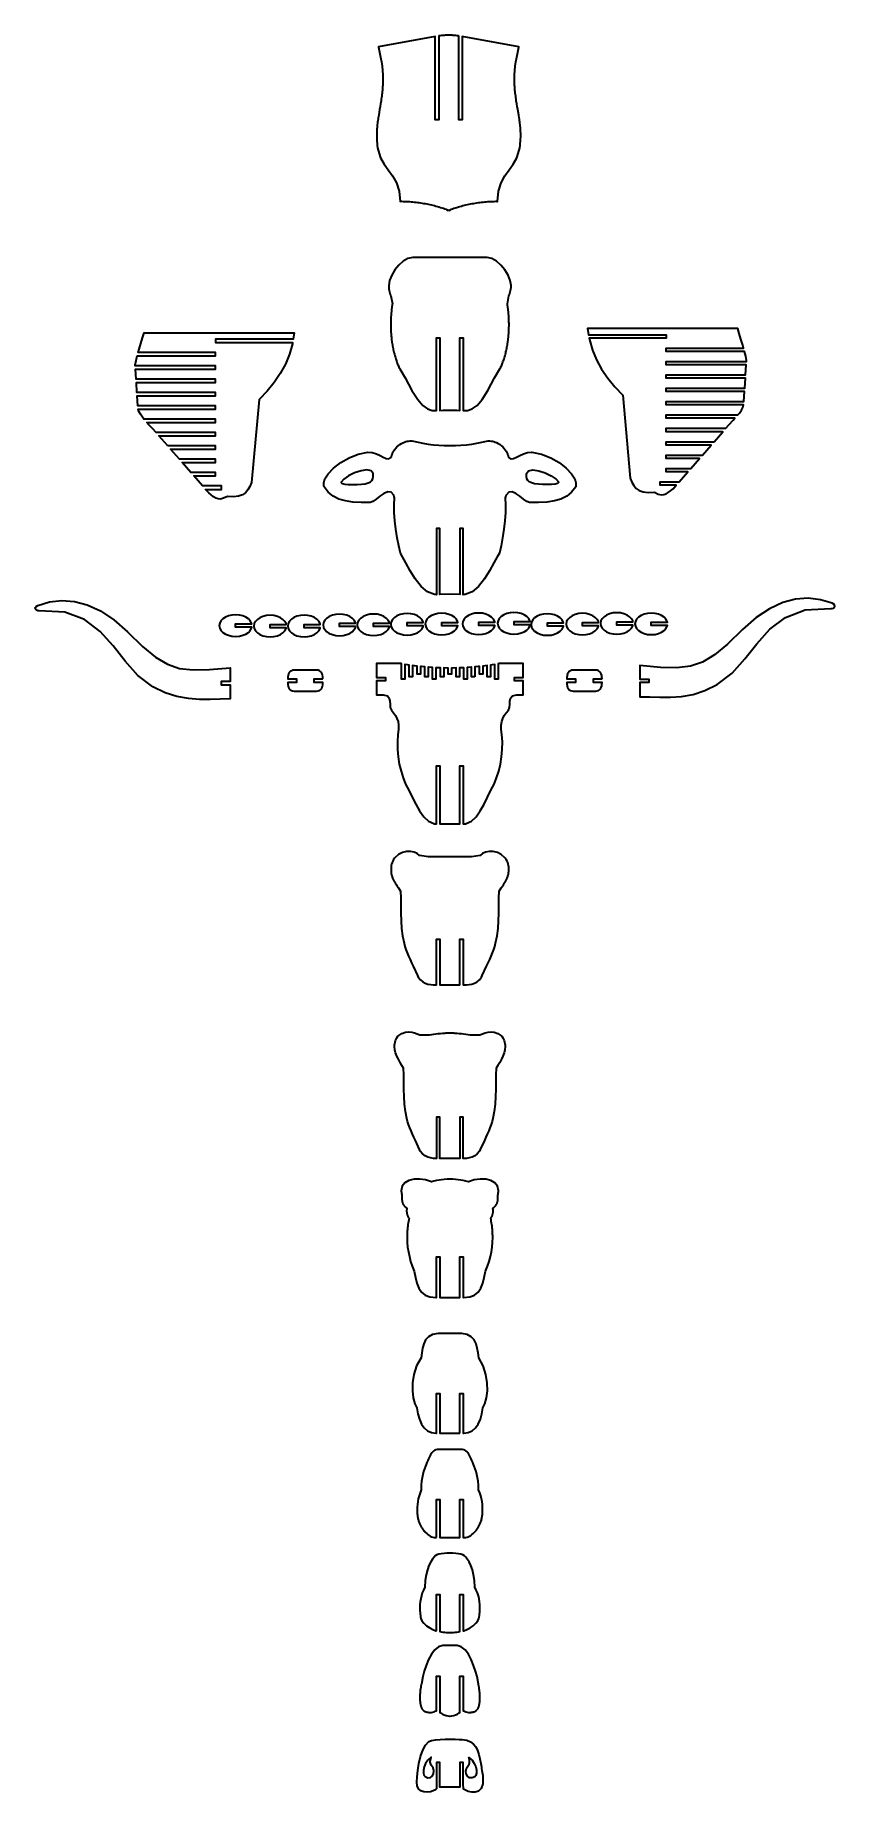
# Model space of a CAD drawing. Header units: centimetres. Extents: x -72 to 72, y -159 to 158.
import ezdxf

# ---------------------------------------------------------------- set-up
doc = ezdxf.new("R2010")
doc.units = ezdxf.units.CM
doc.header["$MEASUREMENT"] = 0
doc.layers.add('layer 1', color=7, linetype='Continuous')

msp = doc.modelspace()

# ---------------------------------------------------------------- linework, layer by layer
at = {"layer": 'layer 1', "color": 250, "lineweight": 35}
for points, knots in [([(2.45972, 126.47452), (2.45972, 126.47452), (2.42333, 126.46037), (2.42333, 126.46037), (2.42333, 126.46037), (2.42333, 126.46037), (2.38694, 126.44624), (2.38694, 126.44624), (2.38694, 126.44624), (2.38694, 126.44624), (2.09652, 126.61289), (2.09652, 126.61289), (2.09652, 126.61289), (2.09652, 126.61289), (2.02458, 126.63974), (2.02458, 126.63974), (2.02458, 126.63974), (2.02458, 126.63974), (1.76686, 126.73213), (1.76686, 126.73213), (1.76686, 126.73213), (1.76686, 126.73213), (1.50679, 126.82157), (1.50679, 126.82157), (1.50679, 126.82157), (1.50679, 126.82157), (1.24444, 126.90807), (1.24444, 126.90807), (1.24444, 126.90807), (1.24444, 126.90807), (0.97997, 126.9916), (0.97997, 126.9916), (0.97997, 126.9916), (0.97997, 126.9916), (0.71345, 127.07215), (0.71345, 127.07215), (0.71345, 127.07215), (0.71345, 127.07215), (0.44503, 127.14972), (0.44503, 127.14972), (0.44503, 127.14972), (0.44503, 127.14972), (0.17478, 127.22428), (0.17478, 127.22428), (0.17478, 127.22428), (0.17478, 127.22428), (-0.09718, 127.29582), (-0.09718, 127.29582), (-0.09718, 127.29582), (-0.09718, 127.29582), (-0.37072, 127.36434), (-0.37072, 127.36434), (-0.37072, 127.36434), (-0.37072, 127.36434), (-0.64575, 127.42981), (-0.64575, 127.42981), (-0.64575, 127.42981), (-0.64575, 127.42981), (-0.92216, 127.49221), (-0.92216, 127.49221), (-0.92216, 127.49221), (-0.92216, 127.49221), (-1.19983, 127.55155), (-1.19983, 127.55155), (-1.19983, 127.55155), (-1.19983, 127.55155), (-1.47864, 127.6078), (-1.47864, 127.6078), (-1.47864, 127.6078), (-1.47864, 127.6078), (-1.75852, 127.66095), (-1.75852, 127.66095), (-1.75852, 127.66095), (-1.75852, 127.66095), (-2.03932, 127.71097), (-2.03932, 127.71097), (-2.03932, 127.71097), (-2.03932, 127.71097), (-2.32095, 127.75788), (-2.32095, 127.75788), (-2.32095, 127.75788), (-2.32095, 127.75788), (-2.6033, 127.80164), (-2.6033, 127.80164), (-2.6033, 127.80164), (-2.6033, 127.80164), (-2.88624, 127.84226), (-2.88624, 127.84226), (-2.88624, 127.84226), (-2.88624, 127.84226), (-3.16969, 127.8797), (-3.16969, 127.8797), (-3.16969, 127.8797), (-3.16969, 127.8797), (-3.4535, 127.91395), (-3.4535, 127.91395), (-3.4535, 127.91395), (-3.4535, 127.91395), (-3.73761, 127.945), (-3.73761, 127.945), (-3.73761, 127.945), (-3.73761, 127.945), (-4.02189, 127.97285), (-4.02189, 127.97285), (-4.02189, 127.97285), (-4.02189, 127.97285), (-4.30623, 127.99747), (-4.30623, 127.99747), (-4.30623, 127.99747), (-4.30623, 127.99747), (-4.59049, 128.01886), (-4.59049, 128.01886), (-4.59049, 128.01886), (-4.59049, 128.01886), (-4.8746, 128.03698), (-4.8746, 128.03698), (-4.8746, 128.03698), (-4.8746, 128.03698), (-5.15844, 128.05185), (-5.15844, 128.05185), (-5.15844, 128.05185), (-5.15844, 128.05185), (-5.44188, 128.06345), (-5.44188, 128.06345), (-5.44188, 128.06345), (-5.44188, 128.06345), (-5.72484, 128.07174), (-5.72484, 128.07174), (-5.72484, 128.07174), (-5.72484, 128.07174), (-6.0072, 128.07672), (-6.0072, 128.07672), (-6.0072, 128.07672), (-6.0072, 128.07672), (-6.07437, 128.07712), (-6.07437, 128.07712), (-6.07437, 128.07712), (-6.07437, 128.07712), (-6.14154, 128.07751), (-6.14154, 128.07751), (-6.14154, 128.07751), (-6.14154, 128.07751), (-6.28884, 128.01858), (-6.28884, 128.01858), (-6.28884, 128.01858), (-6.28884, 128.01858), (-6.47148, 129.91917), (-6.47148, 129.91917), (-6.47148, 129.91917), (-6.47148, 129.91917), (-6.95145, 131.41869), (-6.95145, 131.41869), (-6.95145, 131.41869), (-6.95145, 131.41869), (-7.62676, 132.64222), (-7.62676, 132.64222), (-7.62676, 132.64222), (-7.62676, 132.64222), (-8.39534, 133.71493), (-8.39534, 133.71493), (-8.39534, 133.71493), (-8.39534, 133.71493), (-9.15522, 134.76191), (-9.15522, 134.76191), (-9.15522, 134.76191), (-9.15522, 134.76191), (-9.80438, 135.90831), (-9.80438, 135.90831), (-9.80438, 135.90831), (-9.80438, 135.90831), (-10.24084, 137.27924), (-10.24084, 137.27924), (-10.24084, 137.27924), (-10.24084, 137.27924), (-10.31294, 137.68316), (-10.31294, 137.68316), (-10.31294, 137.68316), (-10.31294, 137.68316), (-10.37152, 138.08061), (-10.37152, 138.08061), (-10.37152, 138.08061), (-10.37152, 138.08061), (-10.41732, 138.47208), (-10.41732, 138.47208), (-10.41732, 138.47208), (-10.41732, 138.47208), (-10.45099, 138.85803), (-10.45099, 138.85803), (-10.45099, 138.85803), (-10.45099, 138.85803), (-10.47331, 139.23897), (-10.47331, 139.23897), (-10.47331, 139.23897), (-10.47331, 139.23897), (-10.48495, 139.61539), (-10.48495, 139.61539), (-10.48495, 139.61539), (-10.48495, 139.61539), (-10.48666, 139.98777), (-10.48666, 139.98777), (-10.48666, 139.98777), (-10.48666, 139.98777), (-10.4867, 140.0445), (-10.4867, 140.0445), (-10.4867, 140.0445), (-10.4867, 140.0445), (-10.48242, 140.30273), (-10.48242, 140.30273), (-10.48242, 140.30273), (-10.48242, 140.30273), (-10.47385, 140.5594), (-10.47385, 140.5594), (-10.47385, 140.5594), (-10.47385, 140.5594), (-10.46127, 140.81465), (-10.46127, 140.81465), (-10.46127, 140.81465), (-10.46127, 140.81465), (-10.4449, 141.06865), (-10.4449, 141.06865), (-10.4449, 141.06865), (-10.4449, 141.06865), (-10.42497, 141.32158), (-10.42497, 141.32158), (-10.42497, 141.32158), (-10.42497, 141.32158), (-10.40174, 141.57361), (-10.40174, 141.57361), (-10.40174, 141.57361), (-10.40174, 141.57361), (-10.37547, 141.82489), (-10.37547, 141.82489), (-10.37547, 141.82489), (-10.37547, 141.82489), (-10.34638, 142.07559), (-10.34638, 142.07559), (-10.34638, 142.07559), (-10.34638, 142.07559), (-10.31472, 142.32589), (-10.31472, 142.32589), (-10.31472, 142.32589), (-10.31472, 142.32589), (-10.28074, 142.57594), (-10.28074, 142.57594), (-10.28074, 142.57594), (-10.28074, 142.57594), (-10.24466, 142.82591), (-10.24466, 142.82591), (-10.24466, 142.82591), (-10.24466, 142.82591), (-10.20677, 143.07597), (-10.20677, 143.07597), (-10.20677, 143.07597), (-10.20677, 143.07597), (-10.12641, 143.57702), (-10.12641, 143.57702), (-10.12641, 143.57702), (-10.12641, 143.57702), (-9.95438, 144.58751), (-9.95438, 144.58751), (-9.95438, 144.58751), (-9.95438, 144.58751), (-9.86659, 145.09961), (-9.86659, 145.09961), (-9.86659, 145.09961), (-9.86659, 145.09961), (-9.78024, 145.61804), (-9.78024, 145.61804), (-9.78024, 145.61804), (-9.78024, 145.61804), (-9.69723, 146.14414), (-9.69723, 146.14414), (-9.69723, 146.14414), (-9.69723, 146.14414), (-9.6576, 146.41047), (-9.6576, 146.41047), (-9.6576, 146.41047), (-9.6576, 146.41047), (-9.61954, 146.67923), (-9.61954, 146.67923), (-9.61954, 146.67923), (-9.61954, 146.67923), (-9.58331, 146.95057), (-9.58331, 146.95057), (-9.58331, 146.95057), (-9.58331, 146.95057), (-9.54912, 147.22465), (-9.54912, 147.22465), (-9.54912, 147.22465), (-9.54912, 147.22465), (-9.51726, 147.50167), (-9.51726, 147.50167), (-9.51726, 147.50167), (-9.51726, 147.50167), (-9.48793, 147.78175), (-9.48793, 147.78175), (-9.48793, 147.78175), (-9.48793, 147.78175), (-9.46138, 148.06508), (-9.46138, 148.06508), (-9.46138, 148.06508), (-9.46138, 148.06508), (-9.4379, 148.35183), (-9.4379, 148.35183), (-9.4379, 148.35183), (-9.4379, 148.35183), (-9.41767, 148.64216), (-9.41767, 148.64216), (-9.41767, 148.64216), (-9.41767, 148.64216), (-9.40096, 148.93623), (-9.40096, 148.93623), (-9.40096, 148.93623), (-9.40096, 148.93623), (-9.38804, 149.23421), (-9.38804, 149.23421), (-9.38804, 149.23421), (-9.38804, 149.23421), (-9.37911, 149.53628), (-9.37911, 149.53628), (-9.37911, 149.53628), (-9.37911, 149.53628), (-9.37443, 149.84259), (-9.37443, 149.84259), (-9.37443, 149.84259), (-9.37443, 149.84259), (-9.3743, 150.09572), (-9.3743, 150.09572), (-9.3743, 150.09572), (-9.3743, 150.09572), (-9.39215, 150.82314), (-9.39215, 150.82314), (-9.39215, 150.82314), (-9.39215, 150.82314), (-9.43765, 151.57644), (-9.43765, 151.57644), (-9.43765, 151.57644), (-9.43765, 151.57644), (-9.51375, 152.35761), (-9.51375, 152.35761), (-9.51375, 152.35761), (-9.51375, 152.35761), (-9.62331, 153.16862), (-9.62331, 153.16862), (-9.62331, 153.16862), (-9.62331, 153.16862), (-9.76926, 154.01147), (-9.76926, 154.01147), (-9.76926, 154.01147), (-9.76926, 154.01147), (-9.95446, 154.88813), (-9.95446, 154.88813), (-9.95446, 154.88813), (-9.95446, 154.88813), (-10.18187, 155.80058), (-10.18187, 155.80058), (-10.18187, 155.80058), (-10.18187, 155.80058), (-10.17378, 155.79985), (-10.17378, 155.79985), (-10.17378, 155.79985), (-10.17378, 155.79985), (-10.16569, 155.79911), (-10.16569, 155.79911), (-10.16569, 155.79911), (-10.16569, 155.79911), (-10.18187, 155.8604), (-10.18187, 155.8604), (-10.18187, 155.8604), (-10.18187, 155.8604), (0.05972, 157.68092), (0.05972, 157.68092), (0.05972, 157.68092), (0.05972, 157.68092), (0.05972, 142.70009), (0.05972, 142.70009), (0.05972, 142.70009), (0.05972, 142.70009), (0.65972, 142.70009), (0.65972, 142.70009), (0.65972, 142.70009), (0.65972, 142.70009), (0.65972, 157.78757), (0.65972, 157.78757), (0.65972, 157.78757), (0.65972, 157.78757), (0.6925, 157.7934), (0.6925, 157.7934), (0.6925, 157.7934), (0.6925, 157.7934), (0.80868, 157.81001), (0.80868, 157.81001), (0.80868, 157.81001), (0.80868, 157.81001), (0.92487, 157.8266), (0.92487, 157.8266), (0.92487, 157.8266), (0.92487, 157.8266), (1.15733, 157.85536), (1.15733, 157.85536), (1.15733, 157.85536), (1.15733, 157.85536), (1.27363, 157.8674), (1.27363, 157.8674), (1.27363, 157.8674), (1.27363, 157.8674), (1.38992, 157.87944), (1.38992, 157.87944), (1.38992, 157.87944), (1.38992, 157.87944), (1.6227, 157.89861), (1.6227, 157.89861), (1.6227, 157.89861), (1.6227, 157.89861), (1.7392, 157.90559), (1.7392, 157.90559), (1.7392, 157.90559), (1.7392, 157.90559), (1.85571, 157.91258), (1.85571, 157.91258), (1.85571, 157.91258), (1.85571, 157.91258), (1.97235, 157.91687), (1.97235, 157.91687), (1.97235, 157.91687), (1.97235, 157.91687), (2.08899, 157.92116), (2.08899, 157.92116), (2.08899, 157.92116), (2.08899, 157.92116), (2.20578, 157.92263), (2.20578, 157.92263), (2.20578, 157.92263), (2.20578, 157.92263), (2.32258, 157.92408), (2.32258, 157.92408), (2.32258, 157.92408), (2.32258, 157.92408), (2.39115, 157.92358), (2.39115, 157.92358), (2.39115, 157.92358), (2.39115, 157.92358), (2.45972, 157.92307), (2.45972, 157.92307), (2.45972, 157.92307), (2.45972, 157.92307), (2.5283, 157.92358), (2.5283, 157.92358), (2.5283, 157.92358), (2.5283, 157.92358), (2.59688, 157.92408), (2.59688, 157.92408), (2.59688, 157.92408), (2.59688, 157.92408), (2.71367, 157.92263), (2.71367, 157.92263), (2.71367, 157.92263), (2.71367, 157.92263), (2.83046, 157.92116), (2.83046, 157.92116), (2.83046, 157.92116), (2.83046, 157.92116), (3.06377, 157.91259), (3.06377, 157.91259), (3.06377, 157.91259), (3.06377, 157.91259), (3.18027, 157.90559), (3.18027, 157.90559), (3.18027, 157.90559), (3.18027, 157.90559), (3.29676, 157.89859), (3.29676, 157.89859), (3.29676, 157.89859), (3.29676, 157.89859), (3.41315, 157.88901), (3.41315, 157.88901), (3.41315, 157.88901), (3.41315, 157.88901), (3.52953, 157.87944), (3.52953, 157.87944), (3.52953, 157.87944), (3.52953, 157.87944), (3.64584, 157.8674), (3.64584, 157.8674), (3.64584, 157.8674), (3.64584, 157.8674), (3.76214, 157.85536), (3.76214, 157.85536), (3.76214, 157.85536), (3.76214, 157.85536), (3.99461, 157.8266), (3.99461, 157.8266), (3.99461, 157.8266), (3.99461, 157.8266), (4.11078, 157.81001), (4.11078, 157.81001), (4.11078, 157.81001), (4.11078, 157.81001), (4.22696, 157.7934), (4.22696, 157.7934), (4.22696, 157.7934), (4.22696, 157.7934), (4.24333, 157.7905), (4.24333, 157.7905), (4.24333, 157.7905), (4.24333, 157.7905), (4.25972, 157.78758), (4.25972, 157.78758), (4.25972, 157.78758), (4.25972, 157.78758), (4.25971, 142.70009), (4.25971, 142.70009), (4.25971, 142.70009), (4.25971, 142.70009), (4.85971, 142.70009), (4.85971, 142.70009), (4.85971, 142.70009), (4.85971, 142.70009), (4.85972, 157.68093), (4.85972, 157.68093), (4.85972, 157.68093), (4.85972, 157.68093), (15.10131, 155.8604), (15.10131, 155.8604), (15.10131, 155.8604), (15.10131, 155.8604), (15.08514, 155.79911), (15.08514, 155.79911), (15.08514, 155.79911), (15.08514, 155.79911), (15.09322, 155.79985), (15.09322, 155.79985), (15.09322, 155.79985), (15.09322, 155.79985), (15.10131, 155.80058), (15.10131, 155.80058), (15.10131, 155.80058), (15.10131, 155.80058), (14.87391, 154.88812), (14.87391, 154.88812), (14.87391, 154.88812), (14.87391, 154.88812), (14.68873, 154.01147), (14.68873, 154.01147), (14.68873, 154.01147), (14.68873, 154.01147), (14.54275, 153.16862), (14.54275, 153.16862), (14.54275, 153.16862), (14.54275, 153.16862), (14.43322, 152.3576), (14.43322, 152.3576), (14.43322, 152.3576), (14.43322, 152.3576), (14.35713, 151.57644), (14.35713, 151.57644), (14.35713, 151.57644), (14.35713, 151.57644), (14.31163, 150.82314), (14.31163, 150.82314), (14.31163, 150.82314), (14.31163, 150.82314), (14.29377, 150.09571), (14.29377, 150.09571), (14.29377, 150.09571), (14.29377, 150.09571), (14.2939, 149.84257), (14.2939, 149.84257), (14.2939, 149.84257), (14.2939, 149.84257), (14.29858, 149.53628), (14.29858, 149.53628), (14.29858, 149.53628), (14.29858, 149.53628), (14.3075, 149.23421), (14.3075, 149.23421), (14.3075, 149.23421), (14.3075, 149.23421), (14.32043, 148.93623), (14.32043, 148.93623), (14.32043, 148.93623), (14.32043, 148.93623), (14.33713, 148.64216), (14.33713, 148.64216), (14.33713, 148.64216), (14.33713, 148.64216), (14.35734, 148.35183), (14.35734, 148.35183), (14.35734, 148.35183), (14.35734, 148.35183), (14.38086, 148.06508), (14.38086, 148.06508), (14.38086, 148.06508), (14.38086, 148.06508), (14.40739, 147.78175), (14.40739, 147.78175), (14.40739, 147.78175), (14.40739, 147.78175), (14.43672, 147.50166), (14.43672, 147.50166), (14.43672, 147.50166), (14.43672, 147.50166), (14.46858, 147.22465), (14.46858, 147.22465), (14.46858, 147.22465), (14.46858, 147.22465), (14.50276, 146.95057), (14.50276, 146.95057), (14.50276, 146.95057), (14.50276, 146.95057), (14.53901, 146.67922), (14.53901, 146.67922), (14.53901, 146.67922), (14.53901, 146.67922), (14.57706, 146.41047), (14.57706, 146.41047), (14.57706, 146.41047), (14.57706, 146.41047), (14.61669, 146.14413), (14.61669, 146.14413), (14.61669, 146.14413), (14.61669, 146.14413), (14.69969, 145.61803), (14.69969, 145.61803), (14.69969, 145.61803), (14.69969, 145.61803), (14.78605, 145.09959), (14.78605, 145.09959), (14.78605, 145.09959), (14.78605, 145.09959), (14.87383, 144.58751), (14.87383, 144.58751), (14.87383, 144.58751), (14.87383, 144.58751), (15.04588, 143.57702), (15.04588, 143.57702), (15.04588, 143.57702), (15.04588, 143.57702), (15.12622, 143.07597), (15.12622, 143.07597), (15.12622, 143.07597), (15.12622, 143.07597), (15.16413, 142.82591), (15.16413, 142.82591), (15.16413, 142.82591), (15.16413, 142.82591), (15.20018, 142.57594), (15.20018, 142.57594), (15.20018, 142.57594), (15.20018, 142.57594), (15.23417, 142.32589), (15.23417, 142.32589), (15.23417, 142.32589), (15.23417, 142.32589), (15.26583, 142.07559), (15.26583, 142.07559), (15.26583, 142.07559), (15.26583, 142.07559), (15.29492, 141.82489), (15.29492, 141.82489), (15.29492, 141.82489), (15.29492, 141.82489), (15.32121, 141.57361), (15.32121, 141.57361), (15.32121, 141.57361), (15.32121, 141.57361), (15.34443, 141.32158), (15.34443, 141.32158), (15.34443, 141.32158), (15.34443, 141.32158), (15.36434, 141.06865), (15.36434, 141.06865), (15.36434, 141.06865), (15.36434, 141.06865), (15.38072, 140.81465), (15.38072, 140.81465), (15.38072, 140.81465), (15.38072, 140.81465), (15.39331, 140.5594), (15.39331, 140.5594), (15.39331, 140.5594), (15.39331, 140.5594), (15.40188, 140.30273), (15.40188, 140.30273), (15.40188, 140.30273), (15.40188, 140.30273), (15.40615, 140.0445), (15.40615, 140.0445), (15.40615, 140.0445), (15.40615, 140.0445), (15.40609, 139.98777), (15.40609, 139.98777), (15.40609, 139.98777), (15.40609, 139.98777), (15.40441, 139.61539), (15.40441, 139.61539), (15.40441, 139.61539), (15.40441, 139.61539), (15.39278, 139.23897), (15.39278, 139.23897), (15.39278, 139.23897), (15.39278, 139.23897), (15.37045, 138.85803), (15.37045, 138.85803), (15.37045, 138.85803), (15.37045, 138.85803), (15.33677, 138.47207), (15.33677, 138.47207), (15.33677, 138.47207), (15.33677, 138.47207), (15.29097, 138.08061), (15.29097, 138.08061), (15.29097, 138.08061), (15.29097, 138.08061), (15.23241, 137.68316), (15.23241, 137.68316), (15.23241, 137.68316), (15.23241, 137.68316), (15.1603, 137.27924), (15.1603, 137.27924), (15.1603, 137.27924), (15.1603, 137.27924), (14.72384, 135.90831), (14.72384, 135.90831), (14.72384, 135.90831), (14.72384, 135.90831), (14.07469, 134.76191), (14.07469, 134.76191), (14.07469, 134.76191), (14.07469, 134.76191), (13.31479, 133.71493), (13.31479, 133.71493), (13.31479, 133.71493), (13.31479, 133.71493), (12.54621, 132.64222), (12.54621, 132.64222), (12.54621, 132.64222), (12.54621, 132.64222), (11.87092, 131.41869), (11.87092, 131.41869), (11.87092, 131.41869), (11.87092, 131.41869), (11.39097, 129.91917), (11.39097, 129.91917), (11.39097, 129.91917), (11.39097, 129.91917), (11.2083, 128.01856), (11.2083, 128.01856), (11.2083, 128.01856), (11.2083, 128.01856), (11.13465, 128.04804), (11.13465, 128.04804), (11.13465, 128.04804), (11.13465, 128.04804), (11.06101, 128.07751), (11.06101, 128.07751), (11.06101, 128.07751), (11.06101, 128.07751), (10.99383, 128.07712), (10.99383, 128.07712), (10.99383, 128.07712), (10.99383, 128.07712), (10.92665, 128.07672), (10.92665, 128.07672), (10.92665, 128.07672), (10.92665, 128.07672), (10.64429, 128.07174), (10.64429, 128.07174), (10.64429, 128.07174), (10.64429, 128.07174), (10.36134, 128.06344), (10.36134, 128.06344), (10.36134, 128.06344), (10.36134, 128.06344), (10.07788, 128.05185), (10.07788, 128.05185), (10.07788, 128.05185), (10.07788, 128.05185), (9.79405, 128.03698), (9.79405, 128.03698), (9.79405, 128.03698), (9.79405, 128.03698), (9.50994, 128.01886), (9.50994, 128.01886), (9.50994, 128.01886), (9.50994, 128.01886), (9.22566, 127.99747), (9.22566, 127.99747), (9.22566, 127.99747), (9.22566, 127.99747), (8.94134, 127.97285), (8.94134, 127.97285), (8.94134, 127.97285), (8.94134, 127.97285), (8.65707, 127.945), (8.65707, 127.945), (8.65707, 127.945), (8.65707, 127.945), (8.37297, 127.91395), (8.37297, 127.91395), (8.37297, 127.91395), (8.37297, 127.91395), (8.08912, 127.87968), (8.08912, 127.87968), (8.08912, 127.87968), (8.08912, 127.87968), (7.80569, 127.84226), (7.80569, 127.84226), (7.80569, 127.84226), (7.80569, 127.84226), (7.52274, 127.80164), (7.52274, 127.80164), (7.52274, 127.80164), (7.52274, 127.80164), (7.24039, 127.75788), (7.24039, 127.75788), (7.24039, 127.75788), (7.24039, 127.75788), (6.95878, 127.71097), (6.95878, 127.71097), (6.95878, 127.71097), (6.95878, 127.71097), (6.67797, 127.66095), (6.67797, 127.66095), (6.67797, 127.66095), (6.67797, 127.66095), (6.39811, 127.6078), (6.39811, 127.6078), (6.39811, 127.6078), (6.39811, 127.6078), (6.11927, 127.55155), (6.11927, 127.55155), (6.11927, 127.55155), (6.11927, 127.55155), (5.84161, 127.49221), (5.84161, 127.49221), (5.84161, 127.49221), (5.84161, 127.49221), (5.5652, 127.42981), (5.5652, 127.42981), (5.5652, 127.42981), (5.5652, 127.42981), (5.29017, 127.36434), (5.29017, 127.36434), (5.29017, 127.36434), (5.29017, 127.36434), (5.01661, 127.29582), (5.01661, 127.29582), (5.01661, 127.29582), (5.01661, 127.29582), (4.74468, 127.22428), (4.74468, 127.22428), (4.74468, 127.22428), (4.74468, 127.22428), (4.47442, 127.14972), (4.47442, 127.14972), (4.47442, 127.14972), (4.47442, 127.14972), (4.20599, 127.07215), (4.20599, 127.07215), (4.20599, 127.07215), (4.20599, 127.07215), (3.93948, 126.9916), (3.93948, 126.9916), (3.93948, 126.9916), (3.93948, 126.9916), (3.675, 126.90807), (3.675, 126.90807), (3.675, 126.90807), (3.675, 126.90807), (3.41267, 126.82157), (3.41267, 126.82157), (3.41267, 126.82157), (3.41267, 126.82157), (3.15257, 126.73213), (3.15257, 126.73213), (3.15257, 126.73213), (3.15257, 126.73213), (2.89485, 126.63974), (2.89485, 126.63974), (2.89485, 126.63974), (2.89485, 126.63974), (2.82292, 126.61289), (2.82292, 126.61289), (2.82292, 126.61289), (2.82292, 126.61289), (2.53249, 126.44624), (2.53249, 126.44624), (2.53249, 126.44624), (2.53249, 126.44624), (2.4961, 126.46037), (2.4961, 126.46037), (2.4961, 126.46037), (2.4961, 126.46037), (2.45972, 126.47452), (2.45972, 126.47452)], [0, 0, 0, 0, 0.004444444, 0.004444444, 0.004444444, 0.004444444, 0.008888889, 0.008888889, 0.008888889, 0.008888889, 0.013333333, 0.013333333, 0.013333333, 0.013333333, 0.017777778, 0.017777778, 0.017777778, 0.017777778, 0.022222222, 0.022222222, 0.022222222, 0.022222222, 0.026666667, 0.026666667, 0.026666667, 0.026666667, 0.031111111, 0.031111111, 0.031111111, 0.031111111, 0.035555556, 0.035555556, 0.035555556, 0.035555556, 0.04, 0.04, 0.04, 0.04, 0.044444444, 0.044444444, 0.044444444, 0.044444444, 0.048888889, 0.048888889, 0.048888889, 0.048888889, 0.053333333, 0.053333333, 0.053333333, 0.053333333, 0.057777778, 0.057777778, 0.057777778, 0.057777778, 0.062222222, 0.062222222, 0.062222222, 0.062222222, 0.066666667, 0.066666667, 0.066666667, 0.066666667, 0.071111111, 0.071111111, 0.071111111, 0.071111111, 0.075555556, 0.075555556, 0.075555556, 0.075555556, 0.08, 0.08, 0.08, 0.08, 0.084444444, 0.084444444, 0.084444444, 0.084444444, 0.088888889, 0.088888889, 0.088888889, 0.088888889, 0.093333333, 0.093333333, 0.093333333, 0.093333333, 0.097777778, 0.097777778, 0.097777778, 0.097777778, 0.102222222, 0.102222222, 0.102222222, 0.102222222, 0.106666667, 0.106666667, 0.106666667, 0.106666667, 0.111111111, 0.111111111, 0.111111111, 0.111111111, 0.115555556, 0.115555556, 0.115555556, 0.115555556, 0.12, 0.12, 0.12, 0.12, 0.124444444, 0.124444444, 0.124444444, 0.124444444, 0.128888889, 0.128888889, 0.128888889, 0.128888889, 0.133333333, 0.133333333, 0.133333333, 0.133333333, 0.137777778, 0.137777778, 0.137777778, 0.137777778, 0.142222222, 0.142222222, 0.142222222, 0.142222222, 0.146666667, 0.146666667, 0.146666667, 0.146666667, 0.151111111, 0.151111111, 0.151111111, 0.151111111, 0.155555556, 0.155555556, 0.155555556, 0.155555556, 0.16, 0.16, 0.16, 0.16, 0.164444444, 0.164444444, 0.164444444, 0.164444444, 0.168888889, 0.168888889, 0.168888889, 0.168888889, 0.173333333, 0.173333333, 0.173333333, 0.173333333, 0.177777778, 0.177777778, 0.177777778, 0.177777778, 0.182222222, 0.182222222, 0.182222222, 0.182222222, 0.186666667, 0.186666667, 0.186666667, 0.186666667, 0.191111111, 0.191111111, 0.191111111, 0.191111111, 0.195555556, 0.195555556, 0.195555556, 0.195555556, 0.2, 0.2, 0.2, 0.2, 0.204444444, 0.204444444, 0.204444444, 0.204444444, 0.208888889, 0.208888889, 0.208888889, 0.208888889, 0.213333333, 0.213333333, 0.213333333, 0.213333333, 0.217777778, 0.217777778, 0.217777778, 0.217777778, 0.222222222, 0.222222222, 0.222222222, 0.222222222, 0.226666667, 0.226666667, 0.226666667, 0.226666667, 0.231111111, 0.231111111, 0.231111111, 0.231111111, 0.235555556, 0.235555556, 0.235555556, 0.235555556, 0.24, 0.24, 0.24, 0.24, 0.244444444, 0.244444444, 0.244444444, 0.244444444, 0.248888889, 0.248888889, 0.248888889, 0.248888889, 0.253333333, 0.253333333, 0.253333333, 0.253333333, 0.257777778, 0.257777778, 0.257777778, 0.257777778, 0.262222222, 0.262222222, 0.262222222, 0.262222222, 0.266666667, 0.266666667, 0.266666667, 0.266666667, 0.271111111, 0.271111111, 0.271111111, 0.271111111, 0.275555556, 0.275555556, 0.275555556, 0.275555556, 0.28, 0.28, 0.28, 0.28, 0.284444444, 0.284444444, 0.284444444, 0.284444444, 0.288888889, 0.288888889, 0.288888889, 0.288888889, 0.293333333, 0.293333333, 0.293333333, 0.293333333, 0.297777778, 0.297777778, 0.297777778, 0.297777778, 0.302222222, 0.302222222, 0.302222222, 0.302222222, 0.306666667, 0.306666667, 0.306666667, 0.306666667, 0.311111111, 0.311111111, 0.311111111, 0.311111111, 0.315555556, 0.315555556, 0.315555556, 0.315555556, 0.32, 0.32, 0.32, 0.32, 0.324444444, 0.324444444, 0.324444444, 0.324444444, 0.328888889, 0.328888889, 0.328888889, 0.328888889, 0.333333333, 0.333333333, 0.333333333, 0.333333333, 0.337777778, 0.337777778, 0.337777778, 0.337777778, 0.342222222, 0.342222222, 0.342222222, 0.342222222, 0.346666667, 0.346666667, 0.346666667, 0.346666667, 0.351111111, 0.351111111, 0.351111111, 0.351111111, 0.355555556, 0.355555556, 0.355555556, 0.355555556, 0.36, 0.36, 0.36, 0.36, 0.364444444, 0.364444444, 0.364444444, 0.364444444, 0.368888889, 0.368888889, 0.368888889, 0.368888889, 0.373333333, 0.373333333, 0.373333333, 0.373333333, 0.377777778, 0.377777778, 0.377777778, 0.377777778, 0.382222222, 0.382222222, 0.382222222, 0.382222222, 0.386666667, 0.386666667, 0.386666667, 0.386666667, 0.391111111, 0.391111111, 0.391111111, 0.391111111, 0.395555556, 0.395555556, 0.395555556, 0.395555556, 0.4, 0.4, 0.4, 0.4, 0.404444444, 0.404444444, 0.404444444, 0.404444444, 0.408888889, 0.408888889, 0.408888889, 0.408888889, 0.413333333, 0.413333333, 0.413333333, 0.413333333, 0.417777778, 0.417777778, 0.417777778, 0.417777778, 0.422222222, 0.422222222, 0.422222222, 0.422222222, 0.426666667, 0.426666667, 0.426666667, 0.426666667, 0.431111111, 0.431111111, 0.431111111, 0.431111111, 0.435555556, 0.435555556, 0.435555556, 0.435555556, 0.44, 0.44, 0.44, 0.44, 0.444444444, 0.444444444, 0.444444444, 0.444444444, 0.448888889, 0.448888889, 0.448888889, 0.448888889, 0.453333333, 0.453333333, 0.453333333, 0.453333333, 0.457777778, 0.457777778, 0.457777778, 0.457777778, 0.462222222, 0.462222222, 0.462222222, 0.462222222, 0.466666667, 0.466666667, 0.466666667, 0.466666667, 0.471111111, 0.471111111, 0.471111111, 0.471111111, 0.475555556, 0.475555556, 0.475555556, 0.475555556, 0.48, 0.48, 0.48, 0.48, 0.484444444, 0.484444444, 0.484444444, 0.484444444, 0.488888889, 0.488888889, 0.488888889, 0.488888889, 0.493333333, 0.493333333, 0.493333333, 0.493333333, 0.497777778, 0.497777778, 0.497777778, 0.497777778, 0.502222222, 0.502222222, 0.502222222, 0.502222222, 0.506666667, 0.506666667, 0.506666667, 0.506666667, 0.511111111, 0.511111111, 0.511111111, 0.511111111, 0.515555556, 0.515555556, 0.515555556, 0.515555556, 0.52, 0.52, 0.52, 0.52, 0.524444444, 0.524444444, 0.524444444, 0.524444444, 0.528888889, 0.528888889, 0.528888889, 0.528888889, 0.533333333, 0.533333333, 0.533333333, 0.533333333, 0.537777778, 0.537777778, 0.537777778, 0.537777778, 0.542222222, 0.542222222, 0.542222222, 0.542222222, 0.546666667, 0.546666667, 0.546666667, 0.546666667, 0.551111111, 0.551111111, 0.551111111, 0.551111111, 0.555555556, 0.555555556, 0.555555556, 0.555555556, 0.56, 0.56, 0.56, 0.56, 0.564444444, 0.564444444, 0.564444444, 0.564444444, 0.568888889, 0.568888889, 0.568888889, 0.568888889, 0.573333333, 0.573333333, 0.573333333, 0.573333333, 0.577777778, 0.577777778, 0.577777778, 0.577777778, 0.582222222, 0.582222222, 0.582222222, 0.582222222, 0.586666667, 0.586666667, 0.586666667, 0.586666667, 0.591111111, 0.591111111, 0.591111111, 0.591111111, 0.595555556, 0.595555556, 0.595555556, 0.595555556, 0.6, 0.6, 0.6, 0.6, 0.604444444, 0.604444444, 0.604444444, 0.604444444, 0.608888889, 0.608888889, 0.608888889, 0.608888889, 0.613333333, 0.613333333, 0.613333333, 0.613333333, 0.617777778, 0.617777778, 0.617777778, 0.617777778, 0.622222222, 0.622222222, 0.622222222, 0.622222222, 0.626666667, 0.626666667, 0.626666667, 0.626666667, 0.631111111, 0.631111111, 0.631111111, 0.631111111, 0.635555556, 0.635555556, 0.635555556, 0.635555556, 0.64, 0.64, 0.64, 0.64, 0.644444444, 0.644444444, 0.644444444, 0.644444444, 0.648888889, 0.648888889, 0.648888889, 0.648888889, 0.653333333, 0.653333333, 0.653333333, 0.653333333, 0.657777778, 0.657777778, 0.657777778, 0.657777778, 0.662222222, 0.662222222, 0.662222222, 0.662222222, 0.666666667, 0.666666667, 0.666666667, 0.666666667, 0.671111111, 0.671111111, 0.671111111, 0.671111111, 0.675555556, 0.675555556, 0.675555556, 0.675555556, 0.68, 0.68, 0.68, 0.68, 0.684444444, 0.684444444, 0.684444444, 0.684444444, 0.688888889, 0.688888889, 0.688888889, 0.688888889, 0.693333333, 0.693333333, 0.693333333, 0.693333333, 0.697777778, 0.697777778, 0.697777778, 0.697777778, 0.702222222, 0.702222222, 0.702222222, 0.702222222, 0.706666667, 0.706666667, 0.706666667, 0.706666667, 0.711111111, 0.711111111, 0.711111111, 0.711111111, 0.715555556, 0.715555556, 0.715555556, 0.715555556, 0.72, 0.72, 0.72, 0.72, 0.724444444, 0.724444444, 0.724444444, 0.724444444, 0.728888889, 0.728888889, 0.728888889, 0.728888889, 0.733333333, 0.733333333, 0.733333333, 0.733333333, 0.737777778, 0.737777778, 0.737777778, 0.737777778, 0.742222222, 0.742222222, 0.742222222, 0.742222222, 0.746666667, 0.746666667, 0.746666667, 0.746666667, 0.751111111, 0.751111111, 0.751111111, 0.751111111, 0.755555556, 0.755555556, 0.755555556, 0.755555556, 0.76, 0.76, 0.76, 0.76, 0.764444444, 0.764444444, 0.764444444, 0.764444444, 0.768888889, 0.768888889, 0.768888889, 0.768888889, 0.773333333, 0.773333333, 0.773333333, 0.773333333, 0.777777778, 0.777777778, 0.777777778, 0.777777778, 0.782222222, 0.782222222, 0.782222222, 0.782222222, 0.786666667, 0.786666667, 0.786666667, 0.786666667, 0.791111111, 0.791111111, 0.791111111, 0.791111111, 0.795555556, 0.795555556, 0.795555556, 0.795555556, 0.8, 0.8, 0.8, 0.8, 0.804444444, 0.804444444, 0.804444444, 0.804444444, 0.808888889, 0.808888889, 0.808888889, 0.808888889, 0.813333333, 0.813333333, 0.813333333, 0.813333333, 0.817777778, 0.817777778, 0.817777778, 0.817777778, 0.822222222, 0.822222222, 0.822222222, 0.822222222, 0.826666667, 0.826666667, 0.826666667, 0.826666667, 0.831111111, 0.831111111, 0.831111111, 0.831111111, 0.835555556, 0.835555556, 0.835555556, 0.835555556, 0.84, 0.84, 0.84, 0.84, 0.844444444, 0.844444444, 0.844444444, 0.844444444, 0.848888889, 0.848888889, 0.848888889, 0.848888889, 0.853333333, 0.853333333, 0.853333333, 0.853333333, 0.857777778, 0.857777778, 0.857777778, 0.857777778, 0.862222222, 0.862222222, 0.862222222, 0.862222222, 0.866666667, 0.866666667, 0.866666667, 0.866666667, 0.871111111, 0.871111111, 0.871111111, 0.871111111, 0.875555556, 0.875555556, 0.875555556, 0.875555556, 0.88, 0.88, 0.88, 0.88, 0.884444444, 0.884444444, 0.884444444, 0.884444444, 0.888888889, 0.888888889, 0.888888889, 0.888888889, 0.893333333, 0.893333333, 0.893333333, 0.893333333, 0.897777778, 0.897777778, 0.897777778, 0.897777778, 0.902222222, 0.902222222, 0.902222222, 0.902222222, 0.906666667, 0.906666667, 0.906666667, 0.906666667, 0.911111111, 0.911111111, 0.911111111, 0.911111111, 0.915555556, 0.915555556, 0.915555556, 0.915555556, 0.92, 0.92, 0.92, 0.92, 0.924444444, 0.924444444, 0.924444444, 0.924444444, 0.928888889, 0.928888889, 0.928888889, 0.928888889, 0.933333333, 0.933333333, 0.933333333, 0.933333333, 0.937777778, 0.937777778, 0.937777778, 0.937777778, 0.942222222, 0.942222222, 0.942222222, 0.942222222, 0.946666667, 0.946666667, 0.946666667, 0.946666667, 0.951111111, 0.951111111, 0.951111111, 0.951111111, 0.955555556, 0.955555556, 0.955555556, 0.955555556, 0.96, 0.96, 0.96, 0.96, 0.964444444, 0.964444444, 0.964444444, 0.964444444, 0.968888889, 0.968888889, 0.968888889, 0.968888889, 0.973333333, 0.973333333, 0.973333333, 0.973333333, 0.977777778, 0.977777778, 0.977777778, 0.977777778, 0.982222222, 0.982222222, 0.982222222, 0.982222222, 0.986666667, 0.986666667, 0.986666667, 0.986666667, 0.991111111, 0.991111111, 0.991111111, 0.991111111, 1, 1, 1, 1]), ([(1.45439, 90.52611), (1.45439, 90.52611), (0.87576, 90.47788), (0.87576, 90.47788), (0.87576, 90.47788), (0.87576, 90.47788), (0.87576, 103.52708), (0.87576, 103.52708), (0.87576, 103.52708), (0.87576, 103.52708), (0.27576, 103.52708), (0.27576, 103.52708), (0.27576, 103.52708), (0.27576, 103.52708), (0.27576, 90.4445), (0.27576, 90.4445), (0.27576, 90.4445), (0.27576, 90.4445), (-0.51372, 90.48215), (-0.51372, 90.48215), (-0.51372, 90.48215), (-0.51372, 90.48215), (-1.36019, 90.76195), (-1.36019, 90.76195), (-1.36019, 90.76195), (-1.36019, 90.76195), (-2.20243, 91.38261), (-2.20243, 91.38261), (-2.20243, 91.38261), (-2.20243, 91.38261), (-3.106, 92.44886), (-3.106, 92.44886), (-3.106, 92.44886), (-3.106, 92.44886), (-4.1365, 94.06545), (-4.1365, 94.06545), (-4.1365, 94.06545), (-4.1365, 94.06545), (-5.35956, 96.33711), (-5.35956, 96.33711), (-5.35956, 96.33711), (-5.35956, 96.33711), (-6.32093, 97.95339), (-6.32093, 97.95339), (-6.32093, 97.95339), (-6.32093, 97.95339), (-6.39131, 98.09314), (-6.39131, 98.09314), (-6.39131, 98.09314), (-6.39131, 98.09314), (-6.47599, 98.269), (-6.47599, 98.269), (-6.47599, 98.269), (-6.47599, 98.269), (-6.55826, 98.44773), (-6.55826, 98.44773), (-6.55826, 98.44773), (-6.55826, 98.44773), (-6.6381, 98.62926), (-6.6381, 98.62926), (-6.6381, 98.62926), (-6.6381, 98.62926), (-6.71555, 98.81349), (-6.71555, 98.81349), (-6.71555, 98.81349), (-6.71555, 98.81349), (-6.7906, 99.00035), (-6.7906, 99.00035), (-6.7906, 99.00035), (-6.7906, 99.00035), (-6.86326, 99.18977), (-6.86326, 99.18977), (-6.86326, 99.18977), (-6.86326, 99.18977), (-6.93352, 99.38169), (-6.93352, 99.38169), (-6.93352, 99.38169), (-6.93352, 99.38169), (-7.0014, 99.576), (-7.0014, 99.576), (-7.0014, 99.576), (-7.0014, 99.576), (-7.06689, 99.77265), (-7.06689, 99.77265), (-7.06689, 99.77265), (-7.06689, 99.77265), (-7.13003, 99.97155), (-7.13003, 99.97155), (-7.13003, 99.97155), (-7.13003, 99.97155), (-7.19078, 100.17264), (-7.19078, 100.17264), (-7.19078, 100.17264), (-7.19078, 100.17264), (-7.24918, 100.37583), (-7.24918, 100.37583), (-7.24918, 100.37583), (-7.24918, 100.37583), (-7.30519, 100.58105), (-7.30519, 100.58105), (-7.30519, 100.58105), (-7.30519, 100.58105), (-7.35888, 100.78822), (-7.35888, 100.78822), (-7.35888, 100.78822), (-7.35888, 100.78822), (-7.41022, 100.99726), (-7.41022, 100.99726), (-7.41022, 100.99726), (-7.41022, 100.99726), (-7.45919, 101.20811), (-7.45919, 101.20811), (-7.45919, 101.20811), (-7.45919, 101.20811), (-7.50585, 101.42069), (-7.50585, 101.42069), (-7.50585, 101.42069), (-7.50585, 101.42069), (-7.55016, 101.63491), (-7.55016, 101.63491), (-7.55016, 101.63491), (-7.55016, 101.63491), (-7.59215, 101.8507), (-7.59215, 101.8507), (-7.59215, 101.8507), (-7.59215, 101.8507), (-7.63181, 102.06799), (-7.63181, 102.06799), (-7.63181, 102.06799), (-7.63181, 102.06799), (-7.66916, 102.28672), (-7.66916, 102.28672), (-7.66916, 102.28672), (-7.66916, 102.28672), (-7.70419, 102.50676), (-7.70419, 102.50676), (-7.70419, 102.50676), (-7.70419, 102.50676), (-7.73691, 102.7281), (-7.73691, 102.7281), (-7.73691, 102.7281), (-7.73691, 102.7281), (-7.76736, 102.95062), (-7.76736, 102.95062), (-7.76736, 102.95062), (-7.76736, 102.95062), (-7.79548, 103.17426), (-7.79548, 103.17426), (-7.79548, 103.17426), (-7.79548, 103.17426), (-7.8213, 103.39895), (-7.8213, 103.39895), (-7.8213, 103.39895), (-7.8213, 103.39895), (-7.84485, 103.62458), (-7.84485, 103.62458), (-7.84485, 103.62458), (-7.84485, 103.62458), (-7.86612, 103.85112), (-7.86612, 103.85112), (-7.86612, 103.85112), (-7.86612, 103.85112), (-7.88511, 104.07849), (-7.88511, 104.07849), (-7.88511, 104.07849), (-7.88511, 104.07849), (-7.90183, 104.30656), (-7.90183, 104.30656), (-7.90183, 104.30656), (-7.90183, 104.30656), (-7.91628, 104.53532), (-7.91628, 104.53532), (-7.91628, 104.53532), (-7.91628, 104.53532), (-7.92848, 104.76467), (-7.92848, 104.76467), (-7.92848, 104.76467), (-7.92848, 104.76467), (-7.9384, 104.99452), (-7.9384, 104.99452), (-7.9384, 104.99452), (-7.9384, 104.99452), (-7.9461, 105.2248), (-7.9461, 105.2248), (-7.9461, 105.2248), (-7.9461, 105.2248), (-7.95152, 105.45544), (-7.95152, 105.45544), (-7.95152, 105.45544), (-7.95152, 105.45544), (-7.95473, 105.68637), (-7.95473, 105.68637), (-7.95473, 105.68637), (-7.95473, 105.68637), (-7.9557, 105.9175), (-7.9557, 105.9175), (-7.9557, 105.9175), (-7.9557, 105.9175), (-7.95442, 106.14878), (-7.95442, 106.14878), (-7.95442, 106.14878), (-7.95442, 106.14878), (-7.95093, 106.38009), (-7.95093, 106.38009), (-7.95093, 106.38009), (-7.95093, 106.38009), (-7.94523, 106.61139), (-7.94523, 106.61139), (-7.94523, 106.61139), (-7.94523, 106.61139), (-7.93728, 106.8426), (-7.93728, 106.8426), (-7.93728, 106.8426), (-7.93728, 106.8426), (-7.92715, 107.07363), (-7.92715, 107.07363), (-7.92715, 107.07363), (-7.92715, 107.07363), (-7.91481, 107.30442), (-7.91481, 107.30442), (-7.91481, 107.30442), (-7.91481, 107.30442), (-7.90026, 107.53486), (-7.90026, 107.53486), (-7.90026, 107.53486), (-7.90026, 107.53486), (-7.88352, 107.76491), (-7.88352, 107.76491), (-7.88352, 107.76491), (-7.88352, 107.76491), (-7.86458, 107.9945), (-7.86458, 107.9945), (-7.86458, 107.9945), (-7.86458, 107.9945), (-7.84349, 108.22353), (-7.84349, 108.22353), (-7.84349, 108.22353), (-7.84349, 108.22353), (-7.8202, 108.45194), (-7.8202, 108.45194), (-7.8202, 108.45194), (-7.8202, 108.45194), (-7.79473, 108.67964), (-7.79473, 108.67964), (-7.79473, 108.67964), (-7.79473, 108.67964), (-7.76709, 108.90656), (-7.76709, 108.90656), (-7.76709, 108.90656), (-7.76709, 108.90656), (-7.73731, 109.13263), (-7.73731, 109.13263), (-7.73731, 109.13263), (-7.73731, 109.13263), (-7.70535, 109.35776), (-7.70535, 109.35776), (-7.70535, 109.35776), (-7.70535, 109.35776), (-7.67125, 109.58188), (-7.67125, 109.58188), (-7.67125, 109.58188), (-7.67125, 109.58188), (-7.65834, 109.66115), (-7.65834, 109.66115), (-7.65834, 109.66115), (-7.65834, 109.66115), (-7.94958, 111.09467), (-7.94958, 111.09467), (-7.94958, 111.09467), (-7.94958, 111.09467), (-8.03149, 111.33379), (-8.03149, 111.33379), (-8.03149, 111.33379), (-8.03149, 111.33379), (-8.10905, 111.57658), (-8.10905, 111.57658), (-8.10905, 111.57658), (-8.10905, 111.57658), (-8.17927, 111.82278), (-8.17927, 111.82278), (-8.17927, 111.82278), (-8.17927, 111.82278), (-8.23909, 112.07213), (-8.23909, 112.07213), (-8.23909, 112.07213), (-8.23909, 112.07213), (-8.28555, 112.32441), (-8.28555, 112.32441), (-8.28555, 112.32441), (-8.28555, 112.32441), (-8.31562, 112.57935), (-8.31562, 112.57935), (-8.31562, 112.57935), (-8.31562, 112.57935), (-8.32631, 112.8367), (-8.32631, 112.8367), (-8.32631, 112.8367), (-8.32631, 112.8367), (-8.32426, 112.93903), (-8.32426, 112.93903), (-8.32426, 112.93903), (-8.32426, 112.93903), (-8.32631, 112.94909), (-8.32631, 112.94909), (-8.32631, 112.94909), (-8.32631, 112.94909), (-8.32363, 112.95151), (-8.32363, 112.95151), (-8.32363, 112.95151), (-8.32363, 112.95151), (-8.16163, 113.8635), (-8.16163, 113.8635), (-8.16163, 113.8635), (-8.16163, 113.8635), (-7.77623, 114.82463), (-7.77623, 114.82463), (-7.77623, 114.82463), (-7.77623, 114.82463), (-7.21048, 115.76587), (-7.21048, 115.76587), (-7.21048, 115.76587), (-7.21048, 115.76587), (-6.50738, 116.61816), (-6.50738, 116.61816), (-6.50738, 116.61816), (-6.50738, 116.61816), (-5.70994, 117.31242), (-5.70994, 117.31242), (-5.70994, 117.31242), (-5.70994, 117.31242), (-4.86115, 117.77964), (-4.86115, 117.77964), (-4.86115, 117.77964), (-4.86115, 117.77964), (-4.00406, 117.95072), (-4.00406, 117.95072), (-4.00406, 117.95072), (-4.00406, 117.95072), (9.35558, 117.95072), (9.35558, 117.95072), (9.35558, 117.95072), (9.35558, 117.95072), (10.21269, 117.77965), (10.21269, 117.77965), (10.21269, 117.77965), (10.21269, 117.77965), (11.06147, 117.31244), (11.06147, 117.31244), (11.06147, 117.31244), (11.06147, 117.31244), (11.8589, 116.61815), (11.8589, 116.61815), (11.8589, 116.61815), (11.8589, 116.61815), (12.56199, 115.76587), (12.56199, 115.76587), (12.56199, 115.76587), (12.56199, 115.76587), (13.12775, 114.82462), (13.12775, 114.82462), (13.12775, 114.82462), (13.12775, 114.82462), (13.51315, 113.86349), (13.51315, 113.86349), (13.51315, 113.86349), (13.51315, 113.86349), (13.67515, 112.9515), (13.67515, 112.9515), (13.67515, 112.9515), (13.67515, 112.9515), (13.67649, 112.9503), (13.67649, 112.9503), (13.67649, 112.9503), (13.67649, 112.9503), (13.67784, 112.94909), (13.67784, 112.94909), (13.67784, 112.94909), (13.67784, 112.94909), (13.67579, 112.93903), (13.67579, 112.93903), (13.67579, 112.93903), (13.67579, 112.93903), (13.67784, 112.8367), (13.67784, 112.8367), (13.67784, 112.8367), (13.67784, 112.8367), (13.66714, 112.57935), (13.66714, 112.57935), (13.66714, 112.57935), (13.66714, 112.57935), (13.63709, 112.32441), (13.63709, 112.32441), (13.63709, 112.32441), (13.63709, 112.32441), (13.59062, 112.07214), (13.59062, 112.07214), (13.59062, 112.07214), (13.59062, 112.07214), (13.53078, 111.82276), (13.53078, 111.82276), (13.53078, 111.82276), (13.53078, 111.82276), (13.46059, 111.57657), (13.46059, 111.57657), (13.46059, 111.57657), (13.46059, 111.57657), (13.38304, 111.33379), (13.38304, 111.33379), (13.38304, 111.33379), (13.38304, 111.33379), (13.3011, 111.09466), (13.3011, 111.09466), (13.3011, 111.09466), (13.3011, 111.09466), (13.00987, 109.66115), (13.00987, 109.66115), (13.00987, 109.66115), (13.00987, 109.66115), (13.02275, 109.58188), (13.02275, 109.58188), (13.02275, 109.58188), (13.02275, 109.58188), (13.05685, 109.35775), (13.05685, 109.35775), (13.05685, 109.35775), (13.05685, 109.35775), (13.08881, 109.13263), (13.08881, 109.13263), (13.08881, 109.13263), (13.08881, 109.13263), (13.11861, 108.90655), (13.11861, 108.90655), (13.11861, 108.90655), (13.11861, 108.90655), (13.14625, 108.67964), (13.14625, 108.67964), (13.14625, 108.67964), (13.14625, 108.67964), (13.1717, 108.45194), (13.1717, 108.45194), (13.1717, 108.45194), (13.1717, 108.45194), (13.19501, 108.22353), (13.19501, 108.22353), (13.19501, 108.22353), (13.19501, 108.22353), (13.21611, 107.9945), (13.21611, 107.9945), (13.21611, 107.9945), (13.21611, 107.9945), (13.23504, 107.76491), (13.23504, 107.76491), (13.23504, 107.76491), (13.23504, 107.76491), (13.25176, 107.53486), (13.25176, 107.53486), (13.25176, 107.53486), (13.25176, 107.53486), (13.26632, 107.3044), (13.26632, 107.3044), (13.26632, 107.3044), (13.26632, 107.3044), (13.27865, 107.07362), (13.27865, 107.07362), (13.27865, 107.07362), (13.27865, 107.07362), (13.28879, 106.84259), (13.28879, 106.84259), (13.28879, 106.84259), (13.28879, 106.84259), (13.29672, 106.61139), (13.29672, 106.61139), (13.29672, 106.61139), (13.29672, 106.61139), (13.30244, 106.38009), (13.30244, 106.38009), (13.30244, 106.38009), (13.30244, 106.38009), (13.30593, 106.14876), (13.30593, 106.14876), (13.30593, 106.14876), (13.30593, 106.14876), (13.30719, 105.9175), (13.30719, 105.9175), (13.30719, 105.9175), (13.30719, 105.9175), (13.30625, 105.68636), (13.30625, 105.68636), (13.30625, 105.68636), (13.30625, 105.68636), (13.30304, 105.45544), (13.30304, 105.45544), (13.30304, 105.45544), (13.30304, 105.45544), (13.29759, 105.2248), (13.29759, 105.2248), (13.29759, 105.2248), (13.29759, 105.2248), (13.28992, 104.99452), (13.28992, 104.99452), (13.28992, 104.99452), (13.28992, 104.99452), (13.27998, 104.76467), (13.27998, 104.76467), (13.27998, 104.76467), (13.27998, 104.76467), (13.2678, 104.53532), (13.2678, 104.53532), (13.2678, 104.53532), (13.2678, 104.53532), (13.25334, 104.30656), (13.25334, 104.30656), (13.25334, 104.30656), (13.25334, 104.30656), (13.23662, 104.07848), (13.23662, 104.07848), (13.23662, 104.07848), (13.23662, 104.07848), (13.21764, 103.85112), (13.21764, 103.85112), (13.21764, 103.85112), (13.21764, 103.85112), (13.19636, 103.62458), (13.19636, 103.62458), (13.19636, 103.62458), (13.19636, 103.62458), (13.17281, 103.39893), (13.17281, 103.39893), (13.17281, 103.39893), (13.17281, 103.39893), (13.14697, 103.17425), (13.14697, 103.17425), (13.14697, 103.17425), (13.14697, 103.17425), (13.11885, 102.95062), (13.11885, 102.95062), (13.11885, 102.95062), (13.11885, 102.95062), (13.08843, 102.7281), (13.08843, 102.7281), (13.08843, 102.7281), (13.08843, 102.7281), (13.0557, 102.50676), (13.0557, 102.50676), (13.0557, 102.50676), (13.0557, 102.50676), (13.02067, 102.2867), (13.02067, 102.2867), (13.02067, 102.2867), (13.02067, 102.2867), (12.98331, 102.06799), (12.98331, 102.06799), (12.98331, 102.06799), (12.98331, 102.06799), (12.94365, 101.8507), (12.94365, 101.8507), (12.94365, 101.8507), (12.94365, 101.8507), (12.90167, 101.63491), (12.90167, 101.63491), (12.90167, 101.63491), (12.90167, 101.63491), (12.85735, 101.42069), (12.85735, 101.42069), (12.85735, 101.42069), (12.85735, 101.42069), (12.8107, 101.20811), (12.8107, 101.20811), (12.8107, 101.20811), (12.8107, 101.20811), (12.76172, 100.99726), (12.76172, 100.99726), (12.76172, 100.99726), (12.76172, 100.99726), (12.71037, 100.78822), (12.71037, 100.78822), (12.71037, 100.78822), (12.71037, 100.78822), (12.6567, 100.58105), (12.6567, 100.58105), (12.6567, 100.58105), (12.6567, 100.58105), (12.60067, 100.37583), (12.60067, 100.37583), (12.60067, 100.37583), (12.60067, 100.37583), (12.54227, 100.17264), (12.54227, 100.17264), (12.54227, 100.17264), (12.54227, 100.17264), (12.48152, 99.97155), (12.48152, 99.97155), (12.48152, 99.97155), (12.48152, 99.97155), (12.41841, 99.77265), (12.41841, 99.77265), (12.41841, 99.77265), (12.41841, 99.77265), (12.3529, 99.576), (12.3529, 99.576), (12.3529, 99.576), (12.3529, 99.576), (12.28503, 99.38169), (12.28503, 99.38169), (12.28503, 99.38169), (12.28503, 99.38169), (12.21477, 99.18977), (12.21477, 99.18977), (12.21477, 99.18977), (12.21477, 99.18977), (12.14211, 99.00035), (12.14211, 99.00035), (12.14211, 99.00035), (12.14211, 99.00035), (12.06706, 98.81349), (12.06706, 98.81349), (12.06706, 98.81349), (12.06706, 98.81349), (11.98961, 98.62926), (11.98961, 98.62926), (11.98961, 98.62926), (11.98961, 98.62926), (11.90975, 98.44773), (11.90975, 98.44773), (11.90975, 98.44773), (11.90975, 98.44773), (11.8275, 98.269), (11.8275, 98.269), (11.8275, 98.269), (11.8275, 98.269), (11.74282, 98.09314), (11.74282, 98.09314), (11.74282, 98.09314), (11.74282, 98.09314), (11.67242, 97.95339), (11.67242, 97.95339), (11.67242, 97.95339), (11.67242, 97.95339), (10.71106, 96.33711), (10.71106, 96.33711), (10.71106, 96.33711), (10.71106, 96.33711), (9.488, 94.06545), (9.488, 94.06545), (9.488, 94.06545), (9.488, 94.06545), (8.45751, 92.44887), (8.45751, 92.44887), (8.45751, 92.44887), (8.45751, 92.44887), (7.55393, 91.38261), (7.55393, 91.38261), (7.55393, 91.38261), (7.55393, 91.38261), (6.71171, 90.76195), (6.71171, 90.76195), (6.71171, 90.76195), (6.71171, 90.76195), (5.86522, 90.48214), (5.86522, 90.48214), (5.86522, 90.48214), (5.86522, 90.48214), (5.07576, 90.44449), (5.07576, 90.44449), (5.07576, 90.44449), (5.07576, 90.44449), (5.07576, 103.52708), (5.07576, 103.52708), (5.07576, 103.52708), (5.07576, 103.52708), (4.47576, 103.52708), (4.47576, 103.52708), (4.47576, 103.52708), (4.47576, 103.52708), (4.47576, 90.47788), (4.47576, 90.47788), (4.47576, 90.47788), (4.47576, 90.47788), (3.89712, 90.52611), (3.89712, 90.52611), (3.89712, 90.52611), (3.89712, 90.52611), (1.45439, 90.52611), (1.45439, 90.52611)], [0, 0, 0, 0, 0.005813953, 0.005813953, 0.005813953, 0.005813953, 0.011627907, 0.011627907, 0.011627907, 0.011627907, 0.01744186, 0.01744186, 0.01744186, 0.01744186, 0.023255814, 0.023255814, 0.023255814, 0.023255814, 0.029069767, 0.029069767, 0.029069767, 0.029069767, 0.034883721, 0.034883721, 0.034883721, 0.034883721, 0.040697674, 0.040697674, 0.040697674, 0.040697674, 0.046511628, 0.046511628, 0.046511628, 0.046511628, 0.052325581, 0.052325581, 0.052325581, 0.052325581, 0.058139535, 0.058139535, 0.058139535, 0.058139535, 0.063953488, 0.063953488, 0.063953488, 0.063953488, 0.069767442, 0.069767442, 0.069767442, 0.069767442, 0.075581395, 0.075581395, 0.075581395, 0.075581395, 0.081395349, 0.081395349, 0.081395349, 0.081395349, 0.087209302, 0.087209302, 0.087209302, 0.087209302, 0.093023256, 0.093023256, 0.093023256, 0.093023256, 0.098837209, 0.098837209, 0.098837209, 0.098837209, 0.104651163, 0.104651163, 0.104651163, 0.104651163, 0.110465116, 0.110465116, 0.110465116, 0.110465116, 0.11627907, 0.11627907, 0.11627907, 0.11627907, 0.122093023, 0.122093023, 0.122093023, 0.122093023, 0.127906977, 0.127906977, 0.127906977, 0.127906977, 0.13372093, 0.13372093, 0.13372093, 0.13372093, 0.139534884, 0.139534884, 0.139534884, 0.139534884, 0.145348837, 0.145348837, 0.145348837, 0.145348837, 0.151162791, 0.151162791, 0.151162791, 0.151162791, 0.156976744, 0.156976744, 0.156976744, 0.156976744, 0.162790698, 0.162790698, 0.162790698, 0.162790698, 0.168604651, 0.168604651, 0.168604651, 0.168604651, 0.174418605, 0.174418605, 0.174418605, 0.174418605, 0.180232558, 0.180232558, 0.180232558, 0.180232558, 0.186046512, 0.186046512, 0.186046512, 0.186046512, 0.191860465, 0.191860465, 0.191860465, 0.191860465, 0.197674419, 0.197674419, 0.197674419, 0.197674419, 0.203488372, 0.203488372, 0.203488372, 0.203488372, 0.209302326, 0.209302326, 0.209302326, 0.209302326, 0.215116279, 0.215116279, 0.215116279, 0.215116279, 0.220930233, 0.220930233, 0.220930233, 0.220930233, 0.226744186, 0.226744186, 0.226744186, 0.226744186, 0.23255814, 0.23255814, 0.23255814, 0.23255814, 0.238372093, 0.238372093, 0.238372093, 0.238372093, 0.244186047, 0.244186047, 0.244186047, 0.244186047, 0.25, 0.25, 0.25, 0.25, 0.255813953, 0.255813953, 0.255813953, 0.255813953, 0.261627907, 0.261627907, 0.261627907, 0.261627907, 0.26744186, 0.26744186, 0.26744186, 0.26744186, 0.273255814, 0.273255814, 0.273255814, 0.273255814, 0.279069767, 0.279069767, 0.279069767, 0.279069767, 0.284883721, 0.284883721, 0.284883721, 0.284883721, 0.290697674, 0.290697674, 0.290697674, 0.290697674, 0.296511628, 0.296511628, 0.296511628, 0.296511628, 0.302325581, 0.302325581, 0.302325581, 0.302325581, 0.308139535, 0.308139535, 0.308139535, 0.308139535, 0.313953488, 0.313953488, 0.313953488, 0.313953488, 0.319767442, 0.319767442, 0.319767442, 0.319767442, 0.325581395, 0.325581395, 0.325581395, 0.325581395, 0.331395349, 0.331395349, 0.331395349, 0.331395349, 0.337209302, 0.337209302, 0.337209302, 0.337209302, 0.343023256, 0.343023256, 0.343023256, 0.343023256, 0.348837209, 0.348837209, 0.348837209, 0.348837209, 0.354651163, 0.354651163, 0.354651163, 0.354651163, 0.360465116, 0.360465116, 0.360465116, 0.360465116, 0.36627907, 0.36627907, 0.36627907, 0.36627907, 0.372093023, 0.372093023, 0.372093023, 0.372093023, 0.377906977, 0.377906977, 0.377906977, 0.377906977, 0.38372093, 0.38372093, 0.38372093, 0.38372093, 0.389534884, 0.389534884, 0.389534884, 0.389534884, 0.395348837, 0.395348837, 0.395348837, 0.395348837, 0.401162791, 0.401162791, 0.401162791, 0.401162791, 0.406976744, 0.406976744, 0.406976744, 0.406976744, 0.412790698, 0.412790698, 0.412790698, 0.412790698, 0.418604651, 0.418604651, 0.418604651, 0.418604651, 0.424418605, 0.424418605, 0.424418605, 0.424418605, 0.430232558, 0.430232558, 0.430232558, 0.430232558, 0.436046512, 0.436046512, 0.436046512, 0.436046512, 0.441860465, 0.441860465, 0.441860465, 0.441860465, 0.447674419, 0.447674419, 0.447674419, 0.447674419, 0.453488372, 0.453488372, 0.453488372, 0.453488372, 0.459302326, 0.459302326, 0.459302326, 0.459302326, 0.465116279, 0.465116279, 0.465116279, 0.465116279, 0.470930233, 0.470930233, 0.470930233, 0.470930233, 0.476744186, 0.476744186, 0.476744186, 0.476744186, 0.48255814, 0.48255814, 0.48255814, 0.48255814, 0.488372093, 0.488372093, 0.488372093, 0.488372093, 0.494186047, 0.494186047, 0.494186047, 0.494186047, 0.5, 0.5, 0.5, 0.5, 0.505813953, 0.505813953, 0.505813953, 0.505813953, 0.511627907, 0.511627907, 0.511627907, 0.511627907, 0.51744186, 0.51744186, 0.51744186, 0.51744186, 0.523255814, 0.523255814, 0.523255814, 0.523255814, 0.529069767, 0.529069767, 0.529069767, 0.529069767, 0.534883721, 0.534883721, 0.534883721, 0.534883721, 0.540697674, 0.540697674, 0.540697674, 0.540697674, 0.546511628, 0.546511628, 0.546511628, 0.546511628, 0.552325581, 0.552325581, 0.552325581, 0.552325581, 0.558139535, 0.558139535, 0.558139535, 0.558139535, 0.563953488, 0.563953488, 0.563953488, 0.563953488, 0.569767442, 0.569767442, 0.569767442, 0.569767442, 0.575581395, 0.575581395, 0.575581395, 0.575581395, 0.581395349, 0.581395349, 0.581395349, 0.581395349, 0.587209302, 0.587209302, 0.587209302, 0.587209302, 0.593023256, 0.593023256, 0.593023256, 0.593023256, 0.598837209, 0.598837209, 0.598837209, 0.598837209, 0.604651163, 0.604651163, 0.604651163, 0.604651163, 0.610465116, 0.610465116, 0.610465116, 0.610465116, 0.61627907, 0.61627907, 0.61627907, 0.61627907, 0.622093023, 0.622093023, 0.622093023, 0.622093023, 0.627906977, 0.627906977, 0.627906977, 0.627906977, 0.63372093, 0.63372093, 0.63372093, 0.63372093, 0.639534884, 0.639534884, 0.639534884, 0.639534884, 0.645348837, 0.645348837, 0.645348837, 0.645348837, 0.651162791, 0.651162791, 0.651162791, 0.651162791, 0.656976744, 0.656976744, 0.656976744, 0.656976744, 0.662790698, 0.662790698, 0.662790698, 0.662790698, 0.668604651, 0.668604651, 0.668604651, 0.668604651, 0.674418605, 0.674418605, 0.674418605, 0.674418605, 0.680232558, 0.680232558, 0.680232558, 0.680232558, 0.686046512, 0.686046512, 0.686046512, 0.686046512, 0.691860465, 0.691860465, 0.691860465, 0.691860465, 0.697674419, 0.697674419, 0.697674419, 0.697674419, 0.703488372, 0.703488372, 0.703488372, 0.703488372, 0.709302326, 0.709302326, 0.709302326, 0.709302326, 0.715116279, 0.715116279, 0.715116279, 0.715116279, 0.720930233, 0.720930233, 0.720930233, 0.720930233, 0.726744186, 0.726744186, 0.726744186, 0.726744186, 0.73255814, 0.73255814, 0.73255814, 0.73255814, 0.738372093, 0.738372093, 0.738372093, 0.738372093, 0.744186047, 0.744186047, 0.744186047, 0.744186047, 0.75, 0.75, 0.75, 0.75, 0.755813953, 0.755813953, 0.755813953, 0.755813953, 0.761627907, 0.761627907, 0.761627907, 0.761627907, 0.76744186, 0.76744186, 0.76744186, 0.76744186, 0.773255814, 0.773255814, 0.773255814, 0.773255814, 0.779069767, 0.779069767, 0.779069767, 0.779069767, 0.784883721, 0.784883721, 0.784883721, 0.784883721, 0.790697674, 0.790697674, 0.790697674, 0.790697674, 0.796511628, 0.796511628, 0.796511628, 0.796511628, 0.802325581, 0.802325581, 0.802325581, 0.802325581, 0.808139535, 0.808139535, 0.808139535, 0.808139535, 0.813953488, 0.813953488, 0.813953488, 0.813953488, 0.819767442, 0.819767442, 0.819767442, 0.819767442, 0.825581395, 0.825581395, 0.825581395, 0.825581395, 0.831395349, 0.831395349, 0.831395349, 0.831395349, 0.837209302, 0.837209302, 0.837209302, 0.837209302, 0.843023256, 0.843023256, 0.843023256, 0.843023256, 0.848837209, 0.848837209, 0.848837209, 0.848837209, 0.854651163, 0.854651163, 0.854651163, 0.854651163, 0.860465116, 0.860465116, 0.860465116, 0.860465116, 0.86627907, 0.86627907, 0.86627907, 0.86627907, 0.872093023, 0.872093023, 0.872093023, 0.872093023, 0.877906977, 0.877906977, 0.877906977, 0.877906977, 0.88372093, 0.88372093, 0.88372093, 0.88372093, 0.889534884, 0.889534884, 0.889534884, 0.889534884, 0.895348837, 0.895348837, 0.895348837, 0.895348837, 0.901162791, 0.901162791, 0.901162791, 0.901162791, 0.906976744, 0.906976744, 0.906976744, 0.906976744, 0.912790698, 0.912790698, 0.912790698, 0.912790698, 0.918604651, 0.918604651, 0.918604651, 0.918604651, 0.924418605, 0.924418605, 0.924418605, 0.924418605, 0.930232558, 0.930232558, 0.930232558, 0.930232558, 0.936046512, 0.936046512, 0.936046512, 0.936046512, 0.941860465, 0.941860465, 0.941860465, 0.941860465, 0.947674419, 0.947674419, 0.947674419, 0.947674419, 0.953488372, 0.953488372, 0.953488372, 0.953488372, 0.959302326, 0.959302326, 0.959302326, 0.959302326, 0.965116279, 0.965116279, 0.965116279, 0.965116279, 0.970930233, 0.970930233, 0.970930233, 0.970930233, 0.976744186, 0.976744186, 0.976744186, 0.976744186, 0.98255814, 0.98255814, 0.98255814, 0.98255814, 0.988372093, 0.988372093, 0.988372093, 0.988372093, 1, 1, 1, 1]), ([(50.17054, 84.8656), (50.17054, 84.8656), (41.55477, 84.8656), (41.55477, 84.8656), (41.55477, 84.8656), (41.55477, 84.8656), (41.55477, 84.2656), (41.55477, 84.2656), (41.55477, 84.2656), (41.55477, 84.2656), (49.64764, 84.2656), (49.64764, 84.2656), (49.64764, 84.2656), (49.64764, 84.2656), (48.07893, 82.4656), (48.07893, 82.4656), (48.07893, 82.4656), (48.07893, 82.4656), (41.55477, 82.4656), (41.55477, 82.4656), (41.55477, 82.4656), (41.55477, 82.4656), (41.55477, 81.8656), (41.55477, 81.8656), (41.55477, 81.8656), (41.55477, 81.8656), (47.55603, 81.8656), (47.55603, 81.8656), (47.55603, 81.8656), (47.55603, 81.8656), (45.98731, 80.0656), (45.98731, 80.0656), (45.98731, 80.0656), (45.98731, 80.0656), (41.55477, 80.0656), (41.55477, 80.0656), (41.55477, 80.0656), (41.55477, 80.0656), (41.55477, 79.4656), (41.55477, 79.4656), (41.55477, 79.4656), (41.55477, 79.4656), (45.4644, 79.4656), (45.4644, 79.4656), (45.4644, 79.4656), (45.4644, 79.4656), (43.89569, 77.6656), (43.89569, 77.6656), (43.89569, 77.6656), (43.89569, 77.6656), (40.51091, 77.6656), (40.51091, 77.6656), (40.51091, 77.6656), (40.51091, 77.6656), (40.51091, 77.0656), (40.51091, 77.0656), (40.51091, 77.0656), (40.51091, 77.0656), (43.37279, 77.0656), (43.37279, 77.0656), (43.37279, 77.0656), (43.37279, 77.0656), (42.79922, 76.40747), (42.79922, 76.40747), (42.79922, 76.40747), (42.79922, 76.40747), (42.33788, 76.05583), (42.33788, 76.05583), (42.33788, 76.05583), (42.33788, 76.05583), (41.92777, 75.74107), (41.92777, 75.74107), (41.92777, 75.74107), (41.92777, 75.74107), (41.53445, 75.49348), (41.53445, 75.49348), (41.53445, 75.49348), (41.53445, 75.49348), (41.12352, 75.34338), (41.12352, 75.34338), (41.12352, 75.34338), (41.12352, 75.34338), (40.66052, 75.32109), (40.66052, 75.32109), (40.66052, 75.32109), (40.66052, 75.32109), (40.11105, 75.45692), (40.11105, 75.45692), (40.11105, 75.45692), (40.11105, 75.45692), (39.44067, 75.78119), (39.44067, 75.78119), (39.44067, 75.78119), (39.44067, 75.78119), (38.31886, 75.72016), (38.31886, 75.72016), (38.31886, 75.72016), (38.31886, 75.72016), (37.42322, 75.82171), (37.42322, 75.82171), (37.42322, 75.82171), (37.42322, 75.82171), (36.71869, 76.07191), (36.71869, 76.07191), (36.71869, 76.07191), (36.71869, 76.07191), (36.17021, 76.45688), (36.17021, 76.45688), (36.17021, 76.45688), (36.17021, 76.45688), (35.74275, 76.96269), (35.74275, 76.96269), (35.74275, 76.96269), (35.74275, 76.96269), (35.40119, 77.57542), (35.40119, 77.57542), (35.40119, 77.57542), (35.40119, 77.57542), (35.11055, 78.28119), (35.11055, 78.28119), (35.11055, 78.28119), (35.11055, 78.28119), (33.75372, 93.20628), (33.75372, 93.20628), (33.75372, 93.20628), (33.75372, 93.20628), (32.3169, 94.7309), (32.3169, 94.7309), (32.3169, 94.7309), (32.3169, 94.7309), (31.04286, 96.28726), (31.04286, 96.28726), (31.04286, 96.28726), (31.04286, 96.28726), (29.94061, 97.89475), (29.94061, 97.89475), (29.94061, 97.89475), (29.94061, 97.89475), (29.01913, 99.57275), (29.01913, 99.57275), (29.01913, 99.57275), (29.01913, 99.57275), (28.2874, 101.34067), (28.2874, 101.34067), (28.2874, 101.34067), (28.2874, 101.34067), (27.75442, 103.21792), (27.75442, 103.21792), (27.75442, 103.21792), (27.75442, 103.21792), (27.71426, 103.46561), (27.71426, 103.46561), (27.71426, 103.46561), (27.71426, 103.46561), (41.55478, 103.46561), (41.55478, 103.46561), (41.55478, 103.46561), (41.55478, 103.46561), (41.55478, 104.06561), (41.55478, 104.06561), (41.55478, 104.06561), (41.55478, 104.06561), (27.61697, 104.06561), (27.61697, 104.06561), (27.61697, 104.06561), (27.61697, 104.06561), (27.42916, 105.22387), (27.42916, 105.22387), (27.42916, 105.22387), (27.42916, 105.22387), (54.42916, 105.22387), (54.42916, 105.22387), (54.42916, 105.22387), (54.42916, 105.22387), (54.67512, 104.3257), (54.67512, 104.3257), (54.67512, 104.3257), (54.67512, 104.3257), (54.98529, 103.30683), (54.98529, 103.30683), (54.98529, 103.30683), (54.98529, 103.30683), (55.31627, 102.2384), (55.31627, 102.2384), (55.31627, 102.2384), (55.31627, 102.2384), (55.485, 101.66561), (55.485, 101.66561), (55.485, 101.66561), (55.485, 101.66561), (41.55478, 101.66561), (41.55478, 101.66561), (41.55478, 101.66561), (41.55478, 101.66561), (41.55478, 101.06561), (41.55478, 101.06561), (41.55478, 101.06561), (41.55478, 101.06561), (55.65663, 101.06561), (55.65663, 101.06561), (55.65663, 101.06561), (55.65663, 101.06561), (55.86695, 100.23745), (55.86695, 100.23745), (55.86695, 100.23745), (55.86695, 100.23745), (55.99984, 99.4472), (55.99984, 99.4472), (55.99984, 99.4472), (55.99984, 99.4472), (55.99328, 99.26561), (55.99328, 99.26561), (55.99328, 99.26561), (55.99328, 99.26561), (41.55478, 99.26561), (41.55478, 99.26561), (41.55478, 99.26561), (41.55478, 99.26561), (41.55478, 98.66561), (41.55478, 98.66561), (41.55478, 98.66561), (41.55478, 98.66561), (55.96515, 98.66561), (55.96515, 98.66561), (55.96515, 98.66561), (55.96515, 98.66561), (55.84847, 96.86561), (55.84847, 96.86561), (55.84847, 96.86561), (55.84847, 96.86561), (41.55477, 96.86561), (41.55477, 96.86561), (41.55477, 96.86561), (41.55477, 96.86561), (41.55477, 96.26561), (41.55477, 96.26561), (41.55477, 96.26561), (41.55477, 96.26561), (55.80958, 96.26561), (55.80958, 96.26561), (55.80958, 96.26561), (55.80958, 96.26561), (55.69292, 94.46561), (55.69292, 94.46561), (55.69292, 94.46561), (55.69292, 94.46561), (41.55477, 94.46561), (41.55477, 94.46561), (41.55477, 94.46561), (41.55477, 94.46561), (41.55477, 93.86561), (41.55477, 93.86561), (41.55477, 93.86561), (41.55477, 93.86561), (55.65403, 93.86561), (55.65403, 93.86561), (55.65403, 93.86561), (55.65403, 93.86561), (55.53736, 92.06561), (55.53736, 92.06561), (55.53736, 92.06561), (55.53736, 92.06561), (41.55477, 92.06561), (41.55477, 92.06561), (41.55477, 92.06561), (41.55477, 92.06561), (41.55477, 91.46561), (41.55477, 91.46561), (41.55477, 91.46561), (41.55477, 91.46561), (55.47679, 91.46561), (55.47679, 91.46561), (55.47679, 91.46561), (55.47679, 91.46561), (55.33966, 91.03267), (55.33966, 91.03267), (55.33966, 91.03267), (55.33966, 91.03267), (55.09203, 90.55013), (55.09203, 90.55013), (55.09203, 90.55013), (55.09203, 90.55013), (54.73063, 90.01865), (54.73063, 90.01865), (54.73063, 90.01865), (54.73063, 90.01865), (54.44419, 89.6656), (54.44419, 89.6656), (54.44419, 89.6656), (54.44419, 89.6656), (41.55477, 89.6656), (41.55477, 89.6656), (41.55477, 89.6656), (41.55477, 89.6656), (41.55477, 89.0656), (41.55477, 89.0656), (41.55477, 89.0656), (41.55477, 89.0656), (53.92283, 89.0656), (53.92283, 89.0656), (53.92283, 89.0656), (53.92283, 89.0656), (53.63236, 88.74577), (53.63236, 88.74577), (53.63236, 88.74577), (53.63236, 88.74577), (52.8785, 87.9728), (52.8785, 87.9728), (52.8785, 87.9728), (52.8785, 87.9728), (52.26217, 87.2656), (52.26217, 87.2656), (52.26217, 87.2656), (52.26217, 87.2656), (41.55477, 87.2656), (41.55477, 87.2656), (41.55477, 87.2656), (41.55477, 87.2656), (41.55477, 86.6656), (41.55477, 86.6656), (41.55477, 86.6656), (41.55477, 86.6656), (51.73927, 86.6656), (51.73927, 86.6656), (51.73927, 86.6656), (51.73927, 86.6656), (50.17054, 84.8656), (50.17054, 84.8656)], [0, 0, 0, 0, 0.012048193, 0.012048193, 0.012048193, 0.012048193, 0.024096386, 0.024096386, 0.024096386, 0.024096386, 0.036144578, 0.036144578, 0.036144578, 0.036144578, 0.048192771, 0.048192771, 0.048192771, 0.048192771, 0.060240964, 0.060240964, 0.060240964, 0.060240964, 0.072289157, 0.072289157, 0.072289157, 0.072289157, 0.084337349, 0.084337349, 0.084337349, 0.084337349, 0.096385542, 0.096385542, 0.096385542, 0.096385542, 0.108433735, 0.108433735, 0.108433735, 0.108433735, 0.120481928, 0.120481928, 0.120481928, 0.120481928, 0.13253012, 0.13253012, 0.13253012, 0.13253012, 0.144578313, 0.144578313, 0.144578313, 0.144578313, 0.156626506, 0.156626506, 0.156626506, 0.156626506, 0.168674699, 0.168674699, 0.168674699, 0.168674699, 0.180722892, 0.180722892, 0.180722892, 0.180722892, 0.192771084, 0.192771084, 0.192771084, 0.192771084, 0.204819277, 0.204819277, 0.204819277, 0.204819277, 0.21686747, 0.21686747, 0.21686747, 0.21686747, 0.228915663, 0.228915663, 0.228915663, 0.228915663, 0.240963855, 0.240963855, 0.240963855, 0.240963855, 0.253012048, 0.253012048, 0.253012048, 0.253012048, 0.265060241, 0.265060241, 0.265060241, 0.265060241, 0.277108434, 0.277108434, 0.277108434, 0.277108434, 0.289156627, 0.289156627, 0.289156627, 0.289156627, 0.301204819, 0.301204819, 0.301204819, 0.301204819, 0.313253012, 0.313253012, 0.313253012, 0.313253012, 0.325301205, 0.325301205, 0.325301205, 0.325301205, 0.337349398, 0.337349398, 0.337349398, 0.337349398, 0.34939759, 0.34939759, 0.34939759, 0.34939759, 0.361445783, 0.361445783, 0.361445783, 0.361445783, 0.373493976, 0.373493976, 0.373493976, 0.373493976, 0.385542169, 0.385542169, 0.385542169, 0.385542169, 0.397590361, 0.397590361, 0.397590361, 0.397590361, 0.409638554, 0.409638554, 0.409638554, 0.409638554, 0.421686747, 0.421686747, 0.421686747, 0.421686747, 0.43373494, 0.43373494, 0.43373494, 0.43373494, 0.445783133, 0.445783133, 0.445783133, 0.445783133, 0.457831325, 0.457831325, 0.457831325, 0.457831325, 0.469879518, 0.469879518, 0.469879518, 0.469879518, 0.481927711, 0.481927711, 0.481927711, 0.481927711, 0.493975904, 0.493975904, 0.493975904, 0.493975904, 0.506024096, 0.506024096, 0.506024096, 0.506024096, 0.518072289, 0.518072289, 0.518072289, 0.518072289, 0.530120482, 0.530120482, 0.530120482, 0.530120482, 0.542168675, 0.542168675, 0.542168675, 0.542168675, 0.554216867, 0.554216867, 0.554216867, 0.554216867, 0.56626506, 0.56626506, 0.56626506, 0.56626506, 0.578313253, 0.578313253, 0.578313253, 0.578313253, 0.590361446, 0.590361446, 0.590361446, 0.590361446, 0.602409639, 0.602409639, 0.602409639, 0.602409639, 0.614457831, 0.614457831, 0.614457831, 0.614457831, 0.626506024, 0.626506024, 0.626506024, 0.626506024, 0.638554217, 0.638554217, 0.638554217, 0.638554217, 0.65060241, 0.65060241, 0.65060241, 0.65060241, 0.662650602, 0.662650602, 0.662650602, 0.662650602, 0.674698795, 0.674698795, 0.674698795, 0.674698795, 0.686746988, 0.686746988, 0.686746988, 0.686746988, 0.698795181, 0.698795181, 0.698795181, 0.698795181, 0.710843373, 0.710843373, 0.710843373, 0.710843373, 0.722891566, 0.722891566, 0.722891566, 0.722891566, 0.734939759, 0.734939759, 0.734939759, 0.734939759, 0.746987952, 0.746987952, 0.746987952, 0.746987952, 0.759036145, 0.759036145, 0.759036145, 0.759036145, 0.771084337, 0.771084337, 0.771084337, 0.771084337, 0.78313253, 0.78313253, 0.78313253, 0.78313253, 0.795180723, 0.795180723, 0.795180723, 0.795180723, 0.807228916, 0.807228916, 0.807228916, 0.807228916, 0.819277108, 0.819277108, 0.819277108, 0.819277108, 0.831325301, 0.831325301, 0.831325301, 0.831325301, 0.843373494, 0.843373494, 0.843373494, 0.843373494, 0.855421687, 0.855421687, 0.855421687, 0.855421687, 0.86746988, 0.86746988, 0.86746988, 0.86746988, 0.879518072, 0.879518072, 0.879518072, 0.879518072, 0.891566265, 0.891566265, 0.891566265, 0.891566265, 0.903614458, 0.903614458, 0.903614458, 0.903614458, 0.915662651, 0.915662651, 0.915662651, 0.915662651, 0.927710843, 0.927710843, 0.927710843, 0.927710843, 0.939759036, 0.939759036, 0.939759036, 0.939759036, 0.951807229, 0.951807229, 0.951807229, 0.951807229, 0.963855422, 0.963855422, 0.963855422, 0.963855422, 0.975903614, 0.975903614, 0.975903614, 0.975903614, 1, 1, 1, 1]), ([(-48.05462, 84.09931), (-48.05462, 84.09931), (-39.43883, 84.09931), (-39.43883, 84.09931), (-39.43883, 84.09931), (-39.43883, 84.09931), (-39.43883, 83.49931), (-39.43883, 83.49931), (-39.43883, 83.49931), (-39.43883, 83.49931), (-47.53172, 83.49931), (-47.53172, 83.49931), (-47.53172, 83.49931), (-47.53172, 83.49931), (-45.963, 81.69931), (-45.963, 81.69931), (-45.963, 81.69931), (-45.963, 81.69931), (-39.43883, 81.69931), (-39.43883, 81.69931), (-39.43883, 81.69931), (-39.43883, 81.69931), (-39.43883, 81.09931), (-39.43883, 81.09931), (-39.43883, 81.09931), (-39.43883, 81.09931), (-45.4401, 81.09931), (-45.4401, 81.09931), (-45.4401, 81.09931), (-45.4401, 81.09931), (-43.87138, 79.29931), (-43.87138, 79.29931), (-43.87138, 79.29931), (-43.87138, 79.29931), (-39.43883, 79.29931), (-39.43883, 79.29931), (-39.43883, 79.29931), (-39.43883, 79.29931), (-39.43883, 78.69931), (-39.43883, 78.69931), (-39.43883, 78.69931), (-39.43883, 78.69931), (-43.34848, 78.69931), (-43.34848, 78.69931), (-43.34848, 78.69931), (-43.34848, 78.69931), (-41.77976, 76.89931), (-41.77976, 76.89931), (-41.77976, 76.89931), (-41.77976, 76.89931), (-38.39497, 76.89931), (-38.39497, 76.89931), (-38.39497, 76.89931), (-38.39497, 76.89931), (-38.39497, 76.29931), (-38.39497, 76.29931), (-38.39497, 76.29931), (-38.39497, 76.29931), (-41.25686, 76.29931), (-41.25686, 76.29931), (-41.25686, 76.29931), (-41.25686, 76.29931), (-40.68328, 75.64116), (-40.68328, 75.64116), (-40.68328, 75.64116), (-40.68328, 75.64116), (-40.22195, 75.28952), (-40.22195, 75.28952), (-40.22195, 75.28952), (-40.22195, 75.28952), (-39.81183, 74.97476), (-39.81183, 74.97476), (-39.81183, 74.97476), (-39.81183, 74.97476), (-39.41851, 74.72716), (-39.41851, 74.72716), (-39.41851, 74.72716), (-39.41851, 74.72716), (-39.00757, 74.57708), (-39.00757, 74.57708), (-39.00757, 74.57708), (-39.00757, 74.57708), (-38.54459, 74.55479), (-38.54459, 74.55479), (-38.54459, 74.55479), (-38.54459, 74.55479), (-37.99512, 74.69062), (-37.99512, 74.69062), (-37.99512, 74.69062), (-37.99512, 74.69062), (-37.32473, 75.01488), (-37.32473, 75.01488), (-37.32473, 75.01488), (-37.32473, 75.01488), (-36.20292, 74.95385), (-36.20292, 74.95385), (-36.20292, 74.95385), (-36.20292, 74.95385), (-35.30728, 75.0554), (-35.30728, 75.0554), (-35.30728, 75.0554), (-35.30728, 75.0554), (-34.60275, 75.30561), (-34.60275, 75.30561), (-34.60275, 75.30561), (-34.60275, 75.30561), (-34.05427, 75.69057), (-34.05427, 75.69057), (-34.05427, 75.69057), (-34.05427, 75.69057), (-33.62681, 76.19637), (-33.62681, 76.19637), (-33.62681, 76.19637), (-33.62681, 76.19637), (-33.28527, 76.80911), (-33.28527, 76.80911), (-33.28527, 76.80911), (-33.28527, 76.80911), (-32.9946, 77.51488), (-32.9946, 77.51488), (-32.9946, 77.51488), (-32.9946, 77.51488), (-31.63777, 92.43996), (-31.63777, 92.43996), (-31.63777, 92.43996), (-31.63777, 92.43996), (-30.20096, 93.9646), (-30.20096, 93.9646), (-30.20096, 93.9646), (-30.20096, 93.9646), (-28.92691, 95.52094), (-28.92691, 95.52094), (-28.92691, 95.52094), (-28.92691, 95.52094), (-27.82466, 97.12844), (-27.82466, 97.12844), (-27.82466, 97.12844), (-27.82466, 97.12844), (-26.90319, 98.80644), (-26.90319, 98.80644), (-26.90319, 98.80644), (-26.90319, 98.80644), (-26.17146, 100.57436), (-26.17146, 100.57436), (-26.17146, 100.57436), (-26.17146, 100.57436), (-25.63846, 102.45161), (-25.63846, 102.45161), (-25.63846, 102.45161), (-25.63846, 102.45161), (-25.5983, 102.69931), (-25.5983, 102.69931), (-25.5983, 102.69931), (-25.5983, 102.69931), (-39.43883, 102.69931), (-39.43883, 102.69931), (-39.43883, 102.69931), (-39.43883, 102.69931), (-39.43883, 103.29931), (-39.43883, 103.29931), (-39.43883, 103.29931), (-39.43883, 103.29931), (-25.50101, 103.29931), (-25.50101, 103.29931), (-25.50101, 103.29931), (-25.50101, 103.29931), (-25.31321, 104.45757), (-25.31321, 104.45757), (-25.31321, 104.45757), (-25.31321, 104.45757), (-52.31321, 104.45757), (-52.31321, 104.45757), (-52.31321, 104.45757), (-52.31321, 104.45757), (-52.55917, 103.5594), (-52.55917, 103.5594), (-52.55917, 103.5594), (-52.55917, 103.5594), (-52.86934, 102.54052), (-52.86934, 102.54052), (-52.86934, 102.54052), (-52.86934, 102.54052), (-53.20033, 101.47209), (-53.20033, 101.47209), (-53.20033, 101.47209), (-53.20033, 101.47209), (-53.36905, 100.89931), (-53.36905, 100.89931), (-53.36905, 100.89931), (-53.36905, 100.89931), (-39.43883, 100.89931), (-39.43883, 100.89931), (-39.43883, 100.89931), (-39.43883, 100.89931), (-39.43883, 100.29931), (-39.43883, 100.29931), (-39.43883, 100.29931), (-39.43883, 100.29931), (-53.54068, 100.29931), (-53.54068, 100.29931), (-53.54068, 100.29931), (-53.54068, 100.29931), (-53.75102, 99.47114), (-53.75102, 99.47114), (-53.75102, 99.47114), (-53.75102, 99.47114), (-53.88389, 98.6809), (-53.88389, 98.6809), (-53.88389, 98.6809), (-53.88389, 98.6809), (-53.87734, 98.49931), (-53.87734, 98.49931), (-53.87734, 98.49931), (-53.87734, 98.49931), (-39.43883, 98.49931), (-39.43883, 98.49931), (-39.43883, 98.49931), (-39.43883, 98.49931), (-39.43883, 97.89931), (-39.43883, 97.89931), (-39.43883, 97.89931), (-39.43883, 97.89931), (-53.8492, 97.89931), (-53.8492, 97.89931), (-53.8492, 97.89931), (-53.8492, 97.89931), (-53.73252, 96.09931), (-53.73252, 96.09931), (-53.73252, 96.09931), (-53.73252, 96.09931), (-39.43883, 96.09931), (-39.43883, 96.09931), (-39.43883, 96.09931), (-39.43883, 96.09931), (-39.43883, 95.49931), (-39.43883, 95.49931), (-39.43883, 95.49931), (-39.43883, 95.49931), (-53.69364, 95.49931), (-53.69364, 95.49931), (-53.69364, 95.49931), (-53.69364, 95.49931), (-53.57697, 93.69931), (-53.57697, 93.69931), (-53.57697, 93.69931), (-53.57697, 93.69931), (-39.43883, 93.69931), (-39.43883, 93.69931), (-39.43883, 93.69931), (-39.43883, 93.69931), (-39.43883, 93.09931), (-39.43883, 93.09931), (-39.43883, 93.09931), (-39.43883, 93.09931), (-53.53809, 93.09931), (-53.53809, 93.09931), (-53.53809, 93.09931), (-53.53809, 93.09931), (-53.42141, 91.29931), (-53.42141, 91.29931), (-53.42141, 91.29931), (-53.42141, 91.29931), (-39.43883, 91.29931), (-39.43883, 91.29931), (-39.43883, 91.29931), (-39.43883, 91.29931), (-39.43883, 90.69931), (-39.43883, 90.69931), (-39.43883, 90.69931), (-39.43883, 90.69931), (-53.36084, 90.69931), (-53.36084, 90.69931), (-53.36084, 90.69931), (-53.36084, 90.69931), (-53.22371, 90.26636), (-53.22371, 90.26636), (-53.22371, 90.26636), (-53.22371, 90.26636), (-52.97609, 89.78382), (-52.97609, 89.78382), (-52.97609, 89.78382), (-52.97609, 89.78382), (-52.61469, 89.25234), (-52.61469, 89.25234), (-52.61469, 89.25234), (-52.61469, 89.25234), (-52.32825, 88.89931), (-52.32825, 88.89931), (-52.32825, 88.89931), (-52.32825, 88.89931), (-39.43883, 88.89931), (-39.43883, 88.89931), (-39.43883, 88.89931), (-39.43883, 88.89931), (-39.43883, 88.29931), (-39.43883, 88.29931), (-39.43883, 88.29931), (-39.43883, 88.29931), (-51.80691, 88.29931), (-51.80691, 88.29931), (-51.80691, 88.29931), (-51.80691, 88.29931), (-51.51643, 87.97945), (-51.51643, 87.97945), (-51.51643, 87.97945), (-51.51643, 87.97945), (-50.76256, 87.20649), (-50.76256, 87.20649), (-50.76256, 87.20649), (-50.76256, 87.20649), (-50.14625, 86.49931), (-50.14625, 86.49931), (-50.14625, 86.49931), (-50.14625, 86.49931), (-39.43883, 86.49931), (-39.43883, 86.49931), (-39.43883, 86.49931), (-39.43883, 86.49931), (-39.43883, 85.89931), (-39.43883, 85.89931), (-39.43883, 85.89931), (-39.43883, 85.89931), (-49.62334, 85.89931), (-49.62334, 85.89931), (-49.62334, 85.89931), (-49.62334, 85.89931), (-48.05462, 84.09931), (-48.05462, 84.09931)], [0, 0, 0, 0, 0.012048193, 0.012048193, 0.012048193, 0.012048193, 0.024096386, 0.024096386, 0.024096386, 0.024096386, 0.036144578, 0.036144578, 0.036144578, 0.036144578, 0.048192771, 0.048192771, 0.048192771, 0.048192771, 0.060240964, 0.060240964, 0.060240964, 0.060240964, 0.072289157, 0.072289157, 0.072289157, 0.072289157, 0.084337349, 0.084337349, 0.084337349, 0.084337349, 0.096385542, 0.096385542, 0.096385542, 0.096385542, 0.108433735, 0.108433735, 0.108433735, 0.108433735, 0.120481928, 0.120481928, 0.120481928, 0.120481928, 0.13253012, 0.13253012, 0.13253012, 0.13253012, 0.144578313, 0.144578313, 0.144578313, 0.144578313, 0.156626506, 0.156626506, 0.156626506, 0.156626506, 0.168674699, 0.168674699, 0.168674699, 0.168674699, 0.180722892, 0.180722892, 0.180722892, 0.180722892, 0.192771084, 0.192771084, 0.192771084, 0.192771084, 0.204819277, 0.204819277, 0.204819277, 0.204819277, 0.21686747, 0.21686747, 0.21686747, 0.21686747, 0.228915663, 0.228915663, 0.228915663, 0.228915663, 0.240963855, 0.240963855, 0.240963855, 0.240963855, 0.253012048, 0.253012048, 0.253012048, 0.253012048, 0.265060241, 0.265060241, 0.265060241, 0.265060241, 0.277108434, 0.277108434, 0.277108434, 0.277108434, 0.289156627, 0.289156627, 0.289156627, 0.289156627, 0.301204819, 0.301204819, 0.301204819, 0.301204819, 0.313253012, 0.313253012, 0.313253012, 0.313253012, 0.325301205, 0.325301205, 0.325301205, 0.325301205, 0.337349398, 0.337349398, 0.337349398, 0.337349398, 0.34939759, 0.34939759, 0.34939759, 0.34939759, 0.361445783, 0.361445783, 0.361445783, 0.361445783, 0.373493976, 0.373493976, 0.373493976, 0.373493976, 0.385542169, 0.385542169, 0.385542169, 0.385542169, 0.397590361, 0.397590361, 0.397590361, 0.397590361, 0.409638554, 0.409638554, 0.409638554, 0.409638554, 0.421686747, 0.421686747, 0.421686747, 0.421686747, 0.43373494, 0.43373494, 0.43373494, 0.43373494, 0.445783133, 0.445783133, 0.445783133, 0.445783133, 0.457831325, 0.457831325, 0.457831325, 0.457831325, 0.469879518, 0.469879518, 0.469879518, 0.469879518, 0.481927711, 0.481927711, 0.481927711, 0.481927711, 0.493975904, 0.493975904, 0.493975904, 0.493975904, 0.506024096, 0.506024096, 0.506024096, 0.506024096, 0.518072289, 0.518072289, 0.518072289, 0.518072289, 0.530120482, 0.530120482, 0.530120482, 0.530120482, 0.542168675, 0.542168675, 0.542168675, 0.542168675, 0.554216867, 0.554216867, 0.554216867, 0.554216867, 0.56626506, 0.56626506, 0.56626506, 0.56626506, 0.578313253, 0.578313253, 0.578313253, 0.578313253, 0.590361446, 0.590361446, 0.590361446, 0.590361446, 0.602409639, 0.602409639, 0.602409639, 0.602409639, 0.614457831, 0.614457831, 0.614457831, 0.614457831, 0.626506024, 0.626506024, 0.626506024, 0.626506024, 0.638554217, 0.638554217, 0.638554217, 0.638554217, 0.65060241, 0.65060241, 0.65060241, 0.65060241, 0.662650602, 0.662650602, 0.662650602, 0.662650602, 0.674698795, 0.674698795, 0.674698795, 0.674698795, 0.686746988, 0.686746988, 0.686746988, 0.686746988, 0.698795181, 0.698795181, 0.698795181, 0.698795181, 0.710843373, 0.710843373, 0.710843373, 0.710843373, 0.722891566, 0.722891566, 0.722891566, 0.722891566, 0.734939759, 0.734939759, 0.734939759, 0.734939759, 0.746987952, 0.746987952, 0.746987952, 0.746987952, 0.759036145, 0.759036145, 0.759036145, 0.759036145, 0.771084337, 0.771084337, 0.771084337, 0.771084337, 0.78313253, 0.78313253, 0.78313253, 0.78313253, 0.795180723, 0.795180723, 0.795180723, 0.795180723, 0.807228916, 0.807228916, 0.807228916, 0.807228916, 0.819277108, 0.819277108, 0.819277108, 0.819277108, 0.831325301, 0.831325301, 0.831325301, 0.831325301, 0.843373494, 0.843373494, 0.843373494, 0.843373494, 0.855421687, 0.855421687, 0.855421687, 0.855421687, 0.86746988, 0.86746988, 0.86746988, 0.86746988, 0.879518072, 0.879518072, 0.879518072, 0.879518072, 0.891566265, 0.891566265, 0.891566265, 0.891566265, 0.903614458, 0.903614458, 0.903614458, 0.903614458, 0.915662651, 0.915662651, 0.915662651, 0.915662651, 0.927710843, 0.927710843, 0.927710843, 0.927710843, 0.939759036, 0.939759036, 0.939759036, 0.939759036, 0.951807229, 0.951807229, 0.951807229, 0.951807229, 0.963855422, 0.963855422, 0.963855422, 0.963855422, 0.975903614, 0.975903614, 0.975903614, 0.975903614, 1, 1, 1, 1]), ([(11.38488, 84.54952), (11.38488, 84.54952), (11.04264, 84.71049), (11.04264, 84.71049), (11.04264, 84.71049), (11.04264, 84.71049), (10.82305, 84.79759), (10.82305, 84.79759), (10.82305, 84.79759), (10.82305, 84.79759), (10.5912, 84.87071), (10.5912, 84.87071), (10.5912, 84.87071), (10.5912, 84.87071), (10.34704, 84.92852), (10.34704, 84.92852), (10.34704, 84.92852), (10.34704, 84.92852), (10.09047, 84.96967), (10.09047, 84.96967), (10.09047, 84.96967), (10.09047, 84.96967), (9.82137, 84.99282), (9.82137, 84.99282), (9.82137, 84.99282), (9.82137, 84.99282), (9.53965, 84.99661), (9.53965, 84.99661), (9.53965, 84.99661), (9.53965, 84.99661), (9.24521, 84.9797), (9.24521, 84.9797), (9.24521, 84.9797), (9.24521, 84.9797), (8.40322, 84.77035), (8.40322, 84.77035), (8.40322, 84.77035), (8.40322, 84.77035), (7.51697, 84.59168), (7.51697, 84.59168), (7.51697, 84.59168), (7.51697, 84.59168), (6.59374, 84.44377), (6.59374, 84.44377), (6.59374, 84.44377), (6.59374, 84.44377), (5.64074, 84.32666), (5.64074, 84.32666), (5.64074, 84.32666), (5.64074, 84.32666), (4.66527, 84.24041), (4.66527, 84.24041), (4.66527, 84.24041), (4.66527, 84.24041), (3.67452, 84.18507), (3.67452, 84.18507), (3.67452, 84.18507), (3.67452, 84.18507), (2.67576, 84.1607), (2.67576, 84.1607), (2.67576, 84.1607), (2.67576, 84.1607), (1.67702, 84.18507), (1.67702, 84.18507), (1.67702, 84.18507), (1.67702, 84.18507), (0.68627, 84.24041), (0.68627, 84.24041), (0.68627, 84.24041), (0.68627, 84.24041), (-0.28921, 84.32666), (-0.28921, 84.32666), (-0.28921, 84.32666), (-0.28921, 84.32666), (-1.24221, 84.44377), (-1.24221, 84.44377), (-1.24221, 84.44377), (-1.24221, 84.44377), (-2.16544, 84.59169), (-2.16544, 84.59169), (-2.16544, 84.59169), (-2.16544, 84.59169), (-3.05169, 84.77035), (-3.05169, 84.77035), (-3.05169, 84.77035), (-3.05169, 84.77035), (-3.8937, 84.9797), (-3.8937, 84.9797), (-3.8937, 84.9797), (-3.8937, 84.9797), (-4.18812, 84.99661), (-4.18812, 84.99661), (-4.18812, 84.99661), (-4.18812, 84.99661), (-4.46984, 84.99282), (-4.46984, 84.99282), (-4.46984, 84.99282), (-4.46984, 84.99282), (-4.73894, 84.96967), (-4.73894, 84.96967), (-4.73894, 84.96967), (-4.73894, 84.96967), (-4.99553, 84.92852), (-4.99553, 84.92852), (-4.99553, 84.92852), (-4.99553, 84.92852), (-5.23968, 84.87072), (-5.23968, 84.87072), (-5.23968, 84.87072), (-5.23968, 84.87072), (-5.47151, 84.79759), (-5.47151, 84.79759), (-5.47151, 84.79759), (-5.47151, 84.79759), (-5.69112, 84.71049), (-5.69112, 84.71049), (-5.69112, 84.71049), (-5.69112, 84.71049), (-6.03335, 84.54953), (-6.03335, 84.54953), (-6.03335, 84.54953), (-6.03335, 84.54953), (-6.34309, 84.35907), (-6.34309, 84.35907), (-6.34309, 84.35907), (-6.34309, 84.35907), (-6.62087, 84.14489), (-6.62087, 84.14489), (-6.62087, 84.14489), (-6.62087, 84.14489), (-6.86723, 83.91276), (-6.86723, 83.91276), (-6.86723, 83.91276), (-6.86723, 83.91276), (-7.08269, 83.66845), (-7.08269, 83.66845), (-7.08269, 83.66845), (-7.08269, 83.66845), (-7.26779, 83.41774), (-7.26779, 83.41774), (-7.26779, 83.41774), (-7.26779, 83.41774), (-7.42309, 83.16641), (-7.42309, 83.16641), (-7.42309, 83.16641), (-7.42309, 83.16641), (-7.49428, 83.04272), (-7.49428, 83.04272), (-7.49428, 83.04272), (-7.49428, 83.04272), (-7.55848, 82.9203), (-7.55848, 82.9203), (-7.55848, 82.9203), (-7.55848, 82.9203), (-7.61573, 82.79986), (-7.61573, 82.79986), (-7.61573, 82.79986), (-7.61573, 82.79986), (-7.66612, 82.68205), (-7.66612, 82.68205), (-7.66612, 82.68205), (-7.66612, 82.68205), (-7.70972, 82.56757), (-7.70972, 82.56757), (-7.70972, 82.56757), (-7.70972, 82.56757), (-7.74662, 82.45708), (-7.74662, 82.45708), (-7.74662, 82.45708), (-7.74662, 82.45708), (-7.77688, 82.35127), (-7.77688, 82.35127), (-7.77688, 82.35127), (-7.77688, 82.35127), (-7.78505, 82.32091), (-7.78505, 82.32091), (-7.78505, 82.32091), (-7.78505, 82.32091), (-7.7893, 82.30605), (-7.7893, 82.30605), (-7.7893, 82.30605), (-7.7893, 82.30605), (-7.79356, 82.29118), (-7.79356, 82.29118), (-7.79356, 82.29118), (-7.79356, 82.29118), (-7.80238, 82.26209), (-7.80238, 82.26209), (-7.80238, 82.26209), (-7.80238, 82.26209), (-7.80695, 82.24787), (-7.80695, 82.24787), (-7.80695, 82.24787), (-7.80695, 82.24787), (-7.81153, 82.23364), (-7.81153, 82.23364), (-7.81153, 82.23364), (-7.81153, 82.23364), (-7.81627, 82.21973), (-7.81627, 82.21973), (-7.81627, 82.21973), (-7.81627, 82.21973), (-7.821, 82.20581), (-7.821, 82.20581), (-7.821, 82.20581), (-7.821, 82.20581), (-7.8259, 82.19221), (-7.8259, 82.19221), (-7.8259, 82.19221), (-7.8259, 82.19221), (-7.8308, 82.17861), (-7.8308, 82.17861), (-7.8308, 82.17861), (-7.8308, 82.17861), (-7.83586, 82.16532), (-7.83586, 82.16532), (-7.83586, 82.16532), (-7.83586, 82.16532), (-7.84092, 82.15203), (-7.84092, 82.15203), (-7.84092, 82.15203), (-7.84092, 82.15203), (-7.85211, 82.1314), (-7.85211, 82.1314), (-7.85211, 82.1314), (-7.85211, 82.1314), (-7.86358, 82.11128), (-7.86358, 82.11128), (-7.86358, 82.11128), (-7.86358, 82.11128), (-7.87531, 82.09167), (-7.87531, 82.09167), (-7.87531, 82.09167), (-7.87531, 82.09167), (-7.8873, 82.07254), (-7.8873, 82.07254), (-7.8873, 82.07254), (-7.8873, 82.07254), (-7.89342, 82.06322), (-7.89342, 82.06322), (-7.89342, 82.06322), (-7.89342, 82.06322), (-7.89953, 82.0539), (-7.89953, 82.0539), (-7.89953, 82.0539), (-7.89953, 82.0539), (-7.90578, 82.04483), (-7.90578, 82.04483), (-7.90578, 82.04483), (-7.90578, 82.04483), (-7.91203, 82.03575), (-7.91203, 82.03575), (-7.91203, 82.03575), (-7.91203, 82.03575), (-7.92476, 82.01806), (-7.92476, 82.01806), (-7.92476, 82.01806), (-7.92476, 82.01806), (-8.32673, 81.81143), (-8.32673, 81.81143), (-8.32673, 81.81143), (-8.32673, 81.81143), (-8.7838, 81.84988), (-8.7838, 81.84988), (-8.7838, 81.84988), (-8.7838, 81.84988), (-9.30137, 82.05599), (-9.30137, 82.05599), (-9.30137, 82.05599), (-9.30137, 82.05599), (-9.8849, 82.35232), (-9.8849, 82.35232), (-9.8849, 82.35232), (-9.8849, 82.35232), (-10.53986, 82.66143), (-10.53986, 82.66143), (-10.53986, 82.66143), (-10.53986, 82.66143), (-11.27169, 82.90589), (-11.27169, 82.90589), (-11.27169, 82.90589), (-11.27169, 82.90589), (-12.08585, 83.00826), (-12.08585, 83.00826), (-12.08585, 83.00826), (-12.08585, 83.00826), (-13.80126, 82.64646), (-13.80126, 82.64646), (-13.80126, 82.64646), (-13.80126, 82.64646), (-15.45009, 81.9757), (-15.45009, 81.9757), (-15.45009, 81.9757), (-15.45009, 81.9757), (-16.95426, 81.09624), (-16.95426, 81.09624), (-16.95426, 81.09624), (-16.95426, 81.09624), (-18.23568, 80.1084), (-18.23568, 80.1084), (-18.23568, 80.1084), (-18.23568, 80.1084), (-19.21629, 79.11245), (-19.21629, 79.11245), (-19.21629, 79.11245), (-19.21629, 79.11245), (-19.81798, 78.20868), (-19.81798, 78.20868), (-19.81798, 78.20868), (-19.81798, 78.20868), (-19.96268, 77.49737), (-19.96268, 77.49737), (-19.96268, 77.49737), (-19.96268, 77.49737), (-19.97023, 77.44799), (-19.97023, 77.44799), (-19.97023, 77.44799), (-19.97023, 77.44799), (-19.97594, 77.37382), (-19.97594, 77.37382), (-19.97594, 77.37382), (-19.97594, 77.37382), (-19.97647, 77.33797), (-19.97647, 77.33797), (-19.97647, 77.33797), (-19.97647, 77.33797), (-19.97545, 77.30359), (-19.97545, 77.30359), (-19.97545, 77.30359), (-19.97545, 77.30359), (-19.9756, 77.30158), (-19.9756, 77.30158), (-19.9756, 77.30158), (-19.9756, 77.30158), (-19.97574, 77.29958), (-19.97574, 77.29958), (-19.97574, 77.29958), (-19.97574, 77.29958), (-19.97632, 77.24845), (-19.97632, 77.24845), (-19.97632, 77.24845), (-19.97632, 77.24845), (-19.97371, 77.19906), (-19.97371, 77.19906), (-19.97371, 77.19906), (-19.97371, 77.19906), (-19.96788, 77.15146), (-19.96788, 77.15146), (-19.96788, 77.15146), (-19.96788, 77.15146), (-19.96287, 77.12617), (-19.96287, 77.12617), (-19.96287, 77.12617), (-19.96287, 77.12617), (-19.96985, 77.06986), (-19.96985, 77.06986), (-19.96985, 77.06986), (-19.96985, 77.06986), (-19.97353, 77.0153), (-19.97353, 77.0153), (-19.97353, 77.0153), (-19.97353, 77.0153), (-19.97389, 76.96255), (-19.97389, 76.96255), (-19.97389, 76.96255), (-19.97389, 76.96255), (-19.97089, 76.91167), (-19.97089, 76.91167), (-19.97089, 76.91167), (-19.97089, 76.91167), (-19.96451, 76.86272), (-19.96451, 76.86272), (-19.96451, 76.86272), (-19.96451, 76.86272), (-19.95472, 76.81575), (-19.95472, 76.81575), (-19.95472, 76.81575), (-19.95472, 76.81575), (-19.94152, 76.77082), (-19.94152, 76.77082), (-19.94152, 76.77082), (-19.94152, 76.77082), (-19.21434, 75.79575), (-19.21434, 75.79575), (-19.21434, 75.79575), (-19.21434, 75.79575), (-18.33332, 75.06635), (-18.33332, 75.06635), (-18.33332, 75.06635), (-18.33332, 75.06635), (-17.29916, 74.54835), (-17.29916, 74.54835), (-17.29916, 74.54835), (-17.29916, 74.54835), (-16.11261, 74.20752), (-16.11261, 74.20752), (-16.11261, 74.20752), (-16.11261, 74.20752), (-14.77439, 74.00962), (-14.77439, 74.00962), (-14.77439, 74.00962), (-14.77439, 74.00962), (-13.28524, 73.92039), (-13.28524, 73.92039), (-13.28524, 73.92039), (-13.28524, 73.92039), (-11.64586, 73.90562), (-11.64586, 73.90562), (-11.64586, 73.90562), (-11.64586, 73.90562), (-11.17192, 74.08725), (-11.17192, 74.08725), (-11.17192, 74.08725), (-11.17192, 74.08725), (-10.56915, 74.52579), (-10.56915, 74.52579), (-10.56915, 74.52579), (-10.56915, 74.52579), (-9.88881, 75.06924), (-9.88881, 75.06924), (-9.88881, 75.06924), (-9.88881, 75.06924), (-9.18218, 75.56563), (-9.18218, 75.56563), (-9.18218, 75.56563), (-9.18218, 75.56563), (-8.5005, 75.86296), (-8.5005, 75.86296), (-8.5005, 75.86296), (-8.5005, 75.86296), (-7.89505, 75.80926), (-7.89505, 75.80926), (-7.89505, 75.80926), (-7.89505, 75.80926), (-7.41711, 75.25252), (-7.41711, 75.25252), (-7.41711, 75.25252), (-7.41711, 75.25252), (-7.40257, 75.213), (-7.40257, 75.213), (-7.40257, 75.213), (-7.40257, 75.213), (-7.38839, 75.17232), (-7.38839, 75.17232), (-7.38839, 75.17232), (-7.38839, 75.17232), (-7.37456, 75.13048), (-7.37456, 75.13048), (-7.37456, 75.13048), (-7.37456, 75.13048), (-7.3611, 75.08746), (-7.3611, 75.08746), (-7.3611, 75.08746), (-7.3611, 75.08746), (-7.34799, 75.04326), (-7.34799, 75.04326), (-7.34799, 75.04326), (-7.34799, 75.04326), (-7.33528, 74.99786), (-7.33528, 74.99786), (-7.33528, 74.99786), (-7.33528, 74.99786), (-7.32296, 74.95125), (-7.32296, 74.95125), (-7.32296, 74.95125), (-7.32296, 74.95125), (-7.29136, 74.78462), (-7.29136, 74.78462), (-7.29136, 74.78462), (-7.29136, 74.78462), (-7.35306, 73.54306), (-7.35306, 73.54306), (-7.35306, 73.54306), (-7.35306, 73.54306), (-7.31943, 72.14666), (-7.31943, 72.14666), (-7.31943, 72.14666), (-7.31943, 72.14666), (-7.20502, 70.65134), (-7.20502, 70.65134), (-7.20502, 70.65134), (-7.20502, 70.65134), (-7.02446, 69.11303), (-7.02446, 69.11303), (-7.02446, 69.11303), (-7.02446, 69.11303), (-6.79234, 67.58764), (-6.79234, 67.58764), (-6.79234, 67.58764), (-6.79234, 67.58764), (-6.52328, 66.13109), (-6.52328, 66.13109), (-6.52328, 66.13109), (-6.52328, 66.13109), (-6.23185, 64.7993), (-6.23185, 64.7993), (-6.23185, 64.7993), (-6.23185, 64.7993), (-5.83332, 64.17705), (-5.83332, 64.17705), (-5.83332, 64.17705), (-5.83332, 64.17705), (-5.23495, 63.0635), (-5.23495, 63.0635), (-5.23495, 63.0635), (-5.23495, 63.0635), (-4.46109, 61.66657), (-4.46109, 61.66657), (-4.46109, 61.66657), (-4.46109, 61.66657), (-3.53611, 60.19416), (-3.53611, 60.19416), (-3.53611, 60.19416), (-3.53611, 60.19416), (-2.48435, 58.8542), (-2.48435, 58.8542), (-2.48435, 58.8542), (-2.48435, 58.8542), (-1.33018, 57.85458), (-1.33018, 57.85458), (-1.33018, 57.85458), (-1.33018, 57.85458), (-0.09796, 57.40324), (-0.09796, 57.40324), (-0.09796, 57.40324), (-0.09796, 57.40324), (-0.04453, 57.39352), (-0.04453, 57.39352), (-0.04453, 57.39352), (-0.04453, 57.39352), (-0.01777, 57.38933), (-0.01777, 57.38933), (-0.01777, 57.38933), (-0.01777, 57.38933), (0.00899, 57.38514), (0.00899, 57.38514), (0.00899, 57.38514), (0.00899, 57.38514), (0.0626, 57.37811), (0.0626, 57.37811), (0.0626, 57.37811), (0.0626, 57.37811), (0.08945, 57.37528), (0.08945, 57.37528), (0.08945, 57.37528), (0.08945, 57.37528), (0.1163, 57.37244), (0.1163, 57.37244), (0.1163, 57.37244), (0.1163, 57.37244), (0.1432, 57.37029), (0.1432, 57.37029), (0.1432, 57.37029), (0.1432, 57.37029), (0.17009, 57.36814), (0.17009, 57.36814), (0.17009, 57.36814), (0.17009, 57.36814), (0.22395, 57.36522), (0.22395, 57.36522), (0.22395, 57.36522), (0.22395, 57.36522), (0.27576, 57.36375), (0.27576, 57.36375), (0.27576, 57.36375), (0.27576, 57.36375), (0.27576, 69.2734), (0.27576, 69.2734), (0.27576, 69.2734), (0.27576, 69.2734), (0.87576, 69.2734), (0.87576, 69.2734), (0.87576, 69.2734), (0.87576, 69.2734), (0.87576, 57.3799), (0.87576, 57.3799), (0.87576, 57.3799), (0.87576, 57.3799), (2.67576, 57.42872), (2.67576, 57.42872), (2.67576, 57.42872), (2.67576, 57.42872), (4.47576, 57.3799), (4.47576, 57.3799), (4.47576, 57.3799), (4.47576, 57.3799), (4.47576, 69.2734), (4.47576, 69.2734), (4.47576, 69.2734), (4.47576, 69.2734), (5.07576, 69.2734), (5.07576, 69.2734), (5.07576, 69.2734), (5.07576, 69.2734), (5.07576, 57.36375), (5.07576, 57.36375), (5.07576, 57.36375), (5.07576, 57.36375), (5.12757, 57.36522), (5.12757, 57.36522), (5.12757, 57.36522), (5.12757, 57.36522), (5.18142, 57.36814), (5.18142, 57.36814), (5.18142, 57.36814), (5.18142, 57.36814), (5.20831, 57.37028), (5.20831, 57.37028), (5.20831, 57.37028), (5.20831, 57.37028), (5.2352, 57.37244), (5.2352, 57.37244), (5.2352, 57.37244), (5.2352, 57.37244), (5.26206, 57.37527), (5.26206, 57.37527), (5.26206, 57.37527), (5.26206, 57.37527), (5.28891, 57.37811), (5.28891, 57.37811), (5.28891, 57.37811), (5.28891, 57.37811), (5.34252, 57.38514), (5.34252, 57.38514), (5.34252, 57.38514), (5.34252, 57.38514), (5.36929, 57.38933), (5.36929, 57.38933), (5.36929, 57.38933), (5.36929, 57.38933), (5.39604, 57.39352), (5.39604, 57.39352), (5.39604, 57.39352), (5.39604, 57.39352), (5.44947, 57.40324), (5.44947, 57.40324), (5.44947, 57.40324), (5.44947, 57.40324), (6.68171, 57.85458), (6.68171, 57.85458), (6.68171, 57.85458), (6.68171, 57.85458), (7.83587, 58.8542), (7.83587, 58.8542), (7.83587, 58.8542), (7.83587, 58.8542), (8.88763, 60.19416), (8.88763, 60.19416), (8.88763, 60.19416), (8.88763, 60.19416), (9.81262, 61.66657), (9.81262, 61.66657), (9.81262, 61.66657), (9.81262, 61.66657), (10.58647, 63.0635), (10.58647, 63.0635), (10.58647, 63.0635), (10.58647, 63.0635), (11.18485, 64.17705), (11.18485, 64.17705), (11.18485, 64.17705), (11.18485, 64.17705), (11.58337, 64.7993), (11.58337, 64.7993), (11.58337, 64.7993), (11.58337, 64.7993), (11.8748, 66.13108), (11.8748, 66.13108), (11.8748, 66.13108), (11.8748, 66.13108), (12.14387, 67.58763), (12.14387, 67.58763), (12.14387, 67.58763), (12.14387, 67.58763), (12.37599, 69.11303), (12.37599, 69.11303), (12.37599, 69.11303), (12.37599, 69.11303), (12.55655, 70.65134), (12.55655, 70.65134), (12.55655, 70.65134), (12.55655, 70.65134), (12.67096, 72.14666), (12.67096, 72.14666), (12.67096, 72.14666), (12.67096, 72.14666), (12.70459, 73.54306), (12.70459, 73.54306), (12.70459, 73.54306), (12.70459, 73.54306), (12.64288, 74.78462), (12.64288, 74.78462), (12.64288, 74.78462), (12.64288, 74.78462), (12.67448, 74.95125), (12.67448, 74.95125), (12.67448, 74.95125), (12.67448, 74.95125), (12.68682, 74.99786), (12.68682, 74.99786), (12.68682, 74.99786), (12.68682, 74.99786), (12.69952, 75.04326), (12.69952, 75.04326), (12.69952, 75.04326), (12.69952, 75.04326), (12.71262, 75.08746), (12.71262, 75.08746), (12.71262, 75.08746), (12.71262, 75.08746), (12.72609, 75.13048), (12.72609, 75.13048), (12.72609, 75.13048), (12.72609, 75.13048), (12.73992, 75.17232), (12.73992, 75.17232), (12.73992, 75.17232), (12.73992, 75.17232), (12.7541, 75.213), (12.7541, 75.213), (12.7541, 75.213), (12.7541, 75.213), (12.76863, 75.25252), (12.76863, 75.25252), (12.76863, 75.25252), (12.76863, 75.25252), (13.24658, 75.80925), (13.24658, 75.80925), (13.24658, 75.80925), (13.24658, 75.80925), (13.85202, 75.86295), (13.85202, 75.86295), (13.85202, 75.86295), (13.85202, 75.86295), (14.5337, 75.56563), (14.5337, 75.56563), (14.5337, 75.56563), (14.5337, 75.56563), (15.24033, 75.06924), (15.24033, 75.06924), (15.24033, 75.06924), (15.24033, 75.06924), (15.92068, 74.52579), (15.92068, 74.52579), (15.92068, 74.52579), (15.92068, 74.52579), (16.52345, 74.08725), (16.52345, 74.08725), (16.52345, 74.08725), (16.52345, 74.08725), (16.99738, 73.90562), (16.99738, 73.90562), (16.99738, 73.90562), (16.99738, 73.90562), (18.63677, 73.92039), (18.63677, 73.92039), (18.63677, 73.92039), (18.63677, 73.92039), (20.12591, 74.00961), (20.12591, 74.00961), (20.12591, 74.00961), (20.12591, 74.00961), (21.46415, 74.20752), (21.46415, 74.20752), (21.46415, 74.20752), (21.46415, 74.20752), (22.65069, 74.54834), (22.65069, 74.54834), (22.65069, 74.54834), (22.65069, 74.54834), (23.68484, 75.06634), (23.68484, 75.06634), (23.68484, 75.06634), (23.68484, 75.06634), (24.56587, 75.79575), (24.56587, 75.79575), (24.56587, 75.79575), (24.56587, 75.79575), (25.29305, 76.77081), (25.29305, 76.77081), (25.29305, 76.77081), (25.29305, 76.77081), (25.30627, 76.81574), (25.30627, 76.81574), (25.30627, 76.81574), (25.30627, 76.81574), (25.31604, 76.86271), (25.31604, 76.86271), (25.31604, 76.86271), (25.31604, 76.86271), (25.32244, 76.91167), (25.32244, 76.91167), (25.32244, 76.91167), (25.32244, 76.91167), (25.32543, 76.96255), (25.32543, 76.96255), (25.32543, 76.96255), (25.32543, 76.96255), (25.32507, 77.01529), (25.32507, 77.01529), (25.32507, 77.01529), (25.32507, 77.01529), (25.32139, 77.06985), (25.32139, 77.06985), (25.32139, 77.06985), (25.32139, 77.06985), (25.31441, 77.12617), (25.31441, 77.12617), (25.31441, 77.12617), (25.31441, 77.12617), (25.31942, 77.15146), (25.31942, 77.15146), (25.31942, 77.15146), (25.31942, 77.15146), (25.32524, 77.19906), (25.32524, 77.19906), (25.32524, 77.19906), (25.32524, 77.19906), (25.32785, 77.24844), (25.32785, 77.24844), (25.32785, 77.24844), (25.32785, 77.24844), (25.32726, 77.29957), (25.32726, 77.29957), (25.32726, 77.29957), (25.32726, 77.29957), (25.32712, 77.30157), (25.32712, 77.30157), (25.32712, 77.30157), (25.32712, 77.30157), (25.32698, 77.30358), (25.32698, 77.30358), (25.32698, 77.30358), (25.32698, 77.30358), (25.328, 77.33796), (25.328, 77.33796), (25.328, 77.33796), (25.328, 77.33796), (25.32747, 77.37381), (25.32747, 77.37381), (25.32747, 77.37381), (25.32747, 77.37381), (25.32176, 77.44799), (25.32176, 77.44799), (25.32176, 77.44799), (25.32176, 77.44799), (25.31422, 77.49737), (25.31422, 77.49737), (25.31422, 77.49737), (25.31422, 77.49737), (25.16952, 78.20867), (25.16952, 78.20867), (25.16952, 78.20867), (25.16952, 78.20867), (24.56782, 79.11244), (24.56782, 79.11244), (24.56782, 79.11244), (24.56782, 79.11244), (23.58722, 80.1084), (23.58722, 80.1084), (23.58722, 80.1084), (23.58722, 80.1084), (22.3058, 81.09624), (22.3058, 81.09624), (22.3058, 81.09624), (22.3058, 81.09624), (20.80163, 81.9757), (20.80163, 81.9757), (20.80163, 81.9757), (20.80163, 81.9757), (19.15279, 82.64646), (19.15279, 82.64646), (19.15279, 82.64646), (19.15279, 82.64646), (17.43737, 83.00826), (17.43737, 83.00826), (17.43737, 83.00826), (17.43737, 83.00826), (16.62323, 82.90589), (16.62323, 82.90589), (16.62323, 82.90589), (16.62323, 82.90589), (15.89138, 82.66143), (15.89138, 82.66143), (15.89138, 82.66143), (15.89138, 82.66143), (15.23643, 82.35232), (15.23643, 82.35232), (15.23643, 82.35232), (15.23643, 82.35232), (14.65289, 82.05598), (14.65289, 82.05598), (14.65289, 82.05598), (14.65289, 82.05598), (14.13533, 81.84988), (14.13533, 81.84988), (14.13533, 81.84988), (14.13533, 81.84988), (13.67827, 81.81143), (13.67827, 81.81143), (13.67827, 81.81143), (13.67827, 81.81143), (13.27628, 82.01806), (13.27628, 82.01806), (13.27628, 82.01806), (13.27628, 82.01806), (13.26355, 82.03575), (13.26355, 82.03575), (13.26355, 82.03575), (13.26355, 82.03575), (13.25106, 82.0539), (13.25106, 82.0539), (13.25106, 82.0539), (13.25106, 82.0539), (13.23882, 82.07254), (13.23882, 82.07254), (13.23882, 82.07254), (13.23882, 82.07254), (13.22684, 82.09167), (13.22684, 82.09167), (13.22684, 82.09167), (13.22684, 82.09167), (13.21512, 82.11128), (13.21512, 82.11128), (13.21512, 82.11128), (13.21512, 82.11128), (13.20364, 82.1314), (13.20364, 82.1314), (13.20364, 82.1314), (13.20364, 82.1314), (13.19805, 82.14171), (13.19805, 82.14171), (13.19805, 82.14171), (13.19805, 82.14171), (13.19244, 82.15202), (13.19244, 82.15202), (13.19244, 82.15202), (13.19244, 82.15202), (13.18739, 82.16531), (13.18739, 82.16531), (13.18739, 82.16531), (13.18739, 82.16531), (13.18233, 82.1786), (13.18233, 82.1786), (13.18233, 82.1786), (13.18233, 82.1786), (13.17743, 82.1922), (13.17743, 82.1922), (13.17743, 82.1922), (13.17743, 82.1922), (13.17252, 82.20581), (13.17252, 82.20581), (13.17252, 82.20581), (13.17252, 82.20581), (13.16778, 82.21972), (13.16778, 82.21972), (13.16778, 82.21972), (13.16778, 82.21972), (13.16305, 82.23363), (13.16305, 82.23363), (13.16305, 82.23363), (13.16305, 82.23363), (13.1539, 82.26209), (13.1539, 82.26209), (13.1539, 82.26209), (13.1539, 82.26209), (13.14509, 82.29118), (13.14509, 82.29118), (13.14509, 82.29118), (13.14509, 82.29118), (13.14083, 82.30604), (13.14083, 82.30604), (13.14083, 82.30604), (13.14083, 82.30604), (13.13656, 82.32091), (13.13656, 82.32091), (13.13656, 82.32091), (13.13656, 82.32091), (13.1284, 82.35127), (13.1284, 82.35127), (13.1284, 82.35127), (13.1284, 82.35127), (13.09815, 82.45708), (13.09815, 82.45708), (13.09815, 82.45708), (13.09815, 82.45708), (13.06125, 82.56757), (13.06125, 82.56757), (13.06125, 82.56757), (13.06125, 82.56757), (13.01764, 82.68205), (13.01764, 82.68205), (13.01764, 82.68205), (13.01764, 82.68205), (12.96725, 82.79986), (12.96725, 82.79986), (12.96725, 82.79986), (12.96725, 82.79986), (12.91001, 82.9203), (12.91001, 82.9203), (12.91001, 82.9203), (12.91001, 82.9203), (12.84581, 83.04271), (12.84581, 83.04271), (12.84581, 83.04271), (12.84581, 83.04271), (12.77461, 83.16641), (12.77461, 83.16641), (12.77461, 83.16641), (12.77461, 83.16641), (12.61933, 83.41774), (12.61933, 83.41774), (12.61933, 83.41774), (12.61933, 83.41774), (12.43422, 83.66845), (12.43422, 83.66845), (12.43422, 83.66845), (12.43422, 83.66845), (12.21875, 83.91275), (12.21875, 83.91275), (12.21875, 83.91275), (12.21875, 83.91275), (11.97239, 84.14488), (11.97239, 84.14488), (11.97239, 84.14488), (11.97239, 84.14488), (11.69462, 84.35907), (11.69462, 84.35907), (11.69462, 84.35907), (11.69462, 84.35907), (11.38488, 84.54952), (11.38488, 84.54952)], [0, 0, 0, 0, 0.003861004, 0.003861004, 0.003861004, 0.003861004, 0.007722008, 0.007722008, 0.007722008, 0.007722008, 0.011583012, 0.011583012, 0.011583012, 0.011583012, 0.015444015, 0.015444015, 0.015444015, 0.015444015, 0.019305019, 0.019305019, 0.019305019, 0.019305019, 0.023166023, 0.023166023, 0.023166023, 0.023166023, 0.027027027, 0.027027027, 0.027027027, 0.027027027, 0.030888031, 0.030888031, 0.030888031, 0.030888031, 0.034749035, 0.034749035, 0.034749035, 0.034749035, 0.038610039, 0.038610039, 0.038610039, 0.038610039, 0.042471042, 0.042471042, 0.042471042, 0.042471042, 0.046332046, 0.046332046, 0.046332046, 0.046332046, 0.05019305, 0.05019305, 0.05019305, 0.05019305, 0.054054054, 0.054054054, 0.054054054, 0.054054054, 0.057915058, 0.057915058, 0.057915058, 0.057915058, 0.061776062, 0.061776062, 0.061776062, 0.061776062, 0.065637066, 0.065637066, 0.065637066, 0.065637066, 0.069498069, 0.069498069, 0.069498069, 0.069498069, 0.073359073, 0.073359073, 0.073359073, 0.073359073, 0.077220077, 0.077220077, 0.077220077, 0.077220077, 0.081081081, 0.081081081, 0.081081081, 0.081081081, 0.084942085, 0.084942085, 0.084942085, 0.084942085, 0.088803089, 0.088803089, 0.088803089, 0.088803089, 0.092664093, 0.092664093, 0.092664093, 0.092664093, 0.096525097, 0.096525097, 0.096525097, 0.096525097, 0.1003861, 0.1003861, 0.1003861, 0.1003861, 0.104247104, 0.104247104, 0.104247104, 0.104247104, 0.108108108, 0.108108108, 0.108108108, 0.108108108, 0.111969112, 0.111969112, 0.111969112, 0.111969112, 0.115830116, 0.115830116, 0.115830116, 0.115830116, 0.11969112, 0.11969112, 0.11969112, 0.11969112, 0.123552124, 0.123552124, 0.123552124, 0.123552124, 0.127413127, 0.127413127, 0.127413127, 0.127413127, 0.131274131, 0.131274131, 0.131274131, 0.131274131, 0.135135135, 0.135135135, 0.135135135, 0.135135135, 0.138996139, 0.138996139, 0.138996139, 0.138996139, 0.142857143, 0.142857143, 0.142857143, 0.142857143, 0.146718147, 0.146718147, 0.146718147, 0.146718147, 0.150579151, 0.150579151, 0.150579151, 0.150579151, 0.154440154, 0.154440154, 0.154440154, 0.154440154, 0.158301158, 0.158301158, 0.158301158, 0.158301158, 0.162162162, 0.162162162, 0.162162162, 0.162162162, 0.166023166, 0.166023166, 0.166023166, 0.166023166, 0.16988417, 0.16988417, 0.16988417, 0.16988417, 0.173745174, 0.173745174, 0.173745174, 0.173745174, 0.177606178, 0.177606178, 0.177606178, 0.177606178, 0.181467181, 0.181467181, 0.181467181, 0.181467181, 0.185328185, 0.185328185, 0.185328185, 0.185328185, 0.189189189, 0.189189189, 0.189189189, 0.189189189, 0.193050193, 0.193050193, 0.193050193, 0.193050193, 0.196911197, 0.196911197, 0.196911197, 0.196911197, 0.200772201, 0.200772201, 0.200772201, 0.200772201, 0.204633205, 0.204633205, 0.204633205, 0.204633205, 0.208494208, 0.208494208, 0.208494208, 0.208494208, 0.212355212, 0.212355212, 0.212355212, 0.212355212, 0.216216216, 0.216216216, 0.216216216, 0.216216216, 0.22007722, 0.22007722, 0.22007722, 0.22007722, 0.223938224, 0.223938224, 0.223938224, 0.223938224, 0.227799228, 0.227799228, 0.227799228, 0.227799228, 0.231660232, 0.231660232, 0.231660232, 0.231660232, 0.235521236, 0.235521236, 0.235521236, 0.235521236, 0.239382239, 0.239382239, 0.239382239, 0.239382239, 0.243243243, 0.243243243, 0.243243243, 0.243243243, 0.247104247, 0.247104247, 0.247104247, 0.247104247, 0.250965251, 0.250965251, 0.250965251, 0.250965251, 0.254826255, 0.254826255, 0.254826255, 0.254826255, 0.258687259, 0.258687259, 0.258687259, 0.258687259, 0.262548263, 0.262548263, 0.262548263, 0.262548263, 0.266409266, 0.266409266, 0.266409266, 0.266409266, 0.27027027, 0.27027027, 0.27027027, 0.27027027, 0.274131274, 0.274131274, 0.274131274, 0.274131274, 0.277992278, 0.277992278, 0.277992278, 0.277992278, 0.281853282, 0.281853282, 0.281853282, 0.281853282, 0.285714286, 0.285714286, 0.285714286, 0.285714286, 0.28957529, 0.28957529, 0.28957529, 0.28957529, 0.293436293, 0.293436293, 0.293436293, 0.293436293, 0.297297297, 0.297297297, 0.297297297, 0.297297297, 0.301158301, 0.301158301, 0.301158301, 0.301158301, 0.305019305, 0.305019305, 0.305019305, 0.305019305, 0.308880309, 0.308880309, 0.308880309, 0.308880309, 0.312741313, 0.312741313, 0.312741313, 0.312741313, 0.316602317, 0.316602317, 0.316602317, 0.316602317, 0.32046332, 0.32046332, 0.32046332, 0.32046332, 0.324324324, 0.324324324, 0.324324324, 0.324324324, 0.328185328, 0.328185328, 0.328185328, 0.328185328, 0.332046332, 0.332046332, 0.332046332, 0.332046332, 0.335907336, 0.335907336, 0.335907336, 0.335907336, 0.33976834, 0.33976834, 0.33976834, 0.33976834, 0.343629344, 0.343629344, 0.343629344, 0.343629344, 0.347490347, 0.347490347, 0.347490347, 0.347490347, 0.351351351, 0.351351351, 0.351351351, 0.351351351, 0.355212355, 0.355212355, 0.355212355, 0.355212355, 0.359073359, 0.359073359, 0.359073359, 0.359073359, 0.362934363, 0.362934363, 0.362934363, 0.362934363, 0.366795367, 0.366795367, 0.366795367, 0.366795367, 0.370656371, 0.370656371, 0.370656371, 0.370656371, 0.374517375, 0.374517375, 0.374517375, 0.374517375, 0.378378378, 0.378378378, 0.378378378, 0.378378378, 0.382239382, 0.382239382, 0.382239382, 0.382239382, 0.386100386, 0.386100386, 0.386100386, 0.386100386, 0.38996139, 0.38996139, 0.38996139, 0.38996139, 0.393822394, 0.393822394, 0.393822394, 0.393822394, 0.397683398, 0.397683398, 0.397683398, 0.397683398, 0.401544402, 0.401544402, 0.401544402, 0.401544402, 0.405405405, 0.405405405, 0.405405405, 0.405405405, 0.409266409, 0.409266409, 0.409266409, 0.409266409, 0.413127413, 0.413127413, 0.413127413, 0.413127413, 0.416988417, 0.416988417, 0.416988417, 0.416988417, 0.420849421, 0.420849421, 0.420849421, 0.420849421, 0.424710425, 0.424710425, 0.424710425, 0.424710425, 0.428571429, 0.428571429, 0.428571429, 0.428571429, 0.432432432, 0.432432432, 0.432432432, 0.432432432, 0.436293436, 0.436293436, 0.436293436, 0.436293436, 0.44015444, 0.44015444, 0.44015444, 0.44015444, 0.444015444, 0.444015444, 0.444015444, 0.444015444, 0.447876448, 0.447876448, 0.447876448, 0.447876448, 0.451737452, 0.451737452, 0.451737452, 0.451737452, 0.455598456, 0.455598456, 0.455598456, 0.455598456, 0.459459459, 0.459459459, 0.459459459, 0.459459459, 0.463320463, 0.463320463, 0.463320463, 0.463320463, 0.467181467, 0.467181467, 0.467181467, 0.467181467, 0.471042471, 0.471042471, 0.471042471, 0.471042471, 0.474903475, 0.474903475, 0.474903475, 0.474903475, 0.478764479, 0.478764479, 0.478764479, 0.478764479, 0.482625483, 0.482625483, 0.482625483, 0.482625483, 0.486486486, 0.486486486, 0.486486486, 0.486486486, 0.49034749, 0.49034749, 0.49034749, 0.49034749, 0.494208494, 0.494208494, 0.494208494, 0.494208494, 0.498069498, 0.498069498, 0.498069498, 0.498069498, 0.501930502, 0.501930502, 0.501930502, 0.501930502, 0.505791506, 0.505791506, 0.505791506, 0.505791506, 0.50965251, 0.50965251, 0.50965251, 0.50965251, 0.513513514, 0.513513514, 0.513513514, 0.513513514, 0.517374517, 0.517374517, 0.517374517, 0.517374517, 0.521235521, 0.521235521, 0.521235521, 0.521235521, 0.525096525, 0.525096525, 0.525096525, 0.525096525, 0.528957529, 0.528957529, 0.528957529, 0.528957529, 0.532818533, 0.532818533, 0.532818533, 0.532818533, 0.536679537, 0.536679537, 0.536679537, 0.536679537, 0.540540541, 0.540540541, 0.540540541, 0.540540541, 0.544401544, 0.544401544, 0.544401544, 0.544401544, 0.548262548, 0.548262548, 0.548262548, 0.548262548, 0.552123552, 0.552123552, 0.552123552, 0.552123552, 0.555984556, 0.555984556, 0.555984556, 0.555984556, 0.55984556, 0.55984556, 0.55984556, 0.55984556, 0.563706564, 0.563706564, 0.563706564, 0.563706564, 0.567567568, 0.567567568, 0.567567568, 0.567567568, 0.571428571, 0.571428571, 0.571428571, 0.571428571, 0.575289575, 0.575289575, 0.575289575, 0.575289575, 0.579150579, 0.579150579, 0.579150579, 0.579150579, 0.583011583, 0.583011583, 0.583011583, 0.583011583, 0.586872587, 0.586872587, 0.586872587, 0.586872587, 0.590733591, 0.590733591, 0.590733591, 0.590733591, 0.594594595, 0.594594595, 0.594594595, 0.594594595, 0.598455598, 0.598455598, 0.598455598, 0.598455598, 0.602316602, 0.602316602, 0.602316602, 0.602316602, 0.606177606, 0.606177606, 0.606177606, 0.606177606, 0.61003861, 0.61003861, 0.61003861, 0.61003861, 0.613899614, 0.613899614, 0.613899614, 0.613899614, 0.617760618, 0.617760618, 0.617760618, 0.617760618, 0.621621622, 0.621621622, 0.621621622, 0.621621622, 0.625482625, 0.625482625, 0.625482625, 0.625482625, 0.629343629, 0.629343629, 0.629343629, 0.629343629, 0.633204633, 0.633204633, 0.633204633, 0.633204633, 0.637065637, 0.637065637, 0.637065637, 0.637065637, 0.640926641, 0.640926641, 0.640926641, 0.640926641, 0.644787645, 0.644787645, 0.644787645, 0.644787645, 0.648648649, 0.648648649, 0.648648649, 0.648648649, 0.652509653, 0.652509653, 0.652509653, 0.652509653, 0.656370656, 0.656370656, 0.656370656, 0.656370656, 0.66023166, 0.66023166, 0.66023166, 0.66023166, 0.664092664, 0.664092664, 0.664092664, 0.664092664, 0.667953668, 0.667953668, 0.667953668, 0.667953668, 0.671814672, 0.671814672, 0.671814672, 0.671814672, 0.675675676, 0.675675676, 0.675675676, 0.675675676, 0.67953668, 0.67953668, 0.67953668, 0.67953668, 0.683397683, 0.683397683, 0.683397683, 0.683397683, 0.687258687, 0.687258687, 0.687258687, 0.687258687, 0.691119691, 0.691119691, 0.691119691, 0.691119691, 0.694980695, 0.694980695, 0.694980695, 0.694980695, 0.698841699, 0.698841699, 0.698841699, 0.698841699, 0.702702703, 0.702702703, 0.702702703, 0.702702703, 0.706563707, 0.706563707, 0.706563707, 0.706563707, 0.71042471, 0.71042471, 0.71042471, 0.71042471, 0.714285714, 0.714285714, 0.714285714, 0.714285714, 0.718146718, 0.718146718, 0.718146718, 0.718146718, 0.722007722, 0.722007722, 0.722007722, 0.722007722, 0.725868726, 0.725868726, 0.725868726, 0.725868726, 0.72972973, 0.72972973, 0.72972973, 0.72972973, 0.733590734, 0.733590734, 0.733590734, 0.733590734, 0.737451737, 0.737451737, 0.737451737, 0.737451737, 0.741312741, 0.741312741, 0.741312741, 0.741312741, 0.745173745, 0.745173745, 0.745173745, 0.745173745, 0.749034749, 0.749034749, 0.749034749, 0.749034749, 0.752895753, 0.752895753, 0.752895753, 0.752895753, 0.756756757, 0.756756757, 0.756756757, 0.756756757, 0.760617761, 0.760617761, 0.760617761, 0.760617761, 0.764478764, 0.764478764, 0.764478764, 0.764478764, 0.768339768, 0.768339768, 0.768339768, 0.768339768, 0.772200772, 0.772200772, 0.772200772, 0.772200772, 0.776061776, 0.776061776, 0.776061776, 0.776061776, 0.77992278, 0.77992278, 0.77992278, 0.77992278, 0.783783784, 0.783783784, 0.783783784, 0.783783784, 0.787644788, 0.787644788, 0.787644788, 0.787644788, 0.791505792, 0.791505792, 0.791505792, 0.791505792, 0.795366795, 0.795366795, 0.795366795, 0.795366795, 0.799227799, 0.799227799, 0.799227799, 0.799227799, 0.803088803, 0.803088803, 0.803088803, 0.803088803, 0.806949807, 0.806949807, 0.806949807, 0.806949807, 0.810810811, 0.810810811, 0.810810811, 0.810810811, 0.814671815, 0.814671815, 0.814671815, 0.814671815, 0.818532819, 0.818532819, 0.818532819, 0.818532819, 0.822393822, 0.822393822, 0.822393822, 0.822393822, 0.826254826, 0.826254826, 0.826254826, 0.826254826, 0.83011583, 0.83011583, 0.83011583, 0.83011583, 0.833976834, 0.833976834, 0.833976834, 0.833976834, 0.837837838, 0.837837838, 0.837837838, 0.837837838, 0.841698842, 0.841698842, 0.841698842, 0.841698842, 0.845559846, 0.845559846, 0.845559846, 0.845559846, 0.849420849, 0.849420849, 0.849420849, 0.849420849, 0.853281853, 0.853281853, 0.853281853, 0.853281853, 0.857142857, 0.857142857, 0.857142857, 0.857142857, 0.861003861, 0.861003861, 0.861003861, 0.861003861, 0.864864865, 0.864864865, 0.864864865, 0.864864865, 0.868725869, 0.868725869, 0.868725869, 0.868725869, 0.872586873, 0.872586873, 0.872586873, 0.872586873, 0.876447876, 0.876447876, 0.876447876, 0.876447876, 0.88030888, 0.88030888, 0.88030888, 0.88030888, 0.884169884, 0.884169884, 0.884169884, 0.884169884, 0.888030888, 0.888030888, 0.888030888, 0.888030888, 0.891891892, 0.891891892, 0.891891892, 0.891891892, 0.895752896, 0.895752896, 0.895752896, 0.895752896, 0.8996139, 0.8996139, 0.8996139, 0.8996139, 0.903474903, 0.903474903, 0.903474903, 0.903474903, 0.907335907, 0.907335907, 0.907335907, 0.907335907, 0.911196911, 0.911196911, 0.911196911, 0.911196911, 0.915057915, 0.915057915, 0.915057915, 0.915057915, 0.918918919, 0.918918919, 0.918918919, 0.918918919, 0.922779923, 0.922779923, 0.922779923, 0.922779923, 0.926640927, 0.926640927, 0.926640927, 0.926640927, 0.930501931, 0.930501931, 0.930501931, 0.930501931, 0.934362934, 0.934362934, 0.934362934, 0.934362934, 0.938223938, 0.938223938, 0.938223938, 0.938223938, 0.942084942, 0.942084942, 0.942084942, 0.942084942, 0.945945946, 0.945945946, 0.945945946, 0.945945946, 0.94980695, 0.94980695, 0.94980695, 0.94980695, 0.953667954, 0.953667954, 0.953667954, 0.953667954, 0.957528958, 0.957528958, 0.957528958, 0.957528958, 0.961389961, 0.961389961, 0.961389961, 0.961389961, 0.965250965, 0.965250965, 0.965250965, 0.965250965, 0.969111969, 0.969111969, 0.969111969, 0.969111969, 0.972972973, 0.972972973, 0.972972973, 0.972972973, 0.976833977, 0.976833977, 0.976833977, 0.976833977, 0.980694981, 0.980694981, 0.980694981, 0.980694981, 0.984555985, 0.984555985, 0.984555985, 0.984555985, 0.988416988, 0.988416988, 0.988416988, 0.988416988, 0.992277992, 0.992277992, 0.992277992, 0.992277992, 1, 1, 1, 1]), ([(-11.34354, 77.90127), (-11.34354, 77.90127), (-11.57504, 77.66734), (-11.57504, 77.66734), (-11.57504, 77.66734), (-11.57504, 77.66734), (-11.86226, 77.49956), (-11.86226, 77.49956), (-11.86226, 77.49956), (-11.86226, 77.49956), (-12.19343, 77.38612), (-12.19343, 77.38612), (-12.19343, 77.38612), (-12.19343, 77.38612), (-12.5568, 77.31517), (-12.5568, 77.31517), (-12.5568, 77.31517), (-12.5568, 77.31517), (-13.22637, 77.23269), (-13.22637, 77.23269), (-13.22637, 77.23269), (-13.22637, 77.23269), (-14.00471, 77.17138), (-14.00471, 77.17138), (-14.00471, 77.17138), (-14.00471, 77.17138), (-14.81663, 77.14218), (-14.81663, 77.14218), (-14.81663, 77.14218), (-14.81663, 77.14218), (-15.58694, 77.15605), (-15.58694, 77.15605), (-15.58694, 77.15605), (-15.58694, 77.15605), (-16.24047, 77.22393), (-16.24047, 77.22393), (-16.24047, 77.22393), (-16.24047, 77.22393), (-16.70202, 77.35678), (-16.70202, 77.35678), (-16.70202, 77.35678), (-16.70202, 77.35678), (-16.89642, 77.56554), (-16.89642, 77.56554), (-16.89642, 77.56554), (-16.89642, 77.56554), (-16.41529, 78.14816), (-16.41529, 78.14816), (-16.41529, 78.14816), (-16.41529, 78.14816), (-15.54592, 78.73678), (-15.54592, 78.73678), (-15.54592, 78.73678), (-15.54592, 78.73678), (-14.45191, 79.25565), (-14.45191, 79.25565), (-14.45191, 79.25565), (-14.45191, 79.25565), (-13.29682, 79.629), (-13.29682, 79.629), (-13.29682, 79.629), (-13.29682, 79.629), (-12.24422, 79.78109), (-12.24422, 79.78109), (-12.24422, 79.78109), (-12.24422, 79.78109), (-11.4577, 79.63615), (-11.4577, 79.63615), (-11.4577, 79.63615), (-11.4577, 79.63615), (-11.10087, 79.11845), (-11.10087, 79.11845), (-11.10087, 79.11845), (-11.10087, 79.11845), (-11.09469, 78.61499), (-11.09469, 78.61499), (-11.09469, 78.61499), (-11.09469, 78.61499), (-11.17949, 78.21322), (-11.17949, 78.21322), (-11.17949, 78.21322), (-11.17949, 78.21322), (-11.34354, 77.90127), (-11.34354, 77.90127)], [0, 0, 0, 0, 0.045454545, 0.045454545, 0.045454545, 0.045454545, 0.090909091, 0.090909091, 0.090909091, 0.090909091, 0.136363636, 0.136363636, 0.136363636, 0.136363636, 0.181818182, 0.181818182, 0.181818182, 0.181818182, 0.227272727, 0.227272727, 0.227272727, 0.227272727, 0.272727273, 0.272727273, 0.272727273, 0.272727273, 0.318181818, 0.318181818, 0.318181818, 0.318181818, 0.363636364, 0.363636364, 0.363636364, 0.363636364, 0.409090909, 0.409090909, 0.409090909, 0.409090909, 0.454545455, 0.454545455, 0.454545455, 0.454545455, 0.5, 0.5, 0.5, 0.5, 0.545454545, 0.545454545, 0.545454545, 0.545454545, 0.590909091, 0.590909091, 0.590909091, 0.590909091, 0.636363636, 0.636363636, 0.636363636, 0.636363636, 0.681818182, 0.681818182, 0.681818182, 0.681818182, 0.727272727, 0.727272727, 0.727272727, 0.727272727, 0.772727273, 0.772727273, 0.772727273, 0.772727273, 0.818181818, 0.818181818, 0.818181818, 0.818181818, 0.863636364, 0.863636364, 0.863636364, 0.863636364, 0.909090909, 0.909090909, 0.909090909, 0.909090909, 1, 1, 1, 1]), ([(16.53104, 78.21322), (16.53104, 78.21322), (16.69507, 77.90127), (16.69507, 77.90127), (16.69507, 77.90127), (16.69507, 77.90127), (16.92657, 77.66734), (16.92657, 77.66734), (16.92657, 77.66734), (16.92657, 77.66734), (17.21378, 77.49956), (17.21378, 77.49956), (17.21378, 77.49956), (17.21378, 77.49956), (17.54496, 77.38612), (17.54496, 77.38612), (17.54496, 77.38612), (17.54496, 77.38612), (17.90832, 77.31517), (17.90832, 77.31517), (17.90832, 77.31517), (17.90832, 77.31517), (18.5779, 77.23269), (18.5779, 77.23269), (18.5779, 77.23269), (18.5779, 77.23269), (19.35626, 77.17138), (19.35626, 77.17138), (19.35626, 77.17138), (19.35626, 77.17138), (20.16816, 77.14218), (20.16816, 77.14218), (20.16816, 77.14218), (20.16816, 77.14218), (20.93848, 77.15605), (20.93848, 77.15605), (20.93848, 77.15605), (20.93848, 77.15605), (21.592, 77.22393), (21.592, 77.22393), (21.592, 77.22393), (21.592, 77.22393), (22.05356, 77.35678), (22.05356, 77.35678), (22.05356, 77.35678), (22.05356, 77.35678), (22.24795, 77.56553), (22.24795, 77.56553), (22.24795, 77.56553), (22.24795, 77.56553), (21.76684, 78.14816), (21.76684, 78.14816), (21.76684, 78.14816), (21.76684, 78.14816), (20.89748, 78.73678), (20.89748, 78.73678), (20.89748, 78.73678), (20.89748, 78.73678), (19.80344, 79.25565), (19.80344, 79.25565), (19.80344, 79.25565), (19.80344, 79.25565), (18.64834, 79.629), (18.64834, 79.629), (18.64834, 79.629), (18.64834, 79.629), (17.59574, 79.78109), (17.59574, 79.78109), (17.59574, 79.78109), (17.59574, 79.78109), (16.80924, 79.63615), (16.80924, 79.63615), (16.80924, 79.63615), (16.80924, 79.63615), (16.4524, 79.11845), (16.4524, 79.11845), (16.4524, 79.11845), (16.4524, 79.11845), (16.44623, 78.61499), (16.44623, 78.61499), (16.44623, 78.61499), (16.44623, 78.61499), (16.53104, 78.21322), (16.53104, 78.21322)], [0, 0, 0, 0, 0.045454545, 0.045454545, 0.045454545, 0.045454545, 0.090909091, 0.090909091, 0.090909091, 0.090909091, 0.136363636, 0.136363636, 0.136363636, 0.136363636, 0.181818182, 0.181818182, 0.181818182, 0.181818182, 0.227272727, 0.227272727, 0.227272727, 0.227272727, 0.272727273, 0.272727273, 0.272727273, 0.272727273, 0.318181818, 0.318181818, 0.318181818, 0.318181818, 0.363636364, 0.363636364, 0.363636364, 0.363636364, 0.409090909, 0.409090909, 0.409090909, 0.409090909, 0.454545455, 0.454545455, 0.454545455, 0.454545455, 0.5, 0.5, 0.5, 0.5, 0.545454545, 0.545454545, 0.545454545, 0.545454545, 0.590909091, 0.590909091, 0.590909091, 0.590909091, 0.636363636, 0.636363636, 0.636363636, 0.636363636, 0.681818182, 0.681818182, 0.681818182, 0.681818182, 0.727272727, 0.727272727, 0.727272727, 0.727272727, 0.772727273, 0.772727273, 0.772727273, 0.772727273, 0.818181818, 0.818181818, 0.818181818, 0.818181818, 0.863636364, 0.863636364, 0.863636364, 0.863636364, 0.909090909, 0.909090909, 0.909090909, 0.909090909, 1, 1, 1, 1]), ([(-71.40562, 55.42711), (-71.40562, 55.42711), (-71.70083, 55.26064), (-71.70083, 55.26064), (-71.70083, 55.26064), (-71.70083, 55.26064), (-71.84661, 55.07147), (-71.84661, 55.07147), (-71.84661, 55.07147), (-71.84661, 55.07147), (-71.86617, 54.87894), (-71.86617, 54.87894), (-71.86617, 54.87894), (-71.86617, 54.87894), (-71.78273, 54.70233), (-71.78273, 54.70233), (-71.78273, 54.70233), (-71.78273, 54.70233), (-71.61953, 54.56096), (-71.61953, 54.56096), (-71.61953, 54.56096), (-71.61953, 54.56096), (-71.39981, 54.47415), (-71.39981, 54.47415), (-71.39981, 54.47415), (-71.39981, 54.47415), (-71.14679, 54.46119), (-71.14679, 54.46119), (-71.14679, 54.46119), (-71.14679, 54.46119), (-66.56167, 54.21751), (-66.56167, 54.21751), (-66.56167, 54.21751), (-66.56167, 54.21751), (-63.00867, 52.87141), (-63.00867, 52.87141), (-63.00867, 52.87141), (-63.00867, 52.87141), (-60.20223, 50.74225), (-60.20223, 50.74225), (-60.20223, 50.74225), (-60.20223, 50.74225), (-57.85674, 48.14939), (-57.85674, 48.14939), (-57.85674, 48.14939), (-57.85674, 48.14939), (-55.68664, 45.41216), (-55.68664, 45.41216), (-55.68664, 45.41216), (-55.68664, 45.41216), (-53.40629, 42.84992), (-53.40629, 42.84992), (-53.40629, 42.84992), (-53.40629, 42.84992), (-50.73017, 40.78202), (-50.73017, 40.78202), (-50.73017, 40.78202), (-50.73017, 40.78202), (-48.53448, 39.71779), (-48.53448, 39.71779), (-48.53448, 39.71779), (-48.53448, 39.71779), (-46.40353, 39.04195), (-46.40353, 39.04195), (-46.40353, 39.04195), (-46.40353, 39.04195), (-44.34074, 38.67262), (-44.34074, 38.67262), (-44.34074, 38.67262), (-44.34074, 38.67262), (-42.34948, 38.52789), (-42.34948, 38.52789), (-42.34948, 38.52789), (-42.34948, 38.52789), (-40.43316, 38.5259), (-40.43316, 38.5259), (-40.43316, 38.5259), (-40.43316, 38.5259), (-38.59515, 38.58476), (-38.59515, 38.58476), (-38.59515, 38.58476), (-38.59515, 38.58476), (-36.83888, 38.62257), (-36.83888, 38.62257), (-36.83888, 38.62257), (-36.83888, 38.62257), (-36.83818, 41.17711), (-36.83818, 41.17711), (-36.83818, 41.17711), (-36.83818, 41.17711), (-38.44241, 41.17711), (-38.44241, 41.17711), (-38.44241, 41.17711), (-38.44241, 41.17711), (-38.44241, 41.77711), (-38.44241, 41.77711), (-38.44241, 41.77711), (-38.44241, 41.77711), (-36.83801, 41.77711), (-36.83801, 41.77711), (-36.83801, 41.77711), (-36.83801, 41.77711), (-36.83734, 44.23877), (-36.83734, 44.23877), (-36.83734, 44.23877), (-36.83734, 44.23877), (-40.54093, 43.89549), (-40.54093, 43.89549), (-40.54093, 43.89549), (-40.54093, 43.89549), (-43.50029, 43.82295), (-43.50029, 43.82295), (-43.50029, 43.82295), (-43.50029, 43.82295), (-45.94897, 44.11168), (-45.94897, 44.11168), (-45.94897, 44.11168), (-45.94897, 44.11168), (-48.12044, 44.85215), (-48.12044, 44.85215), (-48.12044, 44.85215), (-48.12044, 44.85215), (-50.24822, 46.13487), (-50.24822, 46.13487), (-50.24822, 46.13487), (-50.24822, 46.13487), (-52.56581, 48.05032), (-52.56581, 48.05032), (-52.56581, 48.05032), (-52.56581, 48.05032), (-55.30677, 50.689), (-55.30677, 50.689), (-55.30677, 50.689), (-55.30677, 50.689), (-57.72823, 52.83152), (-57.72823, 52.83152), (-57.72823, 52.83152), (-57.72823, 52.83152), (-60.13396, 54.43182), (-60.13396, 54.43182), (-60.13396, 54.43182), (-60.13396, 54.43182), (-62.5091, 55.52211), (-62.5091, 55.52211), (-62.5091, 55.52211), (-62.5091, 55.52211), (-64.83871, 56.13458), (-64.83871, 56.13458), (-64.83871, 56.13458), (-64.83871, 56.13458), (-67.10794, 56.30144), (-67.10794, 56.30144), (-67.10794, 56.30144), (-67.10794, 56.30144), (-69.30186, 56.05488), (-69.30186, 56.05488), (-69.30186, 56.05488), (-69.30186, 56.05488), (-71.40562, 55.42711), (-71.40562, 55.42711)], [0, 0, 0, 0, 0.024390244, 0.024390244, 0.024390244, 0.024390244, 0.048780488, 0.048780488, 0.048780488, 0.048780488, 0.073170732, 0.073170732, 0.073170732, 0.073170732, 0.097560976, 0.097560976, 0.097560976, 0.097560976, 0.12195122, 0.12195122, 0.12195122, 0.12195122, 0.146341463, 0.146341463, 0.146341463, 0.146341463, 0.170731707, 0.170731707, 0.170731707, 0.170731707, 0.195121951, 0.195121951, 0.195121951, 0.195121951, 0.219512195, 0.219512195, 0.219512195, 0.219512195, 0.243902439, 0.243902439, 0.243902439, 0.243902439, 0.268292683, 0.268292683, 0.268292683, 0.268292683, 0.292682927, 0.292682927, 0.292682927, 0.292682927, 0.317073171, 0.317073171, 0.317073171, 0.317073171, 0.341463415, 0.341463415, 0.341463415, 0.341463415, 0.365853659, 0.365853659, 0.365853659, 0.365853659, 0.390243902, 0.390243902, 0.390243902, 0.390243902, 0.414634146, 0.414634146, 0.414634146, 0.414634146, 0.43902439, 0.43902439, 0.43902439, 0.43902439, 0.463414634, 0.463414634, 0.463414634, 0.463414634, 0.487804878, 0.487804878, 0.487804878, 0.487804878, 0.512195122, 0.512195122, 0.512195122, 0.512195122, 0.536585366, 0.536585366, 0.536585366, 0.536585366, 0.56097561, 0.56097561, 0.56097561, 0.56097561, 0.585365854, 0.585365854, 0.585365854, 0.585365854, 0.609756098, 0.609756098, 0.609756098, 0.609756098, 0.634146341, 0.634146341, 0.634146341, 0.634146341, 0.658536585, 0.658536585, 0.658536585, 0.658536585, 0.682926829, 0.682926829, 0.682926829, 0.682926829, 0.707317073, 0.707317073, 0.707317073, 0.707317073, 0.731707317, 0.731707317, 0.731707317, 0.731707317, 0.756097561, 0.756097561, 0.756097561, 0.756097561, 0.780487805, 0.780487805, 0.780487805, 0.780487805, 0.804878049, 0.804878049, 0.804878049, 0.804878049, 0.829268293, 0.829268293, 0.829268293, 0.829268293, 0.853658537, 0.853658537, 0.853658537, 0.853658537, 0.87804878, 0.87804878, 0.87804878, 0.87804878, 0.902439024, 0.902439024, 0.902439024, 0.902439024, 0.926829268, 0.926829268, 0.926829268, 0.926829268, 0.951219512, 0.951219512, 0.951219512, 0.951219512, 1, 1, 1, 1]), ([(-7.2919, 53.25243), (-7.2919, 53.25243), (-6.83657, 53.55257), (-6.83657, 53.55257), (-6.83657, 53.55257), (-6.83657, 53.55257), (-6.29064, 53.78137), (-6.29064, 53.78137), (-6.29064, 53.78137), (-6.29064, 53.78137), (-5.67177, 53.92718), (-5.67177, 53.92718), (-5.67177, 53.92718), (-5.67177, 53.92718), (-4.99759, 53.97835), (-4.99759, 53.97835), (-4.99759, 53.97835), (-4.99759, 53.97835), (-4.32342, 53.92717), (-4.32342, 53.92717), (-4.32342, 53.92717), (-4.32342, 53.92717), (-3.70454, 53.78134), (-3.70454, 53.78134), (-3.70454, 53.78134), (-3.70454, 53.78134), (-3.15861, 53.55255), (-3.15861, 53.55255), (-3.15861, 53.55255), (-3.15861, 53.55255), (-2.70328, 53.25241), (-2.70328, 53.25241), (-2.70328, 53.25241), (-2.70328, 53.25241), (-2.35619, 52.89257), (-2.35619, 52.89257), (-2.35619, 52.89257), (-2.35619, 52.89257), (-2.13499, 52.48462), (-2.13499, 52.48462), (-2.13499, 52.48462), (-2.13499, 52.48462), (-2.10976, 52.34023), (-2.10976, 52.34023), (-2.10976, 52.34023), (-2.10976, 52.34023), (-4.99759, 52.34024), (-4.99759, 52.34024), (-4.99759, 52.34024), (-4.99759, 52.34024), (-4.99759, 51.74021), (-4.99759, 51.74021), (-4.99759, 51.74021), (-4.99759, 51.74021), (-2.10976, 51.74022), (-2.10976, 51.74022), (-2.10976, 51.74022), (-2.10976, 51.74022), (-2.13499, 51.59583), (-2.13499, 51.59583), (-2.13499, 51.59583), (-2.13499, 51.59583), (-2.35619, 51.18788), (-2.35619, 51.18788), (-2.35619, 51.18788), (-2.35619, 51.18788), (-2.70328, 50.82801), (-2.70328, 50.82801), (-2.70328, 50.82801), (-2.70328, 50.82801), (-3.15861, 50.52788), (-3.15861, 50.52788), (-3.15861, 50.52788), (-3.15861, 50.52788), (-3.70454, 50.29909), (-3.70454, 50.29909), (-3.70454, 50.29909), (-3.70454, 50.29909), (-4.32342, 50.1533), (-4.32342, 50.1533), (-4.32342, 50.1533), (-4.32342, 50.1533), (-4.99759, 50.1021), (-4.99759, 50.1021), (-4.99759, 50.1021), (-4.99759, 50.1021), (-5.67176, 50.15329), (-5.67176, 50.15329), (-5.67176, 50.15329), (-5.67176, 50.15329), (-6.29064, 50.29908), (-6.29064, 50.29908), (-6.29064, 50.29908), (-6.29064, 50.29908), (-6.83657, 50.52788), (-6.83657, 50.52788), (-6.83657, 50.52788), (-6.83657, 50.52788), (-7.2919, 50.82801), (-7.2919, 50.82801), (-7.2919, 50.82801), (-7.2919, 50.82801), (-7.63899, 51.18789), (-7.63899, 51.18789), (-7.63899, 51.18789), (-7.63899, 51.18789), (-7.86019, 51.59582), (-7.86019, 51.59582), (-7.86019, 51.59582), (-7.86019, 51.59582), (-7.93784, 52.04022), (-7.93784, 52.04022), (-7.93784, 52.04022), (-7.93784, 52.04022), (-7.86019, 52.48463), (-7.86019, 52.48463), (-7.86019, 52.48463), (-7.86019, 52.48463), (-7.63899, 52.89256), (-7.63899, 52.89256), (-7.63899, 52.89256), (-7.63899, 52.89256), (-7.2919, 53.25243), (-7.2919, 53.25243)], [0, 0, 0, 0, 0.03125, 0.03125, 0.03125, 0.03125, 0.0625, 0.0625, 0.0625, 0.0625, 0.09375, 0.09375, 0.09375, 0.09375, 0.125, 0.125, 0.125, 0.125, 0.15625, 0.15625, 0.15625, 0.15625, 0.1875, 0.1875, 0.1875, 0.1875, 0.21875, 0.21875, 0.21875, 0.21875, 0.25, 0.25, 0.25, 0.25, 0.28125, 0.28125, 0.28125, 0.28125, 0.3125, 0.3125, 0.3125, 0.3125, 0.34375, 0.34375, 0.34375, 0.34375, 0.375, 0.375, 0.375, 0.375, 0.40625, 0.40625, 0.40625, 0.40625, 0.4375, 0.4375, 0.4375, 0.4375, 0.46875, 0.46875, 0.46875, 0.46875, 0.5, 0.5, 0.5, 0.5, 0.53125, 0.53125, 0.53125, 0.53125, 0.5625, 0.5625, 0.5625, 0.5625, 0.59375, 0.59375, 0.59375, 0.59375, 0.625, 0.625, 0.625, 0.625, 0.65625, 0.65625, 0.65625, 0.65625, 0.6875, 0.6875, 0.6875, 0.6875, 0.71875, 0.71875, 0.71875, 0.71875, 0.75, 0.75, 0.75, 0.75, 0.78125, 0.78125, 0.78125, 0.78125, 0.8125, 0.8125, 0.8125, 0.8125, 0.84375, 0.84375, 0.84375, 0.84375, 0.875, 0.875, 0.875, 0.875, 0.90625, 0.90625, 0.90625, 0.90625, 0.9375, 0.9375, 0.9375, 0.9375, 1, 1, 1, 1]), ([(-1.0948, 53.29253), (-1.0948, 53.29253), (-0.63947, 53.59268), (-0.63947, 53.59268), (-0.63947, 53.59268), (-0.63947, 53.59268), (-0.09354, 53.82147), (-0.09354, 53.82147), (-0.09354, 53.82147), (-0.09354, 53.82147), (0.52534, 53.96728), (0.52534, 53.96728), (0.52534, 53.96728), (0.52534, 53.96728), (1.19951, 54.01847), (1.19951, 54.01847), (1.19951, 54.01847), (1.19951, 54.01847), (1.87368, 53.96728), (1.87368, 53.96728), (1.87368, 53.96728), (1.87368, 53.96728), (2.49256, 53.82147), (2.49256, 53.82147), (2.49256, 53.82147), (2.49256, 53.82147), (3.03849, 53.59268), (3.03849, 53.59268), (3.03849, 53.59268), (3.03849, 53.59268), (3.49382, 53.29253), (3.49382, 53.29253), (3.49382, 53.29253), (3.49382, 53.29253), (3.8409, 52.93268), (3.8409, 52.93268), (3.8409, 52.93268), (3.8409, 52.93268), (4.06211, 52.52473), (4.06211, 52.52473), (4.06211, 52.52473), (4.06211, 52.52473), (4.08733, 52.38034), (4.08733, 52.38034), (4.08733, 52.38034), (4.08733, 52.38034), (1.19951, 52.38034), (1.19951, 52.38034), (1.19951, 52.38034), (1.19951, 52.38034), (1.19951, 51.78034), (1.19951, 51.78034), (1.19951, 51.78034), (1.19951, 51.78034), (4.08734, 51.78034), (4.08734, 51.78034), (4.08734, 51.78034), (4.08734, 51.78034), (4.06211, 51.63595), (4.06211, 51.63595), (4.06211, 51.63595), (4.06211, 51.63595), (3.84092, 51.22799), (3.84092, 51.22799), (3.84092, 51.22799), (3.84092, 51.22799), (3.49382, 50.86814), (3.49382, 50.86814), (3.49382, 50.86814), (3.49382, 50.86814), (3.03849, 50.56798), (3.03849, 50.56798), (3.03849, 50.56798), (3.03849, 50.56798), (2.49256, 50.33922), (2.49256, 50.33922), (2.49256, 50.33922), (2.49256, 50.33922), (1.87368, 50.1934), (1.87368, 50.1934), (1.87368, 50.1934), (1.87368, 50.1934), (1.19951, 50.14221), (1.19951, 50.14221), (1.19951, 50.14221), (1.19951, 50.14221), (0.52534, 50.1934), (0.52534, 50.1934), (0.52534, 50.1934), (0.52534, 50.1934), (-0.09353, 50.33919), (-0.09353, 50.33919), (-0.09353, 50.33919), (-0.09353, 50.33919), (-0.63947, 50.56798), (-0.63947, 50.56798), (-0.63947, 50.56798), (-0.63947, 50.56798), (-1.0948, 50.86813), (-1.0948, 50.86813), (-1.0948, 50.86813), (-1.0948, 50.86813), (-1.4419, 51.228), (-1.4419, 51.228), (-1.4419, 51.228), (-1.4419, 51.228), (-1.66309, 51.63593), (-1.66309, 51.63593), (-1.66309, 51.63593), (-1.66309, 51.63593), (-1.74074, 52.08033), (-1.74074, 52.08033), (-1.74074, 52.08033), (-1.74074, 52.08033), (-1.66309, 52.52474), (-1.66309, 52.52474), (-1.66309, 52.52474), (-1.66309, 52.52474), (-1.44189, 52.93266), (-1.44189, 52.93266), (-1.44189, 52.93266), (-1.44189, 52.93266), (-1.0948, 53.29253), (-1.0948, 53.29253)], [0, 0, 0, 0, 0.03125, 0.03125, 0.03125, 0.03125, 0.0625, 0.0625, 0.0625, 0.0625, 0.09375, 0.09375, 0.09375, 0.09375, 0.125, 0.125, 0.125, 0.125, 0.15625, 0.15625, 0.15625, 0.15625, 0.1875, 0.1875, 0.1875, 0.1875, 0.21875, 0.21875, 0.21875, 0.21875, 0.25, 0.25, 0.25, 0.25, 0.28125, 0.28125, 0.28125, 0.28125, 0.3125, 0.3125, 0.3125, 0.3125, 0.34375, 0.34375, 0.34375, 0.34375, 0.375, 0.375, 0.375, 0.375, 0.40625, 0.40625, 0.40625, 0.40625, 0.4375, 0.4375, 0.4375, 0.4375, 0.46875, 0.46875, 0.46875, 0.46875, 0.5, 0.5, 0.5, 0.5, 0.53125, 0.53125, 0.53125, 0.53125, 0.5625, 0.5625, 0.5625, 0.5625, 0.59375, 0.59375, 0.59375, 0.59375, 0.625, 0.625, 0.625, 0.625, 0.65625, 0.65625, 0.65625, 0.65625, 0.6875, 0.6875, 0.6875, 0.6875, 0.71875, 0.71875, 0.71875, 0.71875, 0.75, 0.75, 0.75, 0.75, 0.78125, 0.78125, 0.78125, 0.78125, 0.8125, 0.8125, 0.8125, 0.8125, 0.84375, 0.84375, 0.84375, 0.84375, 0.875, 0.875, 0.875, 0.875, 0.90625, 0.90625, 0.90625, 0.90625, 0.9375, 0.9375, 0.9375, 0.9375, 1, 1, 1, 1]), ([(5.571, 53.33797), (5.571, 53.33797), (6.02634, 53.63812), (6.02634, 53.63812), (6.02634, 53.63812), (6.02634, 53.63812), (6.57226, 53.86693), (6.57226, 53.86693), (6.57226, 53.86693), (6.57226, 53.86693), (7.19114, 54.01272), (7.19114, 54.01272), (7.19114, 54.01272), (7.19114, 54.01272), (7.86531, 54.0639), (7.86531, 54.0639), (7.86531, 54.0639), (7.86531, 54.0639), (8.53948, 54.01272), (8.53948, 54.01272), (8.53948, 54.01272), (8.53948, 54.01272), (9.15836, 53.86689), (9.15836, 53.86689), (9.15836, 53.86689), (9.15836, 53.86689), (9.70429, 53.63812), (9.70429, 53.63812), (9.70429, 53.63812), (9.70429, 53.63812), (10.15962, 53.33797), (10.15962, 53.33797), (10.15962, 53.33797), (10.15962, 53.33797), (10.50671, 52.97812), (10.50671, 52.97812), (10.50671, 52.97812), (10.50671, 52.97812), (10.72791, 52.57017), (10.72791, 52.57017), (10.72791, 52.57017), (10.72791, 52.57017), (10.75314, 52.42578), (10.75314, 52.42578), (10.75314, 52.42578), (10.75314, 52.42578), (7.86531, 52.42578), (7.86531, 52.42578), (7.86531, 52.42578), (7.86531, 52.42578), (7.86531, 51.82577), (7.86531, 51.82577), (7.86531, 51.82577), (7.86531, 51.82577), (10.75314, 51.82577), (10.75314, 51.82577), (10.75314, 51.82577), (10.75314, 51.82577), (10.72791, 51.68138), (10.72791, 51.68138), (10.72791, 51.68138), (10.72791, 51.68138), (10.50671, 51.27342), (10.50671, 51.27342), (10.50671, 51.27342), (10.50671, 51.27342), (10.15962, 50.91357), (10.15962, 50.91357), (10.15962, 50.91357), (10.15962, 50.91357), (9.70429, 50.61342), (9.70429, 50.61342), (9.70429, 50.61342), (9.70429, 50.61342), (9.15836, 50.38465), (9.15836, 50.38465), (9.15836, 50.38465), (9.15836, 50.38465), (8.53948, 50.23884), (8.53948, 50.23884), (8.53948, 50.23884), (8.53948, 50.23884), (7.86531, 50.18764), (7.86531, 50.18764), (7.86531, 50.18764), (7.86531, 50.18764), (7.19114, 50.23884), (7.19114, 50.23884), (7.19114, 50.23884), (7.19114, 50.23884), (6.57226, 50.38463), (6.57226, 50.38463), (6.57226, 50.38463), (6.57226, 50.38463), (6.02634, 50.61342), (6.02634, 50.61342), (6.02634, 50.61342), (6.02634, 50.61342), (5.571, 50.91357), (5.571, 50.91357), (5.571, 50.91357), (5.571, 50.91357), (5.22391, 51.27345), (5.22391, 51.27345), (5.22391, 51.27345), (5.22391, 51.27345), (5.00271, 51.68138), (5.00271, 51.68138), (5.00271, 51.68138), (5.00271, 51.68138), (4.92506, 52.12578), (4.92506, 52.12578), (4.92506, 52.12578), (4.92506, 52.12578), (5.00271, 52.57016), (5.00271, 52.57016), (5.00271, 52.57016), (5.00271, 52.57016), (5.22391, 52.97811), (5.22391, 52.97811), (5.22391, 52.97811), (5.22391, 52.97811), (5.571, 53.33797), (5.571, 53.33797)], [0, 0, 0, 0, 0.03125, 0.03125, 0.03125, 0.03125, 0.0625, 0.0625, 0.0625, 0.0625, 0.09375, 0.09375, 0.09375, 0.09375, 0.125, 0.125, 0.125, 0.125, 0.15625, 0.15625, 0.15625, 0.15625, 0.1875, 0.1875, 0.1875, 0.1875, 0.21875, 0.21875, 0.21875, 0.21875, 0.25, 0.25, 0.25, 0.25, 0.28125, 0.28125, 0.28125, 0.28125, 0.3125, 0.3125, 0.3125, 0.3125, 0.34375, 0.34375, 0.34375, 0.34375, 0.375, 0.375, 0.375, 0.375, 0.40625, 0.40625, 0.40625, 0.40625, 0.4375, 0.4375, 0.4375, 0.4375, 0.46875, 0.46875, 0.46875, 0.46875, 0.5, 0.5, 0.5, 0.5, 0.53125, 0.53125, 0.53125, 0.53125, 0.5625, 0.5625, 0.5625, 0.5625, 0.59375, 0.59375, 0.59375, 0.59375, 0.625, 0.625, 0.625, 0.625, 0.65625, 0.65625, 0.65625, 0.65625, 0.6875, 0.6875, 0.6875, 0.6875, 0.71875, 0.71875, 0.71875, 0.71875, 0.75, 0.75, 0.75, 0.75, 0.78125, 0.78125, 0.78125, 0.78125, 0.8125, 0.8125, 0.8125, 0.8125, 0.84375, 0.84375, 0.84375, 0.84375, 0.875, 0.875, 0.875, 0.875, 0.90625, 0.90625, 0.90625, 0.90625, 0.9375, 0.9375, 0.9375, 0.9375, 1, 1, 1, 1]), ([(11.90683, 53.43345), (11.90683, 53.43345), (12.36217, 53.73358), (12.36217, 53.73358), (12.36217, 53.73358), (12.36217, 53.73358), (12.90809, 53.96238), (12.90809, 53.96238), (12.90809, 53.96238), (12.90809, 53.96238), (13.52697, 54.10821), (13.52697, 54.10821), (13.52697, 54.10821), (13.52697, 54.10821), (14.20115, 54.15937), (14.20115, 54.15937), (14.20115, 54.15937), (14.20115, 54.15937), (14.87532, 54.10818), (14.87532, 54.10818), (14.87532, 54.10818), (14.87532, 54.10818), (15.49419, 53.96237), (15.49419, 53.96237), (15.49419, 53.96237), (15.49419, 53.96237), (16.04012, 53.73358), (16.04012, 53.73358), (16.04012, 53.73358), (16.04012, 53.73358), (16.49545, 53.43344), (16.49545, 53.43344), (16.49545, 53.43344), (16.49545, 53.43344), (16.84254, 53.07361), (16.84254, 53.07361), (16.84254, 53.07361), (16.84254, 53.07361), (17.06374, 52.66564), (17.06374, 52.66564), (17.06374, 52.66564), (17.06374, 52.66564), (17.08897, 52.52124), (17.08897, 52.52124), (17.08897, 52.52124), (17.08897, 52.52124), (14.20471, 52.52124), (14.20471, 52.52124), (14.20471, 52.52124), (14.20471, 52.52124), (14.20471, 51.92124), (14.20471, 51.92124), (14.20471, 51.92124), (14.20471, 51.92124), (17.08897, 51.92124), (17.08897, 51.92124), (17.08897, 51.92124), (17.08897, 51.92124), (17.06374, 51.77685), (17.06374, 51.77685), (17.06374, 51.77685), (17.06374, 51.77685), (16.84254, 51.3689), (16.84254, 51.3689), (16.84254, 51.3689), (16.84254, 51.3689), (16.49546, 51.00905), (16.49546, 51.00905), (16.49546, 51.00905), (16.49546, 51.00905), (16.04012, 50.7089), (16.04012, 50.7089), (16.04012, 50.7089), (16.04012, 50.7089), (15.49419, 50.48012), (15.49419, 50.48012), (15.49419, 50.48012), (15.49419, 50.48012), (14.87532, 50.3343), (14.87532, 50.3343), (14.87532, 50.3343), (14.87532, 50.3343), (14.20115, 50.28311), (14.20115, 50.28311), (14.20115, 50.28311), (14.20115, 50.28311), (13.52697, 50.3343), (13.52697, 50.3343), (13.52697, 50.3343), (13.52697, 50.3343), (12.90809, 50.48011), (12.90809, 50.48011), (12.90809, 50.48011), (12.90809, 50.48011), (12.36217, 50.7089), (12.36217, 50.7089), (12.36217, 50.7089), (12.36217, 50.7089), (11.90683, 51.00904), (11.90683, 51.00904), (11.90683, 51.00904), (11.90683, 51.00904), (11.55974, 51.36891), (11.55974, 51.36891), (11.55974, 51.36891), (11.55974, 51.36891), (11.33855, 51.77686), (11.33855, 51.77686), (11.33855, 51.77686), (11.33855, 51.77686), (11.26089, 52.22124), (11.26089, 52.22124), (11.26089, 52.22124), (11.26089, 52.22124), (11.33855, 52.66564), (11.33855, 52.66564), (11.33855, 52.66564), (11.33855, 52.66564), (11.55974, 53.07357), (11.55974, 53.07357), (11.55974, 53.07357), (11.55974, 53.07357), (11.90683, 53.43345), (11.90683, 53.43345)], [0, 0, 0, 0, 0.03125, 0.03125, 0.03125, 0.03125, 0.0625, 0.0625, 0.0625, 0.0625, 0.09375, 0.09375, 0.09375, 0.09375, 0.125, 0.125, 0.125, 0.125, 0.15625, 0.15625, 0.15625, 0.15625, 0.1875, 0.1875, 0.1875, 0.1875, 0.21875, 0.21875, 0.21875, 0.21875, 0.25, 0.25, 0.25, 0.25, 0.28125, 0.28125, 0.28125, 0.28125, 0.3125, 0.3125, 0.3125, 0.3125, 0.34375, 0.34375, 0.34375, 0.34375, 0.375, 0.375, 0.375, 0.375, 0.40625, 0.40625, 0.40625, 0.40625, 0.4375, 0.4375, 0.4375, 0.4375, 0.46875, 0.46875, 0.46875, 0.46875, 0.5, 0.5, 0.5, 0.5, 0.53125, 0.53125, 0.53125, 0.53125, 0.5625, 0.5625, 0.5625, 0.5625, 0.59375, 0.59375, 0.59375, 0.59375, 0.625, 0.625, 0.625, 0.625, 0.65625, 0.65625, 0.65625, 0.65625, 0.6875, 0.6875, 0.6875, 0.6875, 0.71875, 0.71875, 0.71875, 0.71875, 0.75, 0.75, 0.75, 0.75, 0.78125, 0.78125, 0.78125, 0.78125, 0.8125, 0.8125, 0.8125, 0.8125, 0.84375, 0.84375, 0.84375, 0.84375, 0.875, 0.875, 0.875, 0.875, 0.90625, 0.90625, 0.90625, 0.90625, 0.9375, 0.9375, 0.9375, 0.9375, 1, 1, 1, 1]), ([(17.90852, 53.20857), (17.90852, 53.20857), (18.36385, 53.50874), (18.36385, 53.50874), (18.36385, 53.50874), (18.36385, 53.50874), (18.90978, 53.73753), (18.90978, 53.73753), (18.90978, 53.73753), (18.90978, 53.73753), (19.52865, 53.88332), (19.52865, 53.88332), (19.52865, 53.88332), (19.52865, 53.88332), (20.20283, 53.93451), (20.20283, 53.93451), (20.20283, 53.93451), (20.20283, 53.93451), (20.877, 53.88332), (20.877, 53.88332), (20.877, 53.88332), (20.877, 53.88332), (21.49588, 53.73751), (21.49588, 53.73751), (21.49588, 53.73751), (21.49588, 53.73751), (22.04181, 53.50872), (22.04181, 53.50872), (22.04181, 53.50872), (22.04181, 53.50872), (22.49714, 53.20859), (22.49714, 53.20859), (22.49714, 53.20859), (22.49714, 53.20859), (22.84423, 52.84874), (22.84423, 52.84874), (22.84423, 52.84874), (22.84423, 52.84874), (23.06543, 52.44078), (23.06543, 52.44078), (23.06543, 52.44078), (23.06543, 52.44078), (23.09066, 52.29637), (23.09066, 52.29637), (23.09066, 52.29637), (23.09066, 52.29637), (20.20283, 52.29637), (20.20283, 52.29637), (20.20283, 52.29637), (20.20283, 52.29637), (20.20283, 51.69636), (20.20283, 51.69636), (20.20283, 51.69636), (20.20283, 51.69636), (23.09066, 51.69636), (23.09066, 51.69636), (23.09066, 51.69636), (23.09066, 51.69636), (23.06543, 51.55199), (23.06543, 51.55199), (23.06543, 51.55199), (23.06543, 51.55199), (22.84424, 51.14404), (22.84424, 51.14404), (22.84424, 51.14404), (22.84424, 51.14404), (22.49714, 50.78418), (22.49714, 50.78418), (22.49714, 50.78418), (22.49714, 50.78418), (22.04181, 50.48405), (22.04181, 50.48405), (22.04181, 50.48405), (22.04181, 50.48405), (21.49587, 50.25526), (21.49587, 50.25526), (21.49587, 50.25526), (21.49587, 50.25526), (20.877, 50.10944), (20.877, 50.10944), (20.877, 50.10944), (20.877, 50.10944), (20.20283, 50.05825), (20.20283, 50.05825), (20.20283, 50.05825), (20.20283, 50.05825), (19.52865, 50.10943), (19.52865, 50.10943), (19.52865, 50.10943), (19.52865, 50.10943), (18.90978, 50.25525), (18.90978, 50.25525), (18.90978, 50.25525), (18.90978, 50.25525), (18.36385, 50.48404), (18.36385, 50.48404), (18.36385, 50.48404), (18.36385, 50.48404), (17.90852, 50.78419), (17.90852, 50.78419), (17.90852, 50.78419), (17.90852, 50.78419), (17.56142, 51.14405), (17.56142, 51.14405), (17.56142, 51.14405), (17.56142, 51.14405), (17.34023, 51.55199), (17.34023, 51.55199), (17.34023, 51.55199), (17.34023, 51.55199), (17.26258, 51.99637), (17.26258, 51.99637), (17.26258, 51.99637), (17.26258, 51.99637), (17.34023, 52.44077), (17.34023, 52.44077), (17.34023, 52.44077), (17.34023, 52.44077), (17.56143, 52.84871), (17.56143, 52.84871), (17.56143, 52.84871), (17.56143, 52.84871), (17.90852, 53.20857), (17.90852, 53.20857)], [0, 0, 0, 0, 0.03125, 0.03125, 0.03125, 0.03125, 0.0625, 0.0625, 0.0625, 0.0625, 0.09375, 0.09375, 0.09375, 0.09375, 0.125, 0.125, 0.125, 0.125, 0.15625, 0.15625, 0.15625, 0.15625, 0.1875, 0.1875, 0.1875, 0.1875, 0.21875, 0.21875, 0.21875, 0.21875, 0.25, 0.25, 0.25, 0.25, 0.28125, 0.28125, 0.28125, 0.28125, 0.3125, 0.3125, 0.3125, 0.3125, 0.34375, 0.34375, 0.34375, 0.34375, 0.375, 0.375, 0.375, 0.375, 0.40625, 0.40625, 0.40625, 0.40625, 0.4375, 0.4375, 0.4375, 0.4375, 0.46875, 0.46875, 0.46875, 0.46875, 0.5, 0.5, 0.5, 0.5, 0.53125, 0.53125, 0.53125, 0.53125, 0.5625, 0.5625, 0.5625, 0.5625, 0.59375, 0.59375, 0.59375, 0.59375, 0.625, 0.625, 0.625, 0.625, 0.65625, 0.65625, 0.65625, 0.65625, 0.6875, 0.6875, 0.6875, 0.6875, 0.71875, 0.71875, 0.71875, 0.71875, 0.75, 0.75, 0.75, 0.75, 0.78125, 0.78125, 0.78125, 0.78125, 0.8125, 0.8125, 0.8125, 0.8125, 0.84375, 0.84375, 0.84375, 0.84375, 0.875, 0.875, 0.875, 0.875, 0.90625, 0.90625, 0.90625, 0.90625, 0.9375, 0.9375, 0.9375, 0.9375, 1, 1, 1, 1]), ([(24.21587, 53.28352), (24.21587, 53.28352), (24.67121, 53.58366), (24.67121, 53.58366), (24.67121, 53.58366), (24.67121, 53.58366), (25.21714, 53.81246), (25.21714, 53.81246), (25.21714, 53.81246), (25.21714, 53.81246), (25.83601, 53.95827), (25.83601, 53.95827), (25.83601, 53.95827), (25.83601, 53.95827), (26.51019, 54.00945), (26.51019, 54.00945), (26.51019, 54.00945), (26.51019, 54.00945), (27.18436, 53.95827), (27.18436, 53.95827), (27.18436, 53.95827), (27.18436, 53.95827), (27.80323, 53.81245), (27.80323, 53.81245), (27.80323, 53.81245), (27.80323, 53.81245), (28.34916, 53.58366), (28.34916, 53.58366), (28.34916, 53.58366), (28.34916, 53.58366), (28.8045, 53.28353), (28.8045, 53.28353), (28.8045, 53.28353), (28.8045, 53.28353), (29.15159, 52.92366), (29.15159, 52.92366), (29.15159, 52.92366), (29.15159, 52.92366), (29.37278, 52.51571), (29.37278, 52.51571), (29.37278, 52.51571), (29.37278, 52.51571), (29.39801, 52.37132), (29.39801, 52.37132), (29.39801, 52.37132), (29.39801, 52.37132), (26.51019, 52.37133), (26.51019, 52.37133), (26.51019, 52.37133), (26.51019, 52.37133), (26.51019, 51.77132), (26.51019, 51.77132), (26.51019, 51.77132), (26.51019, 51.77132), (29.39802, 51.77132), (29.39802, 51.77132), (29.39802, 51.77132), (29.39802, 51.77132), (29.37278, 51.62693), (29.37278, 51.62693), (29.37278, 51.62693), (29.37278, 51.62693), (29.15159, 51.21897), (29.15159, 51.21897), (29.15159, 51.21897), (29.15159, 51.21897), (28.8045, 50.85912), (28.8045, 50.85912), (28.8045, 50.85912), (28.8045, 50.85912), (28.34916, 50.55898), (28.34916, 50.55898), (28.34916, 50.55898), (28.34916, 50.55898), (27.80323, 50.33019), (27.80323, 50.33019), (27.80323, 50.33019), (27.80323, 50.33019), (27.18436, 50.18439), (27.18436, 50.18439), (27.18436, 50.18439), (27.18436, 50.18439), (26.51019, 50.13319), (26.51019, 50.13319), (26.51019, 50.13319), (26.51019, 50.13319), (25.83601, 50.18439), (25.83601, 50.18439), (25.83601, 50.18439), (25.83601, 50.18439), (25.21714, 50.33018), (25.21714, 50.33018), (25.21714, 50.33018), (25.21714, 50.33018), (24.67121, 50.55897), (24.67121, 50.55897), (24.67121, 50.55897), (24.67121, 50.55897), (24.21587, 50.85912), (24.21587, 50.85912), (24.21587, 50.85912), (24.21587, 50.85912), (23.86879, 51.219), (23.86879, 51.219), (23.86879, 51.219), (23.86879, 51.219), (23.64759, 51.62692), (23.64759, 51.62692), (23.64759, 51.62692), (23.64759, 51.62692), (23.56994, 52.07132), (23.56994, 52.07132), (23.56994, 52.07132), (23.56994, 52.07132), (23.64759, 52.51571), (23.64759, 52.51571), (23.64759, 52.51571), (23.64759, 52.51571), (23.86879, 52.92366), (23.86879, 52.92366), (23.86879, 52.92366), (23.86879, 52.92366), (24.21587, 53.28352), (24.21587, 53.28352)], [0, 0, 0, 0, 0.03125, 0.03125, 0.03125, 0.03125, 0.0625, 0.0625, 0.0625, 0.0625, 0.09375, 0.09375, 0.09375, 0.09375, 0.125, 0.125, 0.125, 0.125, 0.15625, 0.15625, 0.15625, 0.15625, 0.1875, 0.1875, 0.1875, 0.1875, 0.21875, 0.21875, 0.21875, 0.21875, 0.25, 0.25, 0.25, 0.25, 0.28125, 0.28125, 0.28125, 0.28125, 0.3125, 0.3125, 0.3125, 0.3125, 0.34375, 0.34375, 0.34375, 0.34375, 0.375, 0.375, 0.375, 0.375, 0.40625, 0.40625, 0.40625, 0.40625, 0.4375, 0.4375, 0.4375, 0.4375, 0.46875, 0.46875, 0.46875, 0.46875, 0.5, 0.5, 0.5, 0.5, 0.53125, 0.53125, 0.53125, 0.53125, 0.5625, 0.5625, 0.5625, 0.5625, 0.59375, 0.59375, 0.59375, 0.59375, 0.625, 0.625, 0.625, 0.625, 0.65625, 0.65625, 0.65625, 0.65625, 0.6875, 0.6875, 0.6875, 0.6875, 0.71875, 0.71875, 0.71875, 0.71875, 0.75, 0.75, 0.75, 0.75, 0.78125, 0.78125, 0.78125, 0.78125, 0.8125, 0.8125, 0.8125, 0.8125, 0.84375, 0.84375, 0.84375, 0.84375, 0.875, 0.875, 0.875, 0.875, 0.90625, 0.90625, 0.90625, 0.90625, 0.9375, 0.9375, 0.9375, 0.9375, 1, 1, 1, 1]), ([(30.38666, 53.3999), (30.38666, 53.3999), (30.84199, 53.70005), (30.84199, 53.70005), (30.84199, 53.70005), (30.84199, 53.70005), (31.38791, 53.92884), (31.38791, 53.92884), (31.38791, 53.92884), (31.38791, 53.92884), (32.00679, 54.07465), (32.00679, 54.07465), (32.00679, 54.07465), (32.00679, 54.07465), (32.68097, 54.12583), (32.68097, 54.12583), (32.68097, 54.12583), (32.68097, 54.12583), (33.35514, 54.07465), (33.35514, 54.07465), (33.35514, 54.07465), (33.35514, 54.07465), (33.97402, 53.92884), (33.97402, 53.92884), (33.97402, 53.92884), (33.97402, 53.92884), (34.51994, 53.70005), (34.51994, 53.70005), (34.51994, 53.70005), (34.51994, 53.70005), (34.97528, 53.3999), (34.97528, 53.3999), (34.97528, 53.3999), (34.97528, 53.3999), (35.32236, 53.04005), (35.32236, 53.04005), (35.32236, 53.04005), (35.32236, 53.04005), (35.54356, 52.6321), (35.54356, 52.6321), (35.54356, 52.6321), (35.54356, 52.6321), (35.5688, 52.48769), (35.5688, 52.48769), (35.5688, 52.48769), (35.5688, 52.48769), (32.68097, 52.4877), (32.68097, 52.4877), (32.68097, 52.4877), (32.68097, 52.4877), (32.68097, 51.88769), (32.68097, 51.88769), (32.68097, 51.88769), (32.68097, 51.88769), (35.56879, 51.88769), (35.56879, 51.88769), (35.56879, 51.88769), (35.56879, 51.88769), (35.54357, 51.74333), (35.54357, 51.74333), (35.54357, 51.74333), (35.54357, 51.74333), (35.32236, 51.33537), (35.32236, 51.33537), (35.32236, 51.33537), (35.32236, 51.33537), (34.97528, 50.9755), (34.97528, 50.9755), (34.97528, 50.9755), (34.97528, 50.9755), (34.51994, 50.67535), (34.51994, 50.67535), (34.51994, 50.67535), (34.51994, 50.67535), (33.97401, 50.44657), (33.97401, 50.44657), (33.97401, 50.44657), (33.97401, 50.44657), (33.35514, 50.30077), (33.35514, 50.30077), (33.35514, 50.30077), (33.35514, 50.30077), (32.68097, 50.24958), (32.68097, 50.24958), (32.68097, 50.24958), (32.68097, 50.24958), (32.00679, 50.30077), (32.00679, 50.30077), (32.00679, 50.30077), (32.00679, 50.30077), (31.38792, 50.44656), (31.38792, 50.44656), (31.38792, 50.44656), (31.38792, 50.44656), (30.84199, 50.67535), (30.84199, 50.67535), (30.84199, 50.67535), (30.84199, 50.67535), (30.38666, 50.9755), (30.38666, 50.9755), (30.38666, 50.9755), (30.38666, 50.9755), (30.03956, 51.33538), (30.03956, 51.33538), (30.03956, 51.33538), (30.03956, 51.33538), (29.81837, 51.74331), (29.81837, 51.74331), (29.81837, 51.74331), (29.81837, 51.74331), (29.74072, 52.18771), (29.74072, 52.18771), (29.74072, 52.18771), (29.74072, 52.18771), (29.81837, 52.63211), (29.81837, 52.63211), (29.81837, 52.63211), (29.81837, 52.63211), (30.03957, 53.04004), (30.03957, 53.04004), (30.03957, 53.04004), (30.03957, 53.04004), (30.38666, 53.3999), (30.38666, 53.3999)], [0, 0, 0, 0, 0.03125, 0.03125, 0.03125, 0.03125, 0.0625, 0.0625, 0.0625, 0.0625, 0.09375, 0.09375, 0.09375, 0.09375, 0.125, 0.125, 0.125, 0.125, 0.15625, 0.15625, 0.15625, 0.15625, 0.1875, 0.1875, 0.1875, 0.1875, 0.21875, 0.21875, 0.21875, 0.21875, 0.25, 0.25, 0.25, 0.25, 0.28125, 0.28125, 0.28125, 0.28125, 0.3125, 0.3125, 0.3125, 0.3125, 0.34375, 0.34375, 0.34375, 0.34375, 0.375, 0.375, 0.375, 0.375, 0.40625, 0.40625, 0.40625, 0.40625, 0.4375, 0.4375, 0.4375, 0.4375, 0.46875, 0.46875, 0.46875, 0.46875, 0.5, 0.5, 0.5, 0.5, 0.53125, 0.53125, 0.53125, 0.53125, 0.5625, 0.5625, 0.5625, 0.5625, 0.59375, 0.59375, 0.59375, 0.59375, 0.625, 0.625, 0.625, 0.625, 0.65625, 0.65625, 0.65625, 0.65625, 0.6875, 0.6875, 0.6875, 0.6875, 0.71875, 0.71875, 0.71875, 0.71875, 0.75, 0.75, 0.75, 0.75, 0.78125, 0.78125, 0.78125, 0.78125, 0.8125, 0.8125, 0.8125, 0.8125, 0.84375, 0.84375, 0.84375, 0.84375, 0.875, 0.875, 0.875, 0.875, 0.90625, 0.90625, 0.90625, 0.90625, 0.9375, 0.9375, 0.9375, 0.9375, 1, 1, 1, 1]), ([(36.59106, 53.32923), (36.59106, 53.32923), (37.0464, 53.62938), (37.0464, 53.62938), (37.0464, 53.62938), (37.0464, 53.62938), (37.59232, 53.85818), (37.59232, 53.85818), (37.59232, 53.85818), (37.59232, 53.85818), (38.2112, 54.00398), (38.2112, 54.00398), (38.2112, 54.00398), (38.2112, 54.00398), (38.88537, 54.05517), (38.88537, 54.05517), (38.88537, 54.05517), (38.88537, 54.05517), (39.55954, 54.00398), (39.55954, 54.00398), (39.55954, 54.00398), (39.55954, 54.00398), (40.17842, 53.85817), (40.17842, 53.85817), (40.17842, 53.85817), (40.17842, 53.85817), (40.72435, 53.62938), (40.72435, 53.62938), (40.72435, 53.62938), (40.72435, 53.62938), (41.17969, 53.32923), (41.17969, 53.32923), (41.17969, 53.32923), (41.17969, 53.32923), (41.52677, 52.96938), (41.52677, 52.96938), (41.52677, 52.96938), (41.52677, 52.96938), (41.74797, 52.56143), (41.74797, 52.56143), (41.74797, 52.56143), (41.74797, 52.56143), (41.7732, 52.41703), (41.7732, 52.41703), (41.7732, 52.41703), (41.7732, 52.41703), (38.88537, 52.41704), (38.88537, 52.41704), (38.88537, 52.41704), (38.88537, 52.41704), (38.88537, 51.81703), (38.88537, 51.81703), (38.88537, 51.81703), (38.88537, 51.81703), (41.77319, 51.81702), (41.77319, 51.81702), (41.77319, 51.81702), (41.77319, 51.81702), (41.74797, 51.67266), (41.74797, 51.67266), (41.74797, 51.67266), (41.74797, 51.67266), (41.52677, 51.2647), (41.52677, 51.2647), (41.52677, 51.2647), (41.52677, 51.2647), (41.17969, 50.90484), (41.17969, 50.90484), (41.17969, 50.90484), (41.17969, 50.90484), (40.72435, 50.60468), (40.72435, 50.60468), (40.72435, 50.60468), (40.72435, 50.60468), (40.17842, 50.37591), (40.17842, 50.37591), (40.17842, 50.37591), (40.17842, 50.37591), (39.55954, 50.23011), (39.55954, 50.23011), (39.55954, 50.23011), (39.55954, 50.23011), (38.88537, 50.17891), (38.88537, 50.17891), (38.88537, 50.17891), (38.88537, 50.17891), (38.2112, 50.2301), (38.2112, 50.2301), (38.2112, 50.2301), (38.2112, 50.2301), (37.59233, 50.37589), (37.59233, 50.37589), (37.59233, 50.37589), (37.59233, 50.37589), (37.0464, 50.60468), (37.0464, 50.60468), (37.0464, 50.60468), (37.0464, 50.60468), (36.59106, 50.90484), (36.59106, 50.90484), (36.59106, 50.90484), (36.59106, 50.90484), (36.24397, 51.26471), (36.24397, 51.26471), (36.24397, 51.26471), (36.24397, 51.26471), (36.02278, 51.67265), (36.02278, 51.67265), (36.02278, 51.67265), (36.02278, 51.67265), (35.94512, 52.11704), (35.94512, 52.11704), (35.94512, 52.11704), (35.94512, 52.11704), (36.02278, 52.56144), (36.02278, 52.56144), (36.02278, 52.56144), (36.02278, 52.56144), (36.24397, 52.96938), (36.24397, 52.96938), (36.24397, 52.96938), (36.24397, 52.96938), (36.59106, 53.32923), (36.59106, 53.32923)], [0, 0, 0, 0, 0.03125, 0.03125, 0.03125, 0.03125, 0.0625, 0.0625, 0.0625, 0.0625, 0.09375, 0.09375, 0.09375, 0.09375, 0.125, 0.125, 0.125, 0.125, 0.15625, 0.15625, 0.15625, 0.15625, 0.1875, 0.1875, 0.1875, 0.1875, 0.21875, 0.21875, 0.21875, 0.21875, 0.25, 0.25, 0.25, 0.25, 0.28125, 0.28125, 0.28125, 0.28125, 0.3125, 0.3125, 0.3125, 0.3125, 0.34375, 0.34375, 0.34375, 0.34375, 0.375, 0.375, 0.375, 0.375, 0.40625, 0.40625, 0.40625, 0.40625, 0.4375, 0.4375, 0.4375, 0.4375, 0.46875, 0.46875, 0.46875, 0.46875, 0.5, 0.5, 0.5, 0.5, 0.53125, 0.53125, 0.53125, 0.53125, 0.5625, 0.5625, 0.5625, 0.5625, 0.59375, 0.59375, 0.59375, 0.59375, 0.625, 0.625, 0.625, 0.625, 0.65625, 0.65625, 0.65625, 0.65625, 0.6875, 0.6875, 0.6875, 0.6875, 0.71875, 0.71875, 0.71875, 0.71875, 0.75, 0.75, 0.75, 0.75, 0.78125, 0.78125, 0.78125, 0.78125, 0.8125, 0.8125, 0.8125, 0.8125, 0.84375, 0.84375, 0.84375, 0.84375, 0.875, 0.875, 0.875, 0.875, 0.90625, 0.90625, 0.90625, 0.90625, 0.9375, 0.9375, 0.9375, 0.9375, 1, 1, 1, 1]), ([(71.40563, 55.83168), (71.40563, 55.83168), (71.70084, 55.66521), (71.70084, 55.66521), (71.70084, 55.66521), (71.70084, 55.66521), (71.84662, 55.47604), (71.84662, 55.47604), (71.84662, 55.47604), (71.84662, 55.47604), (71.86617, 55.28351), (71.86617, 55.28351), (71.86617, 55.28351), (71.86617, 55.28351), (71.78274, 55.1069), (71.78274, 55.1069), (71.78274, 55.1069), (71.78274, 55.1069), (71.61954, 54.96553), (71.61954, 54.96553), (71.61954, 54.96553), (71.61954, 54.96553), (71.39982, 54.87871), (71.39982, 54.87871), (71.39982, 54.87871), (71.39982, 54.87871), (71.1468, 54.86576), (71.1468, 54.86576), (71.1468, 54.86576), (71.1468, 54.86576), (66.56168, 54.62207), (66.56168, 54.62207), (66.56168, 54.62207), (66.56168, 54.62207), (63.00868, 53.27597), (63.00868, 53.27597), (63.00868, 53.27597), (63.00868, 53.27597), (60.20223, 51.14682), (60.20223, 51.14682), (60.20223, 51.14682), (60.20223, 51.14682), (57.85675, 48.55396), (57.85675, 48.55396), (57.85675, 48.55396), (57.85675, 48.55396), (55.68664, 45.81673), (55.68664, 45.81673), (55.68664, 45.81673), (55.68664, 45.81673), (53.4063, 43.25448), (53.4063, 43.25448), (53.4063, 43.25448), (53.4063, 43.25448), (50.73017, 41.18658), (50.73017, 41.18658), (50.73017, 41.18658), (50.73017, 41.18658), (48.53448, 40.12235), (48.53448, 40.12235), (48.53448, 40.12235), (48.53448, 40.12235), (46.40354, 39.44651), (46.40354, 39.44651), (46.40354, 39.44651), (46.40354, 39.44651), (44.34075, 39.07718), (44.34075, 39.07718), (44.34075, 39.07718), (44.34075, 39.07718), (42.34949, 38.93246), (42.34949, 38.93246), (42.34949, 38.93246), (42.34949, 38.93246), (40.43317, 38.93047), (40.43317, 38.93047), (40.43317, 38.93047), (40.43317, 38.93047), (38.59515, 38.98932), (38.59515, 38.98932), (38.59515, 38.98932), (38.59515, 38.98932), (36.83888, 39.02714), (36.83888, 39.02714), (36.83888, 39.02714), (36.83888, 39.02714), (36.83818, 41.58167), (36.83818, 41.58167), (36.83818, 41.58167), (36.83818, 41.58167), (38.44241, 41.58167), (38.44241, 41.58167), (38.44241, 41.58167), (38.44241, 41.58167), (38.44241, 42.18167), (38.44241, 42.18167), (38.44241, 42.18167), (38.44241, 42.18167), (36.83802, 42.18167), (36.83802, 42.18167), (36.83802, 42.18167), (36.83802, 42.18167), (36.83734, 44.64334), (36.83734, 44.64334), (36.83734, 44.64334), (36.83734, 44.64334), (40.54093, 44.30005), (40.54093, 44.30005), (40.54093, 44.30005), (40.54093, 44.30005), (43.50029, 44.22752), (43.50029, 44.22752), (43.50029, 44.22752), (43.50029, 44.22752), (45.94897, 44.51625), (45.94897, 44.51625), (45.94897, 44.51625), (45.94897, 44.51625), (48.12045, 45.25672), (48.12045, 45.25672), (48.12045, 45.25672), (48.12045, 45.25672), (50.24823, 46.53943), (50.24823, 46.53943), (50.24823, 46.53943), (50.24823, 46.53943), (52.56582, 48.45489), (52.56582, 48.45489), (52.56582, 48.45489), (52.56582, 48.45489), (55.30677, 51.09356), (55.30677, 51.09356), (55.30677, 51.09356), (55.30677, 51.09356), (57.72823, 53.23609), (57.72823, 53.23609), (57.72823, 53.23609), (57.72823, 53.23609), (60.13397, 54.83639), (60.13397, 54.83639), (60.13397, 54.83639), (60.13397, 54.83639), (62.50911, 55.92668), (62.50911, 55.92668), (62.50911, 55.92668), (62.50911, 55.92668), (64.83872, 56.53914), (64.83872, 56.53914), (64.83872, 56.53914), (64.83872, 56.53914), (67.10795, 56.706), (67.10795, 56.706), (67.10795, 56.706), (67.10795, 56.706), (69.30187, 56.45944), (69.30187, 56.45944), (69.30187, 56.45944), (69.30187, 56.45944), (71.40563, 55.83168), (71.40563, 55.83168)], [0, 0, 0, 0, 0.024390244, 0.024390244, 0.024390244, 0.024390244, 0.048780488, 0.048780488, 0.048780488, 0.048780488, 0.073170732, 0.073170732, 0.073170732, 0.073170732, 0.097560976, 0.097560976, 0.097560976, 0.097560976, 0.12195122, 0.12195122, 0.12195122, 0.12195122, 0.146341463, 0.146341463, 0.146341463, 0.146341463, 0.170731707, 0.170731707, 0.170731707, 0.170731707, 0.195121951, 0.195121951, 0.195121951, 0.195121951, 0.219512195, 0.219512195, 0.219512195, 0.219512195, 0.243902439, 0.243902439, 0.243902439, 0.243902439, 0.268292683, 0.268292683, 0.268292683, 0.268292683, 0.292682927, 0.292682927, 0.292682927, 0.292682927, 0.317073171, 0.317073171, 0.317073171, 0.317073171, 0.341463415, 0.341463415, 0.341463415, 0.341463415, 0.365853659, 0.365853659, 0.365853659, 0.365853659, 0.390243902, 0.390243902, 0.390243902, 0.390243902, 0.414634146, 0.414634146, 0.414634146, 0.414634146, 0.43902439, 0.43902439, 0.43902439, 0.43902439, 0.463414634, 0.463414634, 0.463414634, 0.463414634, 0.487804878, 0.487804878, 0.487804878, 0.487804878, 0.512195122, 0.512195122, 0.512195122, 0.512195122, 0.536585366, 0.536585366, 0.536585366, 0.536585366, 0.56097561, 0.56097561, 0.56097561, 0.56097561, 0.585365854, 0.585365854, 0.585365854, 0.585365854, 0.609756098, 0.609756098, 0.609756098, 0.609756098, 0.634146341, 0.634146341, 0.634146341, 0.634146341, 0.658536585, 0.658536585, 0.658536585, 0.658536585, 0.682926829, 0.682926829, 0.682926829, 0.682926829, 0.707317073, 0.707317073, 0.707317073, 0.707317073, 0.731707317, 0.731707317, 0.731707317, 0.731707317, 0.756097561, 0.756097561, 0.756097561, 0.756097561, 0.780487805, 0.780487805, 0.780487805, 0.780487805, 0.804878049, 0.804878049, 0.804878049, 0.804878049, 0.829268293, 0.829268293, 0.829268293, 0.829268293, 0.853658537, 0.853658537, 0.853658537, 0.853658537, 0.87804878, 0.87804878, 0.87804878, 0.87804878, 0.902439024, 0.902439024, 0.902439024, 0.902439024, 0.926829268, 0.926829268, 0.926829268, 0.926829268, 0.951219512, 0.951219512, 0.951219512, 0.951219512, 1, 1, 1, 1]), ([(-38.14255, 53.00984), (-38.14255, 53.00984), (-37.68722, 53.30999), (-37.68722, 53.30999), (-37.68722, 53.30999), (-37.68722, 53.30999), (-37.1413, 53.5388), (-37.1413, 53.5388), (-37.1413, 53.5388), (-37.1413, 53.5388), (-36.52242, 53.6846), (-36.52242, 53.6846), (-36.52242, 53.6846), (-36.52242, 53.6846), (-35.84824, 53.73578), (-35.84824, 53.73578), (-35.84824, 53.73578), (-35.84824, 53.73578), (-35.17407, 53.68459), (-35.17407, 53.68459), (-35.17407, 53.68459), (-35.17407, 53.68459), (-34.55519, 53.53878), (-34.55519, 53.53878), (-34.55519, 53.53878), (-34.55519, 53.53878), (-34.00926, 53.30999), (-34.00926, 53.30999), (-34.00926, 53.30999), (-34.00926, 53.30999), (-33.55393, 53.00984), (-33.55393, 53.00984), (-33.55393, 53.00984), (-33.55393, 53.00984), (-33.20684, 52.65), (-33.20684, 52.65), (-33.20684, 52.65), (-33.20684, 52.65), (-32.98564, 52.24205), (-32.98564, 52.24205), (-32.98564, 52.24205), (-32.98564, 52.24205), (-32.96041, 52.09765), (-32.96041, 52.09765), (-32.96041, 52.09765), (-32.96041, 52.09765), (-35.84824, 52.09765), (-35.84824, 52.09765), (-35.84824, 52.09765), (-35.84824, 52.09765), (-35.84824, 51.49764), (-35.84824, 51.49764), (-35.84824, 51.49764), (-35.84824, 51.49764), (-32.96042, 51.49764), (-32.96042, 51.49764), (-32.96042, 51.49764), (-32.96042, 51.49764), (-32.98564, 51.35326), (-32.98564, 51.35326), (-32.98564, 51.35326), (-32.98564, 51.35326), (-33.20684, 50.9453), (-33.20684, 50.9453), (-33.20684, 50.9453), (-33.20684, 50.9453), (-33.55393, 50.58545), (-33.55393, 50.58545), (-33.55393, 50.58545), (-33.55393, 50.58545), (-34.00926, 50.28531), (-34.00926, 50.28531), (-34.00926, 50.28531), (-34.00926, 50.28531), (-34.5552, 50.05652), (-34.5552, 50.05652), (-34.5552, 50.05652), (-34.5552, 50.05652), (-35.17407, 49.91071), (-35.17407, 49.91071), (-35.17407, 49.91071), (-35.17407, 49.91071), (-35.84824, 49.85952), (-35.84824, 49.85952), (-35.84824, 49.85952), (-35.84824, 49.85952), (-36.52242, 49.91071), (-36.52242, 49.91071), (-36.52242, 49.91071), (-36.52242, 49.91071), (-37.14129, 50.0565), (-37.14129, 50.0565), (-37.14129, 50.0565), (-37.14129, 50.0565), (-37.68722, 50.2853), (-37.68722, 50.2853), (-37.68722, 50.2853), (-37.68722, 50.2853), (-38.14255, 50.58545), (-38.14255, 50.58545), (-38.14255, 50.58545), (-38.14255, 50.58545), (-38.48964, 50.94531), (-38.48964, 50.94531), (-38.48964, 50.94531), (-38.48964, 50.94531), (-38.71084, 51.35327), (-38.71084, 51.35327), (-38.71084, 51.35327), (-38.71084, 51.35327), (-38.78849, 51.79764), (-38.78849, 51.79764), (-38.78849, 51.79764), (-38.78849, 51.79764), (-38.71084, 52.24205), (-38.71084, 52.24205), (-38.71084, 52.24205), (-38.71084, 52.24205), (-38.48964, 52.64997), (-38.48964, 52.64997), (-38.48964, 52.64997), (-38.48964, 52.64997), (-38.14255, 53.00984), (-38.14255, 53.00984)], [0, 0, 0, 0, 0.03125, 0.03125, 0.03125, 0.03125, 0.0625, 0.0625, 0.0625, 0.0625, 0.09375, 0.09375, 0.09375, 0.09375, 0.125, 0.125, 0.125, 0.125, 0.15625, 0.15625, 0.15625, 0.15625, 0.1875, 0.1875, 0.1875, 0.1875, 0.21875, 0.21875, 0.21875, 0.21875, 0.25, 0.25, 0.25, 0.25, 0.28125, 0.28125, 0.28125, 0.28125, 0.3125, 0.3125, 0.3125, 0.3125, 0.34375, 0.34375, 0.34375, 0.34375, 0.375, 0.375, 0.375, 0.375, 0.40625, 0.40625, 0.40625, 0.40625, 0.4375, 0.4375, 0.4375, 0.4375, 0.46875, 0.46875, 0.46875, 0.46875, 0.5, 0.5, 0.5, 0.5, 0.53125, 0.53125, 0.53125, 0.53125, 0.5625, 0.5625, 0.5625, 0.5625, 0.59375, 0.59375, 0.59375, 0.59375, 0.625, 0.625, 0.625, 0.625, 0.65625, 0.65625, 0.65625, 0.65625, 0.6875, 0.6875, 0.6875, 0.6875, 0.71875, 0.71875, 0.71875, 0.71875, 0.75, 0.75, 0.75, 0.75, 0.78125, 0.78125, 0.78125, 0.78125, 0.8125, 0.8125, 0.8125, 0.8125, 0.84375, 0.84375, 0.84375, 0.84375, 0.875, 0.875, 0.875, 0.875, 0.90625, 0.90625, 0.90625, 0.90625, 0.9375, 0.9375, 0.9375, 0.9375, 1, 1, 1, 1]), ([(-31.93084, 52.92759), (-31.93084, 52.92759), (-31.4755, 53.22773), (-31.4755, 53.22773), (-31.4755, 53.22773), (-31.4755, 53.22773), (-30.92958, 53.45653), (-30.92958, 53.45653), (-30.92958, 53.45653), (-30.92958, 53.45653), (-30.3107, 53.60234), (-30.3107, 53.60234), (-30.3107, 53.60234), (-30.3107, 53.60234), (-29.63653, 53.65352), (-29.63653, 53.65352), (-29.63653, 53.65352), (-29.63653, 53.65352), (-28.96235, 53.60234), (-28.96235, 53.60234), (-28.96235, 53.60234), (-28.96235, 53.60234), (-28.34348, 53.45652), (-28.34348, 53.45652), (-28.34348, 53.45652), (-28.34348, 53.45652), (-27.79755, 53.22774), (-27.79755, 53.22774), (-27.79755, 53.22774), (-27.79755, 53.22774), (-27.34222, 52.9276), (-27.34222, 52.9276), (-27.34222, 52.9276), (-27.34222, 52.9276), (-26.99513, 52.56774), (-26.99513, 52.56774), (-26.99513, 52.56774), (-26.99513, 52.56774), (-26.77393, 52.15979), (-26.77393, 52.15979), (-26.77393, 52.15979), (-26.77393, 52.15979), (-26.7487, 52.0154), (-26.7487, 52.0154), (-26.7487, 52.0154), (-26.7487, 52.0154), (-29.63653, 52.0154), (-29.63653, 52.0154), (-29.63653, 52.0154), (-29.63653, 52.0154), (-29.63653, 51.4154), (-29.63653, 51.4154), (-29.63653, 51.4154), (-29.63653, 51.4154), (-26.7487, 51.4154), (-26.7487, 51.4154), (-26.7487, 51.4154), (-26.7487, 51.4154), (-26.77393, 51.27101), (-26.77393, 51.27101), (-26.77393, 51.27101), (-26.77393, 51.27101), (-26.99513, 50.86305), (-26.99513, 50.86305), (-26.99513, 50.86305), (-26.99513, 50.86305), (-27.34222, 50.50319), (-27.34222, 50.50319), (-27.34222, 50.50319), (-27.34222, 50.50319), (-27.79755, 50.20305), (-27.79755, 50.20305), (-27.79755, 50.20305), (-27.79755, 50.20305), (-28.34348, 49.97426), (-28.34348, 49.97426), (-28.34348, 49.97426), (-28.34348, 49.97426), (-28.96235, 49.82846), (-28.96235, 49.82846), (-28.96235, 49.82846), (-28.96235, 49.82846), (-29.63653, 49.77727), (-29.63653, 49.77727), (-29.63653, 49.77727), (-29.63653, 49.77727), (-30.3107, 49.82846), (-30.3107, 49.82846), (-30.3107, 49.82846), (-30.3107, 49.82846), (-30.92958, 49.97426), (-30.92958, 49.97426), (-30.92958, 49.97426), (-30.92958, 49.97426), (-31.47551, 50.20305), (-31.47551, 50.20305), (-31.47551, 50.20305), (-31.47551, 50.20305), (-31.93084, 50.50319), (-31.93084, 50.50319), (-31.93084, 50.50319), (-31.93084, 50.50319), (-32.27793, 50.86307), (-32.27793, 50.86307), (-32.27793, 50.86307), (-32.27793, 50.86307), (-32.49913, 51.27101), (-32.49913, 51.27101), (-32.49913, 51.27101), (-32.49913, 51.27101), (-32.57678, 51.71539), (-32.57678, 51.71539), (-32.57678, 51.71539), (-32.57678, 51.71539), (-32.49912, 52.15979), (-32.49912, 52.15979), (-32.49912, 52.15979), (-32.49912, 52.15979), (-32.27793, 52.56773), (-32.27793, 52.56773), (-32.27793, 52.56773), (-32.27793, 52.56773), (-31.93084, 52.92759), (-31.93084, 52.92759)], [0, 0, 0, 0, 0.03125, 0.03125, 0.03125, 0.03125, 0.0625, 0.0625, 0.0625, 0.0625, 0.09375, 0.09375, 0.09375, 0.09375, 0.125, 0.125, 0.125, 0.125, 0.15625, 0.15625, 0.15625, 0.15625, 0.1875, 0.1875, 0.1875, 0.1875, 0.21875, 0.21875, 0.21875, 0.21875, 0.25, 0.25, 0.25, 0.25, 0.28125, 0.28125, 0.28125, 0.28125, 0.3125, 0.3125, 0.3125, 0.3125, 0.34375, 0.34375, 0.34375, 0.34375, 0.375, 0.375, 0.375, 0.375, 0.40625, 0.40625, 0.40625, 0.40625, 0.4375, 0.4375, 0.4375, 0.4375, 0.46875, 0.46875, 0.46875, 0.46875, 0.5, 0.5, 0.5, 0.5, 0.53125, 0.53125, 0.53125, 0.53125, 0.5625, 0.5625, 0.5625, 0.5625, 0.59375, 0.59375, 0.59375, 0.59375, 0.625, 0.625, 0.625, 0.625, 0.65625, 0.65625, 0.65625, 0.65625, 0.6875, 0.6875, 0.6875, 0.6875, 0.71875, 0.71875, 0.71875, 0.71875, 0.75, 0.75, 0.75, 0.75, 0.78125, 0.78125, 0.78125, 0.78125, 0.8125, 0.8125, 0.8125, 0.8125, 0.84375, 0.84375, 0.84375, 0.84375, 0.875, 0.875, 0.875, 0.875, 0.90625, 0.90625, 0.90625, 0.90625, 0.9375, 0.9375, 0.9375, 0.9375, 1, 1, 1, 1]), ([(-25.82645, 52.94328), (-25.82645, 52.94328), (-25.37112, 53.24343), (-25.37112, 53.24343), (-25.37112, 53.24343), (-25.37112, 53.24343), (-24.82519, 53.47224), (-24.82519, 53.47224), (-24.82519, 53.47224), (-24.82519, 53.47224), (-24.20632, 53.61803), (-24.20632, 53.61803), (-24.20632, 53.61803), (-24.20632, 53.61803), (-23.53214, 53.66921), (-23.53214, 53.66921), (-23.53214, 53.66921), (-23.53214, 53.66921), (-22.85797, 53.61803), (-22.85797, 53.61803), (-22.85797, 53.61803), (-22.85797, 53.61803), (-22.23909, 53.4722), (-22.23909, 53.4722), (-22.23909, 53.4722), (-22.23909, 53.4722), (-21.69316, 53.24343), (-21.69316, 53.24343), (-21.69316, 53.24343), (-21.69316, 53.24343), (-21.23783, 52.94328), (-21.23783, 52.94328), (-21.23783, 52.94328), (-21.23783, 52.94328), (-20.89074, 52.58343), (-20.89074, 52.58343), (-20.89074, 52.58343), (-20.89074, 52.58343), (-20.66955, 52.17548), (-20.66955, 52.17548), (-20.66955, 52.17548), (-20.66955, 52.17548), (-20.64431, 52.03109), (-20.64431, 52.03109), (-20.64431, 52.03109), (-20.64431, 52.03109), (-23.53214, 52.03108), (-23.53214, 52.03108), (-23.53214, 52.03108), (-23.53214, 52.03108), (-23.53214, 51.43108), (-23.53214, 51.43108), (-23.53214, 51.43108), (-23.53214, 51.43108), (-20.64432, 51.43108), (-20.64432, 51.43108), (-20.64432, 51.43108), (-20.64432, 51.43108), (-20.66955, 51.28669), (-20.66955, 51.28669), (-20.66955, 51.28669), (-20.66955, 51.28669), (-20.89074, 50.87873), (-20.89074, 50.87873), (-20.89074, 50.87873), (-20.89074, 50.87873), (-21.23783, 50.51888), (-21.23783, 50.51888), (-21.23783, 50.51888), (-21.23783, 50.51888), (-21.69316, 50.21873), (-21.69316, 50.21873), (-21.69316, 50.21873), (-21.69316, 50.21873), (-22.2391, 49.98996), (-22.2391, 49.98996), (-22.2391, 49.98996), (-22.2391, 49.98996), (-22.85797, 49.84415), (-22.85797, 49.84415), (-22.85797, 49.84415), (-22.85797, 49.84415), (-23.53214, 49.79295), (-23.53214, 49.79295), (-23.53214, 49.79295), (-23.53214, 49.79295), (-24.20631, 49.84415), (-24.20631, 49.84415), (-24.20631, 49.84415), (-24.20631, 49.84415), (-24.82519, 49.98994), (-24.82519, 49.98994), (-24.82519, 49.98994), (-24.82519, 49.98994), (-25.37112, 50.21873), (-25.37112, 50.21873), (-25.37112, 50.21873), (-25.37112, 50.21873), (-25.82645, 50.51888), (-25.82645, 50.51888), (-25.82645, 50.51888), (-25.82645, 50.51888), (-26.17354, 50.87876), (-26.17354, 50.87876), (-26.17354, 50.87876), (-26.17354, 50.87876), (-26.39474, 51.28669), (-26.39474, 51.28669), (-26.39474, 51.28669), (-26.39474, 51.28669), (-26.47239, 51.73109), (-26.47239, 51.73109), (-26.47239, 51.73109), (-26.47239, 51.73109), (-26.39474, 52.17547), (-26.39474, 52.17547), (-26.39474, 52.17547), (-26.39474, 52.17547), (-26.17354, 52.58342), (-26.17354, 52.58342), (-26.17354, 52.58342), (-26.17354, 52.58342), (-25.82645, 52.94328), (-25.82645, 52.94328)], [0, 0, 0, 0, 0.03125, 0.03125, 0.03125, 0.03125, 0.0625, 0.0625, 0.0625, 0.0625, 0.09375, 0.09375, 0.09375, 0.09375, 0.125, 0.125, 0.125, 0.125, 0.15625, 0.15625, 0.15625, 0.15625, 0.1875, 0.1875, 0.1875, 0.1875, 0.21875, 0.21875, 0.21875, 0.21875, 0.25, 0.25, 0.25, 0.25, 0.28125, 0.28125, 0.28125, 0.28125, 0.3125, 0.3125, 0.3125, 0.3125, 0.34375, 0.34375, 0.34375, 0.34375, 0.375, 0.375, 0.375, 0.375, 0.40625, 0.40625, 0.40625, 0.40625, 0.4375, 0.4375, 0.4375, 0.4375, 0.46875, 0.46875, 0.46875, 0.46875, 0.5, 0.5, 0.5, 0.5, 0.53125, 0.53125, 0.53125, 0.53125, 0.5625, 0.5625, 0.5625, 0.5625, 0.59375, 0.59375, 0.59375, 0.59375, 0.625, 0.625, 0.625, 0.625, 0.65625, 0.65625, 0.65625, 0.65625, 0.6875, 0.6875, 0.6875, 0.6875, 0.71875, 0.71875, 0.71875, 0.71875, 0.75, 0.75, 0.75, 0.75, 0.78125, 0.78125, 0.78125, 0.78125, 0.8125, 0.8125, 0.8125, 0.8125, 0.84375, 0.84375, 0.84375, 0.84375, 0.875, 0.875, 0.875, 0.875, 0.90625, 0.90625, 0.90625, 0.90625, 0.9375, 0.9375, 0.9375, 0.9375, 1, 1, 1, 1]), ([(-19.45668, 53.13762), (-19.45668, 53.13762), (-19.00135, 53.43777), (-19.00135, 53.43777), (-19.00135, 53.43777), (-19.00135, 53.43777), (-18.45542, 53.66656), (-18.45542, 53.66656), (-18.45542, 53.66656), (-18.45542, 53.66656), (-17.83655, 53.81237), (-17.83655, 53.81237), (-17.83655, 53.81237), (-17.83655, 53.81237), (-17.16237, 53.86355), (-17.16237, 53.86355), (-17.16237, 53.86355), (-17.16237, 53.86355), (-16.4882, 53.81236), (-16.4882, 53.81236), (-16.4882, 53.81236), (-16.4882, 53.81236), (-15.86932, 53.66655), (-15.86932, 53.66655), (-15.86932, 53.66655), (-15.86932, 53.66655), (-15.32339, 53.43777), (-15.32339, 53.43777), (-15.32339, 53.43777), (-15.32339, 53.43777), (-14.86805, 53.13762), (-14.86805, 53.13762), (-14.86805, 53.13762), (-14.86805, 53.13762), (-14.52097, 52.77777), (-14.52097, 52.77777), (-14.52097, 52.77777), (-14.52097, 52.77777), (-14.29977, 52.36982), (-14.29977, 52.36982), (-14.29977, 52.36982), (-14.29977, 52.36982), (-14.27453, 52.22542), (-14.27453, 52.22542), (-14.27453, 52.22542), (-14.27453, 52.22542), (-17.16237, 52.22542), (-17.16237, 52.22542), (-17.16237, 52.22542), (-17.16237, 52.22542), (-17.16237, 51.62542), (-17.16237, 51.62542), (-17.16237, 51.62542), (-17.16237, 51.62542), (-14.27454, 51.62542), (-14.27454, 51.62542), (-14.27454, 51.62542), (-14.27454, 51.62542), (-14.29977, 51.48104), (-14.29977, 51.48104), (-14.29977, 51.48104), (-14.29977, 51.48104), (-14.52096, 51.07308), (-14.52096, 51.07308), (-14.52096, 51.07308), (-14.52096, 51.07308), (-14.86805, 50.71322), (-14.86805, 50.71322), (-14.86805, 50.71322), (-14.86805, 50.71322), (-15.32339, 50.41308), (-15.32339, 50.41308), (-15.32339, 50.41308), (-15.32339, 50.41308), (-15.86932, 50.18429), (-15.86932, 50.18429), (-15.86932, 50.18429), (-15.86932, 50.18429), (-16.48819, 50.0385), (-16.48819, 50.0385), (-16.48819, 50.0385), (-16.48819, 50.0385), (-17.16236, 49.98729), (-17.16236, 49.98729), (-17.16236, 49.98729), (-17.16236, 49.98729), (-17.83654, 50.03849), (-17.83654, 50.03849), (-17.83654, 50.03849), (-17.83654, 50.03849), (-18.45541, 50.18427), (-18.45541, 50.18427), (-18.45541, 50.18427), (-18.45541, 50.18427), (-19.00134, 50.41307), (-19.00134, 50.41307), (-19.00134, 50.41307), (-19.00134, 50.41307), (-19.45667, 50.71323), (-19.45667, 50.71323), (-19.45667, 50.71323), (-19.45667, 50.71323), (-19.80377, 51.07309), (-19.80377, 51.07309), (-19.80377, 51.07309), (-19.80377, 51.07309), (-20.02497, 51.48104), (-20.02497, 51.48104), (-20.02497, 51.48104), (-20.02497, 51.48104), (-20.10262, 51.92542), (-20.10262, 51.92542), (-20.10262, 51.92542), (-20.10262, 51.92542), (-20.02497, 52.36982), (-20.02497, 52.36982), (-20.02497, 52.36982), (-20.02497, 52.36982), (-19.80377, 52.77776), (-19.80377, 52.77776), (-19.80377, 52.77776), (-19.80377, 52.77776), (-19.45668, 53.13762), (-19.45668, 53.13762)], [0, 0, 0, 0, 0.03125, 0.03125, 0.03125, 0.03125, 0.0625, 0.0625, 0.0625, 0.0625, 0.09375, 0.09375, 0.09375, 0.09375, 0.125, 0.125, 0.125, 0.125, 0.15625, 0.15625, 0.15625, 0.15625, 0.1875, 0.1875, 0.1875, 0.1875, 0.21875, 0.21875, 0.21875, 0.21875, 0.25, 0.25, 0.25, 0.25, 0.28125, 0.28125, 0.28125, 0.28125, 0.3125, 0.3125, 0.3125, 0.3125, 0.34375, 0.34375, 0.34375, 0.34375, 0.375, 0.375, 0.375, 0.375, 0.40625, 0.40625, 0.40625, 0.40625, 0.4375, 0.4375, 0.4375, 0.4375, 0.46875, 0.46875, 0.46875, 0.46875, 0.5, 0.5, 0.5, 0.5, 0.53125, 0.53125, 0.53125, 0.53125, 0.5625, 0.5625, 0.5625, 0.5625, 0.59375, 0.59375, 0.59375, 0.59375, 0.625, 0.625, 0.625, 0.625, 0.65625, 0.65625, 0.65625, 0.65625, 0.6875, 0.6875, 0.6875, 0.6875, 0.71875, 0.71875, 0.71875, 0.71875, 0.75, 0.75, 0.75, 0.75, 0.78125, 0.78125, 0.78125, 0.78125, 0.8125, 0.8125, 0.8125, 0.8125, 0.84375, 0.84375, 0.84375, 0.84375, 0.875, 0.875, 0.875, 0.875, 0.90625, 0.90625, 0.90625, 0.90625, 0.9375, 0.9375, 0.9375, 0.9375, 1, 1, 1, 1]), ([(-13.34063, 53.15529), (-13.34063, 53.15529), (-12.88529, 53.45542), (-12.88529, 53.45542), (-12.88529, 53.45542), (-12.88529, 53.45542), (-12.33937, 53.68424), (-12.33937, 53.68424), (-12.33937, 53.68424), (-12.33937, 53.68424), (-11.72049, 53.83003), (-11.72049, 53.83003), (-11.72049, 53.83003), (-11.72049, 53.83003), (-11.04632, 53.88121), (-11.04632, 53.88121), (-11.04632, 53.88121), (-11.04632, 53.88121), (-10.37214, 53.83003), (-10.37214, 53.83003), (-10.37214, 53.83003), (-10.37214, 53.83003), (-9.75327, 53.68421), (-9.75327, 53.68421), (-9.75327, 53.68421), (-9.75327, 53.68421), (-9.20734, 53.45542), (-9.20734, 53.45542), (-9.20734, 53.45542), (-9.20734, 53.45542), (-8.752, 53.15529), (-8.752, 53.15529), (-8.752, 53.15529), (-8.752, 53.15529), (-8.40492, 52.79543), (-8.40492, 52.79543), (-8.40492, 52.79543), (-8.40492, 52.79543), (-8.18372, 52.3875), (-8.18372, 52.3875), (-8.18372, 52.3875), (-8.18372, 52.3875), (-8.15849, 52.24309), (-8.15849, 52.24309), (-8.15849, 52.24309), (-8.15849, 52.24309), (-11.04631, 52.24309), (-11.04631, 52.24309), (-11.04631, 52.24309), (-11.04631, 52.24309), (-11.04631, 51.64309), (-11.04631, 51.64309), (-11.04631, 51.64309), (-11.04631, 51.64309), (-8.15849, 51.64309), (-8.15849, 51.64309), (-8.15849, 51.64309), (-8.15849, 51.64309), (-8.18372, 51.49869), (-8.18372, 51.49869), (-8.18372, 51.49869), (-8.18372, 51.49869), (-8.40491, 51.09075), (-8.40491, 51.09075), (-8.40491, 51.09075), (-8.40491, 51.09075), (-8.75201, 50.73089), (-8.75201, 50.73089), (-8.75201, 50.73089), (-8.75201, 50.73089), (-9.20734, 50.43075), (-9.20734, 50.43075), (-9.20734, 50.43075), (-9.20734, 50.43075), (-9.75327, 50.20197), (-9.75327, 50.20197), (-9.75327, 50.20197), (-9.75327, 50.20197), (-10.37214, 50.05615), (-10.37214, 50.05615), (-10.37214, 50.05615), (-10.37214, 50.05615), (-11.04632, 50.00496), (-11.04632, 50.00496), (-11.04632, 50.00496), (-11.04632, 50.00496), (-11.72049, 50.05614), (-11.72049, 50.05614), (-11.72049, 50.05614), (-11.72049, 50.05614), (-12.33936, 50.20194), (-12.33936, 50.20194), (-12.33936, 50.20194), (-12.33936, 50.20194), (-12.88529, 50.43075), (-12.88529, 50.43075), (-12.88529, 50.43075), (-12.88529, 50.43075), (-13.34062, 50.73089), (-13.34062, 50.73089), (-13.34062, 50.73089), (-13.34062, 50.73089), (-13.68772, 51.09076), (-13.68772, 51.09076), (-13.68772, 51.09076), (-13.68772, 51.09076), (-13.90891, 51.4987), (-13.90891, 51.4987), (-13.90891, 51.4987), (-13.90891, 51.4987), (-13.98656, 51.94309), (-13.98656, 51.94309), (-13.98656, 51.94309), (-13.98656, 51.94309), (-13.9089, 52.38748), (-13.9089, 52.38748), (-13.9089, 52.38748), (-13.9089, 52.38748), (-13.68771, 52.79542), (-13.68771, 52.79542), (-13.68771, 52.79542), (-13.68771, 52.79542), (-13.34063, 53.15529), (-13.34063, 53.15529)], [0, 0, 0, 0, 0.03125, 0.03125, 0.03125, 0.03125, 0.0625, 0.0625, 0.0625, 0.0625, 0.09375, 0.09375, 0.09375, 0.09375, 0.125, 0.125, 0.125, 0.125, 0.15625, 0.15625, 0.15625, 0.15625, 0.1875, 0.1875, 0.1875, 0.1875, 0.21875, 0.21875, 0.21875, 0.21875, 0.25, 0.25, 0.25, 0.25, 0.28125, 0.28125, 0.28125, 0.28125, 0.3125, 0.3125, 0.3125, 0.3125, 0.34375, 0.34375, 0.34375, 0.34375, 0.375, 0.375, 0.375, 0.375, 0.40625, 0.40625, 0.40625, 0.40625, 0.4375, 0.4375, 0.4375, 0.4375, 0.46875, 0.46875, 0.46875, 0.46875, 0.5, 0.5, 0.5, 0.5, 0.53125, 0.53125, 0.53125, 0.53125, 0.5625, 0.5625, 0.5625, 0.5625, 0.59375, 0.59375, 0.59375, 0.59375, 0.625, 0.625, 0.625, 0.625, 0.65625, 0.65625, 0.65625, 0.65625, 0.6875, 0.6875, 0.6875, 0.6875, 0.71875, 0.71875, 0.71875, 0.71875, 0.75, 0.75, 0.75, 0.75, 0.78125, 0.78125, 0.78125, 0.78125, 0.8125, 0.8125, 0.8125, 0.8125, 0.84375, 0.84375, 0.84375, 0.84375, 0.875, 0.875, 0.875, 0.875, 0.90625, 0.90625, 0.90625, 0.90625, 0.9375, 0.9375, 0.9375, 0.9375, 1, 1, 1, 1]), ([(7.17576, 42.57772), (7.17576, 42.57772), (7.17576, 44.37672), (7.17576, 44.37672), (7.17576, 44.37672), (7.17576, 44.37672), (7.77772, 44.43065), (7.77772, 44.43065), (7.77772, 44.43065), (7.77772, 44.43065), (7.97576, 44.45354), (7.97576, 44.45354), (7.97576, 44.45354), (7.97576, 44.45354), (7.97576, 43.07478), (7.97576, 43.07478), (7.97576, 43.07478), (7.97576, 43.07478), (8.57576, 43.07478), (8.57576, 43.07478), (8.57576, 43.07478), (8.57576, 43.07478), (8.57576, 44.52292), (8.57576, 44.52292), (8.57576, 44.52292), (8.57576, 44.52292), (9.03614, 44.57614), (9.03614, 44.57614), (9.03614, 44.57614), (9.03614, 44.57614), (9.37576, 44.62452), (9.37576, 44.62452), (9.37576, 44.62452), (9.37576, 44.62452), (9.37576, 42.57772), (9.37576, 42.57772), (9.37576, 42.57772), (9.37576, 42.57772), (9.97576, 42.57772), (9.97576, 42.57772), (9.97576, 42.57772), (9.97576, 42.57772), (9.97576, 44.70999), (9.97576, 44.70999), (9.97576, 44.70999), (9.97576, 44.70999), (10.28086, 44.75345), (10.28086, 44.75345), (10.28086, 44.75345), (10.28086, 44.75345), (10.77576, 44.83777), (10.77576, 44.83777), (10.77576, 44.83777), (10.77576, 44.83777), (10.77576, 42.15233), (10.77576, 42.15233), (10.77576, 42.15233), (10.77576, 42.15233), (11.37576, 42.15233), (11.37576, 42.15233), (11.37576, 42.15233), (11.37576, 42.15233), (11.37576, 44.93998), (11.37576, 44.93998), (11.37576, 44.93998), (11.37576, 44.93998), (11.50842, 44.96258), (11.50842, 44.96258), (11.50842, 44.96258), (11.50842, 44.96258), (15.87794, 44.96258), (15.87794, 44.96258), (15.87794, 44.96258), (15.87794, 44.96258), (15.87794, 42.49952), (15.87794, 42.49952), (15.87794, 42.49952), (15.87794, 42.49952), (14.27134, 42.49952), (14.27134, 42.49952), (14.27134, 42.49952), (14.27134, 42.49952), (14.27134, 41.89952), (14.27134, 41.89952), (14.27134, 41.89952), (14.27134, 41.89952), (15.87794, 41.89952), (15.87794, 41.89952), (15.87794, 41.89952), (15.87794, 41.89952), (15.87794, 39.34463), (15.87794, 39.34463), (15.87794, 39.34463), (15.87794, 39.34463), (14.64825, 39.36611), (14.64825, 39.36611), (14.64825, 39.36611), (14.64825, 39.36611), (13.92085, 39.14955), (13.92085, 39.14955), (13.92085, 39.14955), (13.92085, 39.14955), (13.56361, 38.755), (13.56361, 38.755), (13.56361, 38.755), (13.56361, 38.755), (13.44441, 38.24251), (13.44441, 38.24251), (13.44441, 38.24251), (13.44441, 38.24251), (13.43112, 37.67217), (13.43112, 37.67217), (13.43112, 37.67217), (13.43112, 37.67217), (13.39163, 37.10401), (13.39163, 37.10401), (13.39163, 37.10401), (13.39163, 37.10401), (13.19381, 36.59808), (13.19381, 36.59808), (13.19381, 36.59808), (13.19381, 36.59808), (12.79398, 36.10381), (12.79398, 36.10381), (12.79398, 36.10381), (12.79398, 36.10381), (12.4564, 35.61717), (12.4564, 35.61717), (12.4564, 35.61717), (12.4564, 35.61717), (12.18979, 35.1076), (12.18979, 35.1076), (12.18979, 35.1076), (12.18979, 35.1076), (12.00289, 34.54453), (12.00289, 34.54453), (12.00289, 34.54453), (12.00289, 34.54453), (11.90443, 33.89738), (11.90443, 33.89738), (11.90443, 33.89738), (11.90443, 33.89738), (11.90316, 33.13559), (11.90316, 33.13559), (11.90316, 33.13559), (11.90316, 33.13559), (12.0078, 32.22856), (12.0078, 32.22856), (12.0078, 32.22856), (12.0078, 32.22856), (12.10863, 30.90206), (12.10863, 30.90206), (12.10863, 30.90206), (12.10863, 30.90206), (12.09588, 29.55808), (12.09588, 29.55808), (12.09588, 29.55808), (12.09588, 29.55808), (11.97832, 28.21738), (11.97832, 28.21738), (11.97832, 28.21738), (11.97832, 28.21738), (11.76467, 26.9007), (11.76467, 26.9007), (11.76467, 26.9007), (11.76467, 26.9007), (11.46366, 25.62879), (11.46366, 25.62879), (11.46366, 25.62879), (11.46366, 25.62879), (11.08403, 24.4224), (11.08403, 24.4224), (11.08403, 24.4224), (11.08403, 24.4224), (10.63452, 23.30226), (10.63452, 23.30226), (10.63452, 23.30226), (10.63452, 23.30226), (10.05329, 22.19991), (10.05329, 22.19991), (10.05329, 22.19991), (10.05329, 22.19991), (9.45486, 20.96263), (9.45486, 20.96263), (9.45486, 20.96263), (9.45486, 20.96263), (8.82164, 19.68921), (8.82164, 19.68921), (8.82164, 19.68921), (8.82164, 19.68921), (8.13607, 18.4784), (8.13607, 18.4784), (8.13607, 18.4784), (8.13607, 18.4784), (7.38056, 17.429), (7.38056, 17.429), (7.38056, 17.429), (7.38056, 17.429), (6.53754, 16.63976), (6.53754, 16.63976), (6.53754, 16.63976), (6.53754, 16.63976), (5.58943, 16.20947), (5.58943, 16.20947), (5.58943, 16.20947), (5.58943, 16.20947), (5.58464, 16.18619), (5.58464, 16.18619), (5.58464, 16.18619), (5.58464, 16.18619), (5.46487, 16.18619), (5.46487, 16.18619), (5.46487, 16.18619), (5.46487, 16.18619), (5.36858, 16.17313), (5.36858, 16.17313), (5.36858, 16.17313), (5.36858, 16.17313), (5.27116, 16.16429), (5.27116, 16.16429), (5.27116, 16.16429), (5.27116, 16.16429), (5.17262, 16.15975), (5.17262, 16.15975), (5.17262, 16.15975), (5.17262, 16.15975), (5.07576, 16.1596), (5.07576, 16.1596), (5.07576, 16.1596), (5.07576, 16.1596), (5.07576, 26.5886), (5.07576, 26.5886), (5.07576, 26.5886), (5.07576, 26.5886), (4.47576, 26.5886), (4.47576, 26.5886), (4.47576, 26.5886), (4.47576, 26.5886), (4.47576, 16.18619), (4.47576, 16.18619), (4.47576, 16.18619), (4.47576, 16.18619), (0.87576, 16.18619), (0.87576, 16.18619), (0.87576, 16.18619), (0.87576, 16.18619), (0.87576, 26.5886), (0.87576, 26.5886), (0.87576, 26.5886), (0.87576, 26.5886), (0.27576, 26.5886), (0.27576, 26.5886), (0.27576, 26.5886), (0.27576, 26.5886), (0.27576, 16.15959), (0.27576, 16.15959), (0.27576, 16.15959), (0.27576, 16.15959), (0.17891, 16.15975), (0.17891, 16.15975), (0.17891, 16.15975), (0.17891, 16.15975), (0.08037, 16.16429), (0.08037, 16.16429), (0.08037, 16.16429), (0.08037, 16.16429), (-0.01705, 16.17313), (-0.01705, 16.17313), (-0.01705, 16.17313), (-0.01705, 16.17313), (-0.11335, 16.18619), (-0.11335, 16.18619), (-0.11335, 16.18619), (-0.11335, 16.18619), (-0.23311, 16.18619), (-0.23311, 16.18619), (-0.23311, 16.18619), (-0.23311, 16.18619), (-0.2379, 16.20946), (-0.2379, 16.20946), (-0.2379, 16.20946), (-0.2379, 16.20946), (-1.18601, 16.63976), (-1.18601, 16.63976), (-1.18601, 16.63976), (-1.18601, 16.63976), (-2.02904, 17.42899), (-2.02904, 17.42899), (-2.02904, 17.42899), (-2.02904, 17.42899), (-2.78455, 18.4784), (-2.78455, 18.4784), (-2.78455, 18.4784), (-2.78455, 18.4784), (-3.47012, 19.6892), (-3.47012, 19.6892), (-3.47012, 19.6892), (-3.47012, 19.6892), (-4.10334, 20.96263), (-4.10334, 20.96263), (-4.10334, 20.96263), (-4.10334, 20.96263), (-4.70177, 22.19991), (-4.70177, 22.19991), (-4.70177, 22.19991), (-4.70177, 22.19991), (-5.283, 23.30226), (-5.283, 23.30226), (-5.283, 23.30226), (-5.283, 23.30226), (-5.73251, 24.42239), (-5.73251, 24.42239), (-5.73251, 24.42239), (-5.73251, 24.42239), (-6.11214, 25.62879), (-6.11214, 25.62879), (-6.11214, 25.62879), (-6.11214, 25.62879), (-6.41314, 26.9007), (-6.41314, 26.9007), (-6.41314, 26.9007), (-6.41314, 26.9007), (-6.6268, 28.21738), (-6.6268, 28.21738), (-6.6268, 28.21738), (-6.6268, 28.21738), (-6.74436, 29.55807), (-6.74436, 29.55807), (-6.74436, 29.55807), (-6.74436, 29.55807), (-6.7571, 30.90206), (-6.7571, 30.90206), (-6.7571, 30.90206), (-6.7571, 30.90206), (-6.65628, 32.22856), (-6.65628, 32.22856), (-6.65628, 32.22856), (-6.65628, 32.22856), (-6.55164, 33.13559), (-6.55164, 33.13559), (-6.55164, 33.13559), (-6.55164, 33.13559), (-6.55291, 33.89739), (-6.55291, 33.89739), (-6.55291, 33.89739), (-6.55291, 33.89739), (-6.65137, 34.54453), (-6.65137, 34.54453), (-6.65137, 34.54453), (-6.65137, 34.54453), (-6.83827, 35.1076), (-6.83827, 35.1076), (-6.83827, 35.1076), (-6.83827, 35.1076), (-7.10488, 35.61716), (-7.10488, 35.61716), (-7.10488, 35.61716), (-7.10488, 35.61716), (-7.44246, 36.1038), (-7.44246, 36.1038), (-7.44246, 36.1038), (-7.44246, 36.1038), (-7.84229, 36.59807), (-7.84229, 36.59807), (-7.84229, 36.59807), (-7.84229, 36.59807), (-8.04011, 37.10401), (-8.04011, 37.10401), (-8.04011, 37.10401), (-8.04011, 37.10401), (-8.0796, 37.67217), (-8.0796, 37.67217), (-8.0796, 37.67217), (-8.0796, 37.67217), (-8.09289, 38.24251), (-8.09289, 38.24251), (-8.09289, 38.24251), (-8.09289, 38.24251), (-8.21209, 38.75499), (-8.21209, 38.75499), (-8.21209, 38.75499), (-8.21209, 38.75499), (-8.56933, 39.14954), (-8.56933, 39.14954), (-8.56933, 39.14954), (-8.56933, 39.14954), (-9.29673, 39.3661), (-9.29673, 39.3661), (-9.29673, 39.3661), (-9.29673, 39.3661), (-10.52642, 39.34463), (-10.52642, 39.34463), (-10.52642, 39.34463), (-10.52642, 39.34463), (-10.52642, 41.89952), (-10.52642, 41.89952), (-10.52642, 41.89952), (-10.52642, 41.89952), (-8.91296, 41.89952), (-8.91296, 41.89952), (-8.91296, 41.89952), (-8.91296, 41.89952), (-8.91296, 42.49952), (-8.91296, 42.49952), (-8.91296, 42.49952), (-8.91296, 42.49952), (-10.52642, 42.49952), (-10.52642, 42.49952), (-10.52642, 42.49952), (-10.52642, 42.49952), (-10.52642, 44.96258), (-10.52642, 44.96258), (-10.52642, 44.96258), (-10.52642, 44.96258), (-6.15691, 44.96258), (-6.15691, 44.96258), (-6.15691, 44.96258), (-6.15691, 44.96258), (-6.02424, 44.93997), (-6.02424, 44.93997), (-6.02424, 44.93997), (-6.02424, 44.93997), (-6.02424, 42.15233), (-6.02424, 42.15233), (-6.02424, 42.15233), (-6.02424, 42.15233), (-5.42424, 42.15233), (-5.42424, 42.15233), (-5.42424, 42.15233), (-5.42424, 42.15233), (-5.42424, 44.83776), (-5.42424, 44.83776), (-5.42424, 44.83776), (-5.42424, 44.83776), (-4.92934, 44.75345), (-4.92934, 44.75345), (-4.92934, 44.75345), (-4.92934, 44.75345), (-4.62424, 44.70999), (-4.62424, 44.70999), (-4.62424, 44.70999), (-4.62424, 44.70999), (-4.62424, 42.57772), (-4.62424, 42.57772), (-4.62424, 42.57772), (-4.62424, 42.57772), (-4.02424, 42.57772), (-4.02424, 42.57772), (-4.02424, 42.57772), (-4.02424, 42.57772), (-4.02424, 44.62452), (-4.02424, 44.62452), (-4.02424, 44.62452), (-4.02424, 44.62452), (-3.68462, 44.57614), (-3.68462, 44.57614), (-3.68462, 44.57614), (-3.68462, 44.57614), (-3.22424, 44.52292), (-3.22424, 44.52292), (-3.22424, 44.52292), (-3.22424, 44.52292), (-3.22424, 43.07478), (-3.22424, 43.07478), (-3.22424, 43.07478), (-3.22424, 43.07478), (-2.62424, 43.07478), (-2.62424, 43.07478), (-2.62424, 43.07478), (-2.62424, 43.07478), (-2.62424, 44.45354), (-2.62424, 44.45354), (-2.62424, 44.45354), (-2.62424, 44.45354), (-2.4262, 44.43065), (-2.4262, 44.43065), (-2.4262, 44.43065), (-2.4262, 44.43065), (-1.82424, 44.37672), (-1.82424, 44.37672), (-1.82424, 44.37672), (-1.82424, 44.37672), (-1.82424, 42.57772), (-1.82424, 42.57772), (-1.82424, 42.57772), (-1.82424, 42.57772), (-1.22424, 42.57772), (-1.22424, 42.57772), (-1.22424, 42.57772), (-1.22424, 42.57772), (-1.22424, 44.32296), (-1.22424, 44.32296), (-1.22424, 44.32296), (-1.22424, 44.32296), (-1.15751, 44.31698), (-1.15751, 44.31698), (-1.15751, 44.31698), (-1.15751, 44.31698), (-0.42424, 44.26994), (-0.42424, 44.26994), (-0.42424, 44.26994), (-0.42424, 44.26994), (-0.42424, 42.15233), (-0.42424, 42.15233), (-0.42424, 42.15233), (-0.42424, 42.15233), (0.17576, 42.15233), (0.17576, 42.15233), (0.17576, 42.15233), (0.17576, 42.15233), (0.17576, 44.23288), (0.17576, 44.23288), (0.17576, 44.23288), (0.17576, 44.23288), (0.97576, 44.2016), (0.97576, 44.2016), (0.97576, 44.2016), (0.97576, 44.2016), (0.97576, 42.57772), (0.97576, 42.57772), (0.97576, 42.57772), (0.97576, 42.57772), (1.57576, 42.57772), (1.57576, 42.57772), (1.57576, 42.57772), (1.57576, 42.57772), (1.57576, 44.1826), (1.57576, 44.1826), (1.57576, 44.1826), (1.57576, 44.1826), (2.37576, 44.17122), (2.37576, 44.17122), (2.37576, 44.17122), (2.37576, 44.17122), (2.37576, 43.07121), (2.37576, 43.07121), (2.37576, 43.07121), (2.37576, 43.07121), (2.97576, 43.07121), (2.97576, 43.07121), (2.97576, 43.07121), (2.97576, 43.07121), (2.97576, 44.17122), (2.97576, 44.17122), (2.97576, 44.17122), (2.97576, 44.17122), (3.77576, 44.1826), (3.77576, 44.1826), (3.77576, 44.1826), (3.77576, 44.1826), (3.77576, 42.57772), (3.77576, 42.57772), (3.77576, 42.57772), (3.77576, 42.57772), (4.37576, 42.57772), (4.37576, 42.57772), (4.37576, 42.57772), (4.37576, 42.57772), (4.37576, 44.20161), (4.37576, 44.20161), (4.37576, 44.20161), (4.37576, 44.20161), (5.17576, 44.23289), (5.17576, 44.23289), (5.17576, 44.23289), (5.17576, 44.23289), (5.17576, 42.15233), (5.17576, 42.15233), (5.17576, 42.15233), (5.17576, 42.15233), (5.77576, 42.15233), (5.77576, 42.15233), (5.77576, 42.15233), (5.77576, 42.15233), (5.77576, 44.26994), (5.77576, 44.26994), (5.77576, 44.26994), (5.77576, 44.26994), (6.50903, 44.31698), (6.50903, 44.31698), (6.50903, 44.31698), (6.50903, 44.31698), (6.57576, 44.32296), (6.57576, 44.32296), (6.57576, 44.32296), (6.57576, 44.32296), (6.57576, 42.57772), (6.57576, 42.57772), (6.57576, 42.57772), (6.57576, 42.57772), (7.17576, 42.57772), (7.17576, 42.57772)], [0, 0, 0, 0, 0.006711409, 0.006711409, 0.006711409, 0.006711409, 0.013422819, 0.013422819, 0.013422819, 0.013422819, 0.020134228, 0.020134228, 0.020134228, 0.020134228, 0.026845638, 0.026845638, 0.026845638, 0.026845638, 0.033557047, 0.033557047, 0.033557047, 0.033557047, 0.040268456, 0.040268456, 0.040268456, 0.040268456, 0.046979866, 0.046979866, 0.046979866, 0.046979866, 0.053691275, 0.053691275, 0.053691275, 0.053691275, 0.060402685, 0.060402685, 0.060402685, 0.060402685, 0.067114094, 0.067114094, 0.067114094, 0.067114094, 0.073825503, 0.073825503, 0.073825503, 0.073825503, 0.080536913, 0.080536913, 0.080536913, 0.080536913, 0.087248322, 0.087248322, 0.087248322, 0.087248322, 0.093959732, 0.093959732, 0.093959732, 0.093959732, 0.100671141, 0.100671141, 0.100671141, 0.100671141, 0.10738255, 0.10738255, 0.10738255, 0.10738255, 0.11409396, 0.11409396, 0.11409396, 0.11409396, 0.120805369, 0.120805369, 0.120805369, 0.120805369, 0.127516779, 0.127516779, 0.127516779, 0.127516779, 0.134228188, 0.134228188, 0.134228188, 0.134228188, 0.140939597, 0.140939597, 0.140939597, 0.140939597, 0.147651007, 0.147651007, 0.147651007, 0.147651007, 0.154362416, 0.154362416, 0.154362416, 0.154362416, 0.161073826, 0.161073826, 0.161073826, 0.161073826, 0.167785235, 0.167785235, 0.167785235, 0.167785235, 0.174496644, 0.174496644, 0.174496644, 0.174496644, 0.181208054, 0.181208054, 0.181208054, 0.181208054, 0.187919463, 0.187919463, 0.187919463, 0.187919463, 0.194630872, 0.194630872, 0.194630872, 0.194630872, 0.201342282, 0.201342282, 0.201342282, 0.201342282, 0.208053691, 0.208053691, 0.208053691, 0.208053691, 0.214765101, 0.214765101, 0.214765101, 0.214765101, 0.22147651, 0.22147651, 0.22147651, 0.22147651, 0.228187919, 0.228187919, 0.228187919, 0.228187919, 0.234899329, 0.234899329, 0.234899329, 0.234899329, 0.241610738, 0.241610738, 0.241610738, 0.241610738, 0.248322148, 0.248322148, 0.248322148, 0.248322148, 0.255033557, 0.255033557, 0.255033557, 0.255033557, 0.261744966, 0.261744966, 0.261744966, 0.261744966, 0.268456376, 0.268456376, 0.268456376, 0.268456376, 0.275167785, 0.275167785, 0.275167785, 0.275167785, 0.281879195, 0.281879195, 0.281879195, 0.281879195, 0.288590604, 0.288590604, 0.288590604, 0.288590604, 0.295302013, 0.295302013, 0.295302013, 0.295302013, 0.302013423, 0.302013423, 0.302013423, 0.302013423, 0.308724832, 0.308724832, 0.308724832, 0.308724832, 0.315436242, 0.315436242, 0.315436242, 0.315436242, 0.322147651, 0.322147651, 0.322147651, 0.322147651, 0.32885906, 0.32885906, 0.32885906, 0.32885906, 0.33557047, 0.33557047, 0.33557047, 0.33557047, 0.342281879, 0.342281879, 0.342281879, 0.342281879, 0.348993289, 0.348993289, 0.348993289, 0.348993289, 0.355704698, 0.355704698, 0.355704698, 0.355704698, 0.362416107, 0.362416107, 0.362416107, 0.362416107, 0.369127517, 0.369127517, 0.369127517, 0.369127517, 0.375838926, 0.375838926, 0.375838926, 0.375838926, 0.382550336, 0.382550336, 0.382550336, 0.382550336, 0.389261745, 0.389261745, 0.389261745, 0.389261745, 0.395973154, 0.395973154, 0.395973154, 0.395973154, 0.402684564, 0.402684564, 0.402684564, 0.402684564, 0.409395973, 0.409395973, 0.409395973, 0.409395973, 0.416107383, 0.416107383, 0.416107383, 0.416107383, 0.422818792, 0.422818792, 0.422818792, 0.422818792, 0.429530201, 0.429530201, 0.429530201, 0.429530201, 0.436241611, 0.436241611, 0.436241611, 0.436241611, 0.44295302, 0.44295302, 0.44295302, 0.44295302, 0.44966443, 0.44966443, 0.44966443, 0.44966443, 0.456375839, 0.456375839, 0.456375839, 0.456375839, 0.463087248, 0.463087248, 0.463087248, 0.463087248, 0.469798658, 0.469798658, 0.469798658, 0.469798658, 0.476510067, 0.476510067, 0.476510067, 0.476510067, 0.483221477, 0.483221477, 0.483221477, 0.483221477, 0.489932886, 0.489932886, 0.489932886, 0.489932886, 0.496644295, 0.496644295, 0.496644295, 0.496644295, 0.503355705, 0.503355705, 0.503355705, 0.503355705, 0.510067114, 0.510067114, 0.510067114, 0.510067114, 0.516778523, 0.516778523, 0.516778523, 0.516778523, 0.523489933, 0.523489933, 0.523489933, 0.523489933, 0.530201342, 0.530201342, 0.530201342, 0.530201342, 0.536912752, 0.536912752, 0.536912752, 0.536912752, 0.543624161, 0.543624161, 0.543624161, 0.543624161, 0.55033557, 0.55033557, 0.55033557, 0.55033557, 0.55704698, 0.55704698, 0.55704698, 0.55704698, 0.563758389, 0.563758389, 0.563758389, 0.563758389, 0.570469799, 0.570469799, 0.570469799, 0.570469799, 0.577181208, 0.577181208, 0.577181208, 0.577181208, 0.583892617, 0.583892617, 0.583892617, 0.583892617, 0.590604027, 0.590604027, 0.590604027, 0.590604027, 0.597315436, 0.597315436, 0.597315436, 0.597315436, 0.604026846, 0.604026846, 0.604026846, 0.604026846, 0.610738255, 0.610738255, 0.610738255, 0.610738255, 0.617449664, 0.617449664, 0.617449664, 0.617449664, 0.624161074, 0.624161074, 0.624161074, 0.624161074, 0.630872483, 0.630872483, 0.630872483, 0.630872483, 0.637583893, 0.637583893, 0.637583893, 0.637583893, 0.644295302, 0.644295302, 0.644295302, 0.644295302, 0.651006711, 0.651006711, 0.651006711, 0.651006711, 0.657718121, 0.657718121, 0.657718121, 0.657718121, 0.66442953, 0.66442953, 0.66442953, 0.66442953, 0.67114094, 0.67114094, 0.67114094, 0.67114094, 0.677852349, 0.677852349, 0.677852349, 0.677852349, 0.684563758, 0.684563758, 0.684563758, 0.684563758, 0.691275168, 0.691275168, 0.691275168, 0.691275168, 0.697986577, 0.697986577, 0.697986577, 0.697986577, 0.704697987, 0.704697987, 0.704697987, 0.704697987, 0.711409396, 0.711409396, 0.711409396, 0.711409396, 0.718120805, 0.718120805, 0.718120805, 0.718120805, 0.724832215, 0.724832215, 0.724832215, 0.724832215, 0.731543624, 0.731543624, 0.731543624, 0.731543624, 0.738255034, 0.738255034, 0.738255034, 0.738255034, 0.744966443, 0.744966443, 0.744966443, 0.744966443, 0.751677852, 0.751677852, 0.751677852, 0.751677852, 0.758389262, 0.758389262, 0.758389262, 0.758389262, 0.765100671, 0.765100671, 0.765100671, 0.765100671, 0.771812081, 0.771812081, 0.771812081, 0.771812081, 0.77852349, 0.77852349, 0.77852349, 0.77852349, 0.785234899, 0.785234899, 0.785234899, 0.785234899, 0.791946309, 0.791946309, 0.791946309, 0.791946309, 0.798657718, 0.798657718, 0.798657718, 0.798657718, 0.805369128, 0.805369128, 0.805369128, 0.805369128, 0.812080537, 0.812080537, 0.812080537, 0.812080537, 0.818791946, 0.818791946, 0.818791946, 0.818791946, 0.825503356, 0.825503356, 0.825503356, 0.825503356, 0.832214765, 0.832214765, 0.832214765, 0.832214765, 0.838926174, 0.838926174, 0.838926174, 0.838926174, 0.845637584, 0.845637584, 0.845637584, 0.845637584, 0.852348993, 0.852348993, 0.852348993, 0.852348993, 0.859060403, 0.859060403, 0.859060403, 0.859060403, 0.865771812, 0.865771812, 0.865771812, 0.865771812, 0.872483221, 0.872483221, 0.872483221, 0.872483221, 0.879194631, 0.879194631, 0.879194631, 0.879194631, 0.88590604, 0.88590604, 0.88590604, 0.88590604, 0.89261745, 0.89261745, 0.89261745, 0.89261745, 0.899328859, 0.899328859, 0.899328859, 0.899328859, 0.906040268, 0.906040268, 0.906040268, 0.906040268, 0.912751678, 0.912751678, 0.912751678, 0.912751678, 0.919463087, 0.919463087, 0.919463087, 0.919463087, 0.926174497, 0.926174497, 0.926174497, 0.926174497, 0.932885906, 0.932885906, 0.932885906, 0.932885906, 0.939597315, 0.939597315, 0.939597315, 0.939597315, 0.946308725, 0.946308725, 0.946308725, 0.946308725, 0.953020134, 0.953020134, 0.953020134, 0.953020134, 0.959731544, 0.959731544, 0.959731544, 0.959731544, 0.966442953, 0.966442953, 0.966442953, 0.966442953, 0.973154362, 0.973154362, 0.973154362, 0.973154362, 0.979865772, 0.979865772, 0.979865772, 0.979865772, 0.986577181, 0.986577181, 0.986577181, 0.986577181, 1, 1, 1, 1]), ([(-20.13669, 42.24596), (-20.13669, 42.24596), (-21.69854, 42.24596), (-21.69854, 42.24596), (-21.69854, 42.24596), (-21.69854, 42.24596), (-21.69854, 41.57111), (-21.69854, 41.57111), (-21.69854, 41.57111), (-21.69854, 41.57111), (-20.13669, 41.57111), (-20.13669, 41.57111), (-20.13669, 41.57111), (-20.13669, 41.57111), (-20.13975, 41.49239), (-20.13975, 41.49239), (-20.13975, 41.49239), (-20.13975, 41.49239), (-20.15047, 41.34018), (-20.15047, 41.34018), (-20.15047, 41.34018), (-20.15047, 41.34018), (-20.1654, 41.20149), (-20.1654, 41.20149), (-20.1654, 41.20149), (-20.1654, 41.20149), (-20.17443, 41.13701), (-20.17443, 41.13701), (-20.17443, 41.13701), (-20.17443, 41.13701), (-20.18449, 41.07569), (-20.18449, 41.07569), (-20.18449, 41.07569), (-20.18449, 41.07569), (-20.19557, 41.01745), (-20.19557, 41.01745), (-20.19557, 41.01745), (-20.19557, 41.01745), (-20.20258, 40.98548), (-20.20258, 40.98548), (-20.20258, 40.98548), (-20.20258, 40.98548), (-20.29617, 40.66022), (-20.29617, 40.66022), (-20.29617, 40.66022), (-20.29617, 40.66022), (-20.42637, 40.41434), (-20.42637, 40.41434), (-20.42637, 40.41434), (-20.42637, 40.41434), (-20.59146, 40.23753), (-20.59146, 40.23753), (-20.59146, 40.23753), (-20.59146, 40.23753), (-20.78974, 40.11945), (-20.78974, 40.11945), (-20.78974, 40.11945), (-20.78974, 40.11945), (-21.01949, 40.04982), (-21.01949, 40.04982), (-21.01949, 40.04982), (-21.01949, 40.04982), (-21.279, 40.01833), (-21.279, 40.01833), (-21.279, 40.01833), (-21.279, 40.01833), (-21.56655, 40.01462), (-21.56655, 40.01462), (-21.56655, 40.01462), (-21.56655, 40.01462), (-23.07339, 40.01571), (-23.07339, 40.01571), (-23.07339, 40.01571), (-23.07339, 40.01571), (-23.54223, 40.01571), (-23.54223, 40.01571), (-23.54223, 40.01571), (-23.54223, 40.01571), (-25.04907, 40.01461), (-25.04907, 40.01461), (-25.04907, 40.01461), (-25.04907, 40.01461), (-25.33663, 40.01833), (-25.33663, 40.01833), (-25.33663, 40.01833), (-25.33663, 40.01833), (-25.59614, 40.04983), (-25.59614, 40.04983), (-25.59614, 40.04983), (-25.59614, 40.04983), (-25.82589, 40.11945), (-25.82589, 40.11945), (-25.82589, 40.11945), (-25.82589, 40.11945), (-26.02416, 40.23751), (-26.02416, 40.23751), (-26.02416, 40.23751), (-26.02416, 40.23751), (-26.18926, 40.41432), (-26.18926, 40.41432), (-26.18926, 40.41432), (-26.18926, 40.41432), (-26.31946, 40.66022), (-26.31946, 40.66022), (-26.31946, 40.66022), (-26.31946, 40.66022), (-26.41305, 40.98548), (-26.41305, 40.98548), (-26.41305, 40.98548), (-26.41305, 40.98548), (-26.41655, 41.00146), (-26.41655, 41.00146), (-26.41655, 41.00146), (-26.41655, 41.00146), (-26.42005, 41.01744), (-26.42005, 41.01744), (-26.42005, 41.01744), (-26.42005, 41.01744), (-26.43114, 41.07569), (-26.43114, 41.07569), (-26.43114, 41.07569), (-26.43114, 41.07569), (-26.4412, 41.13701), (-26.4412, 41.13701), (-26.4412, 41.13701), (-26.4412, 41.13701), (-26.45023, 41.20148), (-26.45023, 41.20148), (-26.45023, 41.20148), (-26.45023, 41.20148), (-26.46516, 41.34017), (-26.46516, 41.34017), (-26.46516, 41.34017), (-26.46516, 41.34017), (-26.47588, 41.49238), (-26.47588, 41.49238), (-26.47588, 41.49238), (-26.47588, 41.49238), (-26.47894, 41.57112), (-26.47894, 41.57112), (-26.47894, 41.57112), (-26.47894, 41.57112), (-24.91708, 41.57112), (-24.91708, 41.57112), (-24.91708, 41.57112), (-24.91708, 41.57112), (-24.91708, 42.24597), (-24.91708, 42.24597), (-24.91708, 42.24597), (-24.91708, 42.24597), (-26.47894, 42.24597), (-26.47894, 42.24597), (-26.47894, 42.24597), (-26.47894, 42.24597), (-26.47588, 42.3247), (-26.47588, 42.3247), (-26.47588, 42.3247), (-26.47588, 42.3247), (-26.46516, 42.47691), (-26.46516, 42.47691), (-26.46516, 42.47691), (-26.46516, 42.47691), (-26.45023, 42.61561), (-26.45023, 42.61561), (-26.45023, 42.61561), (-26.45023, 42.61561), (-26.43114, 42.74139), (-26.43114, 42.74139), (-26.43114, 42.74139), (-26.43114, 42.74139), (-26.42005, 42.79964), (-26.42005, 42.79964), (-26.42005, 42.79964), (-26.42005, 42.79964), (-26.41655, 42.81562), (-26.41655, 42.81562), (-26.41655, 42.81562), (-26.41655, 42.81562), (-26.41305, 42.8316), (-26.41305, 42.8316), (-26.41305, 42.8316), (-26.41305, 42.8316), (-26.31946, 43.15688), (-26.31946, 43.15688), (-26.31946, 43.15688), (-26.31946, 43.15688), (-26.18926, 43.40276), (-26.18926, 43.40276), (-26.18926, 43.40276), (-26.18926, 43.40276), (-26.02416, 43.57956), (-26.02416, 43.57956), (-26.02416, 43.57956), (-26.02416, 43.57956), (-25.82589, 43.69762), (-25.82589, 43.69762), (-25.82589, 43.69762), (-25.82589, 43.69762), (-25.59613, 43.76725), (-25.59613, 43.76725), (-25.59613, 43.76725), (-25.59613, 43.76725), (-25.33663, 43.79876), (-25.33663, 43.79876), (-25.33663, 43.79876), (-25.33663, 43.79876), (-25.04907, 43.80246), (-25.04907, 43.80246), (-25.04907, 43.80246), (-25.04907, 43.80246), (-23.54224, 43.80136), (-23.54224, 43.80136), (-23.54224, 43.80136), (-23.54224, 43.80136), (-23.0734, 43.80136), (-23.0734, 43.80136), (-23.0734, 43.80136), (-23.0734, 43.80136), (-21.56655, 43.80247), (-21.56655, 43.80247), (-21.56655, 43.80247), (-21.56655, 43.80247), (-21.279, 43.79877), (-21.279, 43.79877), (-21.279, 43.79877), (-21.279, 43.79877), (-21.0195, 43.76727), (-21.0195, 43.76727), (-21.0195, 43.76727), (-21.0195, 43.76727), (-20.78974, 43.69763), (-20.78974, 43.69763), (-20.78974, 43.69763), (-20.78974, 43.69763), (-20.59146, 43.57957), (-20.59146, 43.57957), (-20.59146, 43.57957), (-20.59146, 43.57957), (-20.42636, 43.40275), (-20.42636, 43.40275), (-20.42636, 43.40275), (-20.42636, 43.40275), (-20.29617, 43.15688), (-20.29617, 43.15688), (-20.29617, 43.15688), (-20.29617, 43.15688), (-20.20258, 42.83161), (-20.20258, 42.83161), (-20.20258, 42.83161), (-20.20258, 42.83161), (-20.19557, 42.79965), (-20.19557, 42.79965), (-20.19557, 42.79965), (-20.19557, 42.79965), (-20.18449, 42.7414), (-20.18449, 42.7414), (-20.18449, 42.7414), (-20.18449, 42.7414), (-20.1654, 42.61562), (-20.1654, 42.61562), (-20.1654, 42.61562), (-20.1654, 42.61562), (-20.15047, 42.47691), (-20.15047, 42.47691), (-20.15047, 42.47691), (-20.15047, 42.47691), (-20.13975, 42.3247), (-20.13975, 42.3247), (-20.13975, 42.3247), (-20.13975, 42.3247), (-20.13669, 42.24596), (-20.13669, 42.24596)], [0, 0, 0, 0, 0.014492754, 0.014492754, 0.014492754, 0.014492754, 0.028985507, 0.028985507, 0.028985507, 0.028985507, 0.043478261, 0.043478261, 0.043478261, 0.043478261, 0.057971014, 0.057971014, 0.057971014, 0.057971014, 0.072463768, 0.072463768, 0.072463768, 0.072463768, 0.086956522, 0.086956522, 0.086956522, 0.086956522, 0.101449275, 0.101449275, 0.101449275, 0.101449275, 0.115942029, 0.115942029, 0.115942029, 0.115942029, 0.130434783, 0.130434783, 0.130434783, 0.130434783, 0.144927536, 0.144927536, 0.144927536, 0.144927536, 0.15942029, 0.15942029, 0.15942029, 0.15942029, 0.173913043, 0.173913043, 0.173913043, 0.173913043, 0.188405797, 0.188405797, 0.188405797, 0.188405797, 0.202898551, 0.202898551, 0.202898551, 0.202898551, 0.217391304, 0.217391304, 0.217391304, 0.217391304, 0.231884058, 0.231884058, 0.231884058, 0.231884058, 0.246376812, 0.246376812, 0.246376812, 0.246376812, 0.260869565, 0.260869565, 0.260869565, 0.260869565, 0.275362319, 0.275362319, 0.275362319, 0.275362319, 0.289855072, 0.289855072, 0.289855072, 0.289855072, 0.304347826, 0.304347826, 0.304347826, 0.304347826, 0.31884058, 0.31884058, 0.31884058, 0.31884058, 0.333333333, 0.333333333, 0.333333333, 0.333333333, 0.347826087, 0.347826087, 0.347826087, 0.347826087, 0.362318841, 0.362318841, 0.362318841, 0.362318841, 0.376811594, 0.376811594, 0.376811594, 0.376811594, 0.391304348, 0.391304348, 0.391304348, 0.391304348, 0.405797101, 0.405797101, 0.405797101, 0.405797101, 0.420289855, 0.420289855, 0.420289855, 0.420289855, 0.434782609, 0.434782609, 0.434782609, 0.434782609, 0.449275362, 0.449275362, 0.449275362, 0.449275362, 0.463768116, 0.463768116, 0.463768116, 0.463768116, 0.47826087, 0.47826087, 0.47826087, 0.47826087, 0.492753623, 0.492753623, 0.492753623, 0.492753623, 0.507246377, 0.507246377, 0.507246377, 0.507246377, 0.52173913, 0.52173913, 0.52173913, 0.52173913, 0.536231884, 0.536231884, 0.536231884, 0.536231884, 0.550724638, 0.550724638, 0.550724638, 0.550724638, 0.565217391, 0.565217391, 0.565217391, 0.565217391, 0.579710145, 0.579710145, 0.579710145, 0.579710145, 0.594202899, 0.594202899, 0.594202899, 0.594202899, 0.608695652, 0.608695652, 0.608695652, 0.608695652, 0.623188406, 0.623188406, 0.623188406, 0.623188406, 0.637681159, 0.637681159, 0.637681159, 0.637681159, 0.652173913, 0.652173913, 0.652173913, 0.652173913, 0.666666667, 0.666666667, 0.666666667, 0.666666667, 0.68115942, 0.68115942, 0.68115942, 0.68115942, 0.695652174, 0.695652174, 0.695652174, 0.695652174, 0.710144928, 0.710144928, 0.710144928, 0.710144928, 0.724637681, 0.724637681, 0.724637681, 0.724637681, 0.739130435, 0.739130435, 0.739130435, 0.739130435, 0.753623188, 0.753623188, 0.753623188, 0.753623188, 0.768115942, 0.768115942, 0.768115942, 0.768115942, 0.782608696, 0.782608696, 0.782608696, 0.782608696, 0.797101449, 0.797101449, 0.797101449, 0.797101449, 0.811594203, 0.811594203, 0.811594203, 0.811594203, 0.826086957, 0.826086957, 0.826086957, 0.826086957, 0.84057971, 0.84057971, 0.84057971, 0.84057971, 0.855072464, 0.855072464, 0.855072464, 0.855072464, 0.869565217, 0.869565217, 0.869565217, 0.869565217, 0.884057971, 0.884057971, 0.884057971, 0.884057971, 0.898550725, 0.898550725, 0.898550725, 0.898550725, 0.913043478, 0.913043478, 0.913043478, 0.913043478, 0.927536232, 0.927536232, 0.927536232, 0.927536232, 0.942028986, 0.942028986, 0.942028986, 0.942028986, 0.956521739, 0.956521739, 0.956521739, 0.956521739, 0.971014493, 0.971014493, 0.971014493, 0.971014493, 1, 1, 1, 1]), ([(30.03168, 42.24597), (30.03168, 42.24597), (28.46981, 42.24597), (28.46981, 42.24597), (28.46981, 42.24597), (28.46981, 42.24597), (28.46981, 41.57111), (28.46981, 41.57111), (28.46981, 41.57111), (28.46981, 41.57111), (30.03168, 41.57111), (30.03168, 41.57111), (30.03168, 41.57111), (30.03168, 41.57111), (30.02861, 41.4924), (30.02861, 41.4924), (30.02861, 41.4924), (30.02861, 41.4924), (30.01789, 41.34019), (30.01789, 41.34019), (30.01789, 41.34019), (30.01789, 41.34019), (30.00297, 41.2015), (30.00297, 41.2015), (30.00297, 41.2015), (30.00297, 41.2015), (29.99394, 41.13701), (29.99394, 41.13701), (29.99394, 41.13701), (29.99394, 41.13701), (29.98388, 41.0757), (29.98388, 41.0757), (29.98388, 41.0757), (29.98388, 41.0757), (29.97279, 41.01745), (29.97279, 41.01745), (29.97279, 41.01745), (29.97279, 41.01745), (29.96579, 40.9855), (29.96579, 40.9855), (29.96579, 40.9855), (29.96579, 40.9855), (29.8722, 40.66024), (29.8722, 40.66024), (29.8722, 40.66024), (29.8722, 40.66024), (29.742, 40.41435), (29.742, 40.41435), (29.742, 40.41435), (29.742, 40.41435), (29.5769, 40.23753), (29.5769, 40.23753), (29.5769, 40.23753), (29.5769, 40.23753), (29.37862, 40.11947), (29.37862, 40.11947), (29.37862, 40.11947), (29.37862, 40.11947), (29.14888, 40.04983), (29.14888, 40.04983), (29.14888, 40.04983), (29.14888, 40.04983), (28.88937, 40.01834), (28.88937, 40.01834), (28.88937, 40.01834), (28.88937, 40.01834), (28.60181, 40.01462), (28.60181, 40.01462), (28.60181, 40.01462), (28.60181, 40.01462), (27.09498, 40.01572), (27.09498, 40.01572), (27.09498, 40.01572), (27.09498, 40.01572), (26.62613, 40.01572), (26.62613, 40.01572), (26.62613, 40.01572), (26.62613, 40.01572), (25.11929, 40.01461), (25.11929, 40.01461), (25.11929, 40.01461), (25.11929, 40.01461), (24.83174, 40.01833), (24.83174, 40.01833), (24.83174, 40.01833), (24.83174, 40.01833), (24.57223, 40.04984), (24.57223, 40.04984), (24.57223, 40.04984), (24.57223, 40.04984), (24.34248, 40.11945), (24.34248, 40.11945), (24.34248, 40.11945), (24.34248, 40.11945), (24.1442, 40.23752), (24.1442, 40.23752), (24.1442, 40.23752), (24.1442, 40.23752), (23.97911, 40.41435), (23.97911, 40.41435), (23.97911, 40.41435), (23.97911, 40.41435), (23.84891, 40.66023), (23.84891, 40.66023), (23.84891, 40.66023), (23.84891, 40.66023), (23.75532, 40.98549), (23.75532, 40.98549), (23.75532, 40.98549), (23.75532, 40.98549), (23.74831, 41.01744), (23.74831, 41.01744), (23.74831, 41.01744), (23.74831, 41.01744), (23.73722, 41.0757), (23.73722, 41.0757), (23.73722, 41.0757), (23.73722, 41.0757), (23.72717, 41.13701), (23.72717, 41.13701), (23.72717, 41.13701), (23.72717, 41.13701), (23.71814, 41.20149), (23.71814, 41.20149), (23.71814, 41.20149), (23.71814, 41.20149), (23.70321, 41.34018), (23.70321, 41.34018), (23.70321, 41.34018), (23.70321, 41.34018), (23.69249, 41.4924), (23.69249, 41.4924), (23.69249, 41.4924), (23.69249, 41.4924), (23.68943, 41.57111), (23.68943, 41.57111), (23.68943, 41.57111), (23.68943, 41.57111), (25.25129, 41.57111), (25.25129, 41.57111), (25.25129, 41.57111), (25.25129, 41.57111), (25.25129, 42.24597), (25.25129, 42.24597), (25.25129, 42.24597), (25.25129, 42.24597), (23.68943, 42.24597), (23.68943, 42.24597), (23.68943, 42.24597), (23.68943, 42.24597), (23.69249, 42.32471), (23.69249, 42.32471), (23.69249, 42.32471), (23.69249, 42.32471), (23.70321, 42.47692), (23.70321, 42.47692), (23.70321, 42.47692), (23.70321, 42.47692), (23.71814, 42.61562), (23.71814, 42.61562), (23.71814, 42.61562), (23.71814, 42.61562), (23.73722, 42.74141), (23.73722, 42.74141), (23.73722, 42.74141), (23.73722, 42.74141), (23.74831, 42.79965), (23.74831, 42.79965), (23.74831, 42.79965), (23.74831, 42.79965), (23.75532, 42.83161), (23.75532, 42.83161), (23.75532, 42.83161), (23.75532, 42.83161), (23.84891, 43.15688), (23.84891, 43.15688), (23.84891, 43.15688), (23.84891, 43.15688), (23.9791, 43.40278), (23.9791, 43.40278), (23.9791, 43.40278), (23.9791, 43.40278), (24.1442, 43.57958), (24.1442, 43.57958), (24.1442, 43.57958), (24.1442, 43.57958), (24.34248, 43.69765), (24.34248, 43.69765), (24.34248, 43.69765), (24.34248, 43.69765), (24.57223, 43.76727), (24.57223, 43.76727), (24.57223, 43.76727), (24.57223, 43.76727), (24.83174, 43.79879), (24.83174, 43.79879), (24.83174, 43.79879), (24.83174, 43.79879), (25.11929, 43.80249), (25.11929, 43.80249), (25.11929, 43.80249), (25.11929, 43.80249), (26.62613, 43.80138), (26.62613, 43.80138), (26.62613, 43.80138), (26.62613, 43.80138), (27.09498, 43.80138), (27.09498, 43.80138), (27.09498, 43.80138), (27.09498, 43.80138), (28.60181, 43.8025), (28.60181, 43.8025), (28.60181, 43.8025), (28.60181, 43.8025), (28.88937, 43.79881), (28.88937, 43.79881), (28.88937, 43.79881), (28.88937, 43.79881), (29.14888, 43.76729), (29.14888, 43.76729), (29.14888, 43.76729), (29.14888, 43.76729), (29.37862, 43.69766), (29.37862, 43.69766), (29.37862, 43.69766), (29.37862, 43.69766), (29.5769, 43.57959), (29.5769, 43.57959), (29.5769, 43.57959), (29.5769, 43.57959), (29.742, 43.40277), (29.742, 43.40277), (29.742, 43.40277), (29.742, 43.40277), (29.8722, 43.15689), (29.8722, 43.15689), (29.8722, 43.15689), (29.8722, 43.15689), (29.96579, 42.83162), (29.96579, 42.83162), (29.96579, 42.83162), (29.96579, 42.83162), (29.97279, 42.79966), (29.97279, 42.79966), (29.97279, 42.79966), (29.97279, 42.79966), (29.98388, 42.74142), (29.98388, 42.74142), (29.98388, 42.74142), (29.98388, 42.74142), (30.00297, 42.61562), (30.00297, 42.61562), (30.00297, 42.61562), (30.00297, 42.61562), (30.01789, 42.47693), (30.01789, 42.47693), (30.01789, 42.47693), (30.01789, 42.47693), (30.02861, 42.32472), (30.02861, 42.32472), (30.02861, 42.32472), (30.02861, 42.32472), (30.03168, 42.24597), (30.03168, 42.24597)], [0, 0, 0, 0, 0.014925373, 0.014925373, 0.014925373, 0.014925373, 0.029850746, 0.029850746, 0.029850746, 0.029850746, 0.044776119, 0.044776119, 0.044776119, 0.044776119, 0.059701493, 0.059701493, 0.059701493, 0.059701493, 0.074626866, 0.074626866, 0.074626866, 0.074626866, 0.089552239, 0.089552239, 0.089552239, 0.089552239, 0.104477612, 0.104477612, 0.104477612, 0.104477612, 0.119402985, 0.119402985, 0.119402985, 0.119402985, 0.134328358, 0.134328358, 0.134328358, 0.134328358, 0.149253731, 0.149253731, 0.149253731, 0.149253731, 0.164179104, 0.164179104, 0.164179104, 0.164179104, 0.179104478, 0.179104478, 0.179104478, 0.179104478, 0.194029851, 0.194029851, 0.194029851, 0.194029851, 0.208955224, 0.208955224, 0.208955224, 0.208955224, 0.223880597, 0.223880597, 0.223880597, 0.223880597, 0.23880597, 0.23880597, 0.23880597, 0.23880597, 0.253731343, 0.253731343, 0.253731343, 0.253731343, 0.268656716, 0.268656716, 0.268656716, 0.268656716, 0.28358209, 0.28358209, 0.28358209, 0.28358209, 0.298507463, 0.298507463, 0.298507463, 0.298507463, 0.313432836, 0.313432836, 0.313432836, 0.313432836, 0.328358209, 0.328358209, 0.328358209, 0.328358209, 0.343283582, 0.343283582, 0.343283582, 0.343283582, 0.358208955, 0.358208955, 0.358208955, 0.358208955, 0.373134328, 0.373134328, 0.373134328, 0.373134328, 0.388059701, 0.388059701, 0.388059701, 0.388059701, 0.402985075, 0.402985075, 0.402985075, 0.402985075, 0.417910448, 0.417910448, 0.417910448, 0.417910448, 0.432835821, 0.432835821, 0.432835821, 0.432835821, 0.447761194, 0.447761194, 0.447761194, 0.447761194, 0.462686567, 0.462686567, 0.462686567, 0.462686567, 0.47761194, 0.47761194, 0.47761194, 0.47761194, 0.492537313, 0.492537313, 0.492537313, 0.492537313, 0.507462687, 0.507462687, 0.507462687, 0.507462687, 0.52238806, 0.52238806, 0.52238806, 0.52238806, 0.537313433, 0.537313433, 0.537313433, 0.537313433, 0.552238806, 0.552238806, 0.552238806, 0.552238806, 0.567164179, 0.567164179, 0.567164179, 0.567164179, 0.582089552, 0.582089552, 0.582089552, 0.582089552, 0.597014925, 0.597014925, 0.597014925, 0.597014925, 0.611940299, 0.611940299, 0.611940299, 0.611940299, 0.626865672, 0.626865672, 0.626865672, 0.626865672, 0.641791045, 0.641791045, 0.641791045, 0.641791045, 0.656716418, 0.656716418, 0.656716418, 0.656716418, 0.671641791, 0.671641791, 0.671641791, 0.671641791, 0.686567164, 0.686567164, 0.686567164, 0.686567164, 0.701492537, 0.701492537, 0.701492537, 0.701492537, 0.71641791, 0.71641791, 0.71641791, 0.71641791, 0.731343284, 0.731343284, 0.731343284, 0.731343284, 0.746268657, 0.746268657, 0.746268657, 0.746268657, 0.76119403, 0.76119403, 0.76119403, 0.76119403, 0.776119403, 0.776119403, 0.776119403, 0.776119403, 0.791044776, 0.791044776, 0.791044776, 0.791044776, 0.805970149, 0.805970149, 0.805970149, 0.805970149, 0.820895522, 0.820895522, 0.820895522, 0.820895522, 0.835820896, 0.835820896, 0.835820896, 0.835820896, 0.850746269, 0.850746269, 0.850746269, 0.850746269, 0.865671642, 0.865671642, 0.865671642, 0.865671642, 0.880597015, 0.880597015, 0.880597015, 0.880597015, 0.895522388, 0.895522388, 0.895522388, 0.895522388, 0.910447761, 0.910447761, 0.910447761, 0.910447761, 0.925373134, 0.925373134, 0.925373134, 0.925373134, 0.940298507, 0.940298507, 0.940298507, 0.940298507, 0.955223881, 0.955223881, 0.955223881, 0.955223881, 0.970149254, 0.970149254, 0.970149254, 0.970149254, 1, 1, 1, 1]), ([(-7.90473, 8.03054), (-7.90473, 8.03054), (-7.90511, 8.06034), (-7.90511, 8.06034), (-7.90511, 8.06034), (-7.90511, 8.06034), (-7.90521, 8.09015), (-7.90521, 8.09015), (-7.90521, 8.09015), (-7.90521, 8.09015), (-7.905, 8.11998), (-7.905, 8.11998), (-7.905, 8.11998), (-7.905, 8.11998), (-7.89553, 8.38661), (-7.89553, 8.38661), (-7.89553, 8.38661), (-7.89553, 8.38661), (-7.86204, 8.65507), (-7.86204, 8.65507), (-7.86204, 8.65507), (-7.86204, 8.65507), (-7.80277, 8.92534), (-7.80277, 8.92534), (-7.80277, 8.92534), (-7.80277, 8.92534), (-7.71604, 9.19741), (-7.71604, 9.19741), (-7.71604, 9.19741), (-7.71604, 9.19741), (-7.60009, 9.47126), (-7.60009, 9.47126), (-7.60009, 9.47126), (-7.60009, 9.47126), (-7.45325, 9.74687), (-7.45325, 9.74687), (-7.45325, 9.74687), (-7.45325, 9.74687), (-7.27376, 10.02421), (-7.27376, 10.02421), (-7.27376, 10.02421), (-7.27376, 10.02421), (-7.20344, 10.07727), (-7.20344, 10.07727), (-7.20344, 10.07727), (-7.20344, 10.07727), (-6.56525, 10.63715), (-6.56525, 10.63715), (-6.56525, 10.63715), (-6.56525, 10.63715), (-5.86081, 11.00298), (-5.86081, 11.00298), (-5.86081, 11.00298), (-5.86081, 11.00298), (-5.13054, 11.19035), (-5.13054, 11.19035), (-5.13054, 11.19035), (-5.13054, 11.19035), (-4.41496, 11.21488), (-4.41496, 11.21488), (-4.41496, 11.21488), (-4.41496, 11.21488), (-3.75451, 11.09216), (-3.75451, 11.09216), (-3.75451, 11.09216), (-3.75451, 11.09216), (-3.1897, 10.83779), (-3.1897, 10.83779), (-3.1897, 10.83779), (-3.1897, 10.83779), (-2.76097, 10.46739), (-2.76097, 10.46739), (-2.76097, 10.46739), (-2.76097, 10.46739), (-1.19393, 10.25644), (-1.19393, 10.25644), (-1.19393, 10.25644), (-1.19393, 10.25644), (6.54549, 10.25644), (6.54549, 10.25644), (6.54549, 10.25644), (6.54549, 10.25644), (8.11252, 10.46739), (8.11252, 10.46739), (8.11252, 10.46739), (8.11252, 10.46739), (8.54124, 10.83779), (8.54124, 10.83779), (8.54124, 10.83779), (8.54124, 10.83779), (9.10607, 11.09215), (9.10607, 11.09215), (9.10607, 11.09215), (9.10607, 11.09215), (9.7665, 11.21487), (9.7665, 11.21487), (9.7665, 11.21487), (9.7665, 11.21487), (10.48208, 11.19036), (10.48208, 11.19036), (10.48208, 11.19036), (10.48208, 11.19036), (11.21235, 11.00298), (11.21235, 11.00298), (11.21235, 11.00298), (11.21235, 11.00298), (11.91679, 10.63715), (11.91679, 10.63715), (11.91679, 10.63715), (11.91679, 10.63715), (12.55499, 10.07727), (12.55499, 10.07727), (12.55499, 10.07727), (12.55499, 10.07727), (12.62532, 10.02421), (12.62532, 10.02421), (12.62532, 10.02421), (12.62532, 10.02421), (12.8048, 9.74687), (12.8048, 9.74687), (12.8048, 9.74687), (12.8048, 9.74687), (12.95165, 9.47126), (12.95165, 9.47126), (12.95165, 9.47126), (12.95165, 9.47126), (13.06758, 9.19742), (13.06758, 9.19742), (13.06758, 9.19742), (13.06758, 9.19742), (13.15434, 8.92535), (13.15434, 8.92535), (13.15434, 8.92535), (13.15434, 8.92535), (13.21359, 8.65508), (13.21359, 8.65508), (13.21359, 8.65508), (13.21359, 8.65508), (13.24709, 8.38661), (13.24709, 8.38661), (13.24709, 8.38661), (13.24709, 8.38661), (13.25656, 8.11998), (13.25656, 8.11998), (13.25656, 8.11998), (13.25656, 8.11998), (13.25677, 8.09015), (13.25677, 8.09015), (13.25677, 8.09015), (13.25677, 8.09015), (13.25667, 8.06033), (13.25667, 8.06033), (13.25667, 8.06033), (13.25667, 8.06033), (13.25628, 8.03055), (13.25628, 8.03055), (13.25628, 8.03055), (13.25628, 8.03055), (13.25556, 8.00079), (13.25556, 8.00079), (13.25556, 8.00079), (13.25556, 8.00079), (13.25455, 7.97105), (13.25455, 7.97105), (13.25455, 7.97105), (13.25455, 7.97105), (13.25317, 7.94134), (13.25317, 7.94134), (13.25317, 7.94134), (13.25317, 7.94134), (13.25147, 7.91166), (13.25147, 7.91166), (13.25147, 7.91166), (13.25147, 7.91166), (13.25302, 7.88636), (13.25302, 7.88636), (13.25302, 7.88636), (13.25302, 7.88636), (13.25582, 7.81007), (13.25582, 7.81007), (13.25582, 7.81007), (13.25582, 7.81007), (13.25677, 7.73455), (13.25677, 7.73455), (13.25677, 7.73455), (13.25677, 7.73455), (13.25591, 7.65978), (13.25591, 7.65978), (13.25591, 7.65978), (13.25591, 7.65978), (13.25329, 7.58574), (13.25329, 7.58574), (13.25329, 7.58574), (13.25329, 7.58574), (13.24893, 7.51241), (13.24893, 7.51241), (13.24893, 7.51241), (13.24893, 7.51241), (13.2429, 7.43979), (13.2429, 7.43979), (13.2429, 7.43979), (13.2429, 7.43979), (13.23521, 7.36785), (13.23521, 7.36785), (13.23521, 7.36785), (13.23521, 7.36785), (13.22592, 7.29658), (13.22592, 7.29658), (13.22592, 7.29658), (13.22592, 7.29658), (13.21507, 7.22596), (13.21507, 7.22596), (13.21507, 7.22596), (13.21507, 7.22596), (13.2027, 7.15598), (13.2027, 7.15598), (13.2027, 7.15598), (13.2027, 7.15598), (13.18885, 7.08661), (13.18885, 7.08661), (13.18885, 7.08661), (13.18885, 7.08661), (13.15688, 6.94967), (13.15688, 6.94967), (13.15688, 6.94967), (13.15688, 6.94967), (13.11946, 6.815), (13.11946, 6.815), (13.11946, 6.815), (13.11946, 6.815), (13.07698, 6.68248), (13.07698, 6.68248), (13.07698, 6.68248), (13.07698, 6.68248), (13.02973, 6.55198), (13.02973, 6.55198), (13.02973, 6.55198), (13.02973, 6.55198), (12.97806, 6.42335), (12.97806, 6.42335), (12.97806, 6.42335), (12.97806, 6.42335), (12.92228, 6.29648), (12.92228, 6.29648), (12.92228, 6.29648), (12.92228, 6.29648), (12.86274, 6.17123), (12.86274, 6.17123), (12.86274, 6.17123), (12.86274, 6.17123), (12.79976, 6.04747), (12.79976, 6.04747), (12.79976, 6.04747), (12.79976, 6.04747), (12.73368, 5.92507), (12.73368, 5.92507), (12.73368, 5.92507), (12.73368, 5.92507), (12.66482, 5.8039), (12.66482, 5.8039), (12.66482, 5.8039), (12.66482, 5.8039), (12.59354, 5.68383), (12.59354, 5.68383), (12.59354, 5.68383), (12.59354, 5.68383), (12.52012, 5.56472), (12.52012, 5.56472), (12.52012, 5.56472), (12.52012, 5.56472), (12.44494, 5.44645), (12.44494, 5.44645), (12.44494, 5.44645), (12.44494, 5.44645), (12.29054, 5.21188), (12.29054, 5.21188), (12.29054, 5.21188), (12.29054, 5.21188), (12.133, 4.97909), (12.133, 4.97909), (12.133, 4.97909), (12.133, 4.97909), (11.97494, 4.747), (11.97494, 4.747), (11.97494, 4.747), (11.97494, 4.747), (11.91703, 4.66067), (11.91703, 4.66067), (11.91703, 4.66067), (11.91703, 4.66067), (11.54777, 4.04457), (11.54777, 4.04457), (11.54777, 4.04457), (11.54777, 4.04457), (11.49364, 2.80159), (11.49364, 2.80159), (11.49364, 2.80159), (11.49364, 2.80159), (11.47734, 1.49094), (11.47734, 1.49094), (11.47734, 1.49094), (11.47734, 1.49094), (11.46855, 0.13477), (11.46855, 0.13477), (11.46855, 0.13477), (11.46855, 0.13477), (11.43687, -1.2448), (11.43687, -1.2448), (11.43687, -1.2448), (11.43687, -1.2448), (11.35195, -2.62563), (11.35195, -2.62563), (11.35195, -2.62563), (11.35195, -2.62563), (11.1834, -3.98559), (11.1834, -3.98559), (11.1834, -3.98559), (11.1834, -3.98559), (10.90092, -5.30254), (10.90092, -5.30254), (10.90092, -5.30254), (10.90092, -5.30254), (10.76001, -5.86843), (10.76001, -5.86843), (10.76001, -5.86843), (10.76001, -5.86843), (10.57614, -6.44831), (10.57614, -6.44831), (10.57614, -6.44831), (10.57614, -6.44831), (10.35716, -7.03808), (10.35716, -7.03808), (10.35716, -7.03808), (10.35716, -7.03808), (10.11091, -7.63359), (10.11091, -7.63359), (10.11091, -7.63359), (10.11091, -7.63359), (9.84526, -8.23076), (9.84526, -8.23076), (9.84526, -8.23076), (9.84526, -8.23076), (9.56803, -8.82546), (9.56803, -8.82546), (9.56803, -8.82546), (9.56803, -8.82546), (9.2871, -9.41357), (9.2871, -9.41357), (9.2871, -9.41357), (9.2871, -9.41357), (8.49429, -11.11245), (8.49429, -11.11245), (8.49429, -11.11245), (8.49429, -11.11245), (8.37228, -11.39849), (8.37228, -11.39849), (8.37228, -11.39849), (8.37228, -11.39849), (7.98584, -11.86346), (7.98584, -11.86346), (7.98584, -11.86346), (7.98584, -11.86346), (7.5548, -12.21143), (7.5548, -12.21143), (7.5548, -12.21143), (7.5548, -12.21143), (7.09256, -12.45933), (7.09256, -12.45933), (7.09256, -12.45933), (7.09256, -12.45933), (6.61257, -12.62411), (6.61257, -12.62411), (6.61257, -12.62411), (6.61257, -12.62411), (6.12825, -12.72272), (6.12825, -12.72272), (6.12825, -12.72272), (6.12825, -12.72272), (5.65301, -12.7721), (5.65301, -12.7721), (5.65301, -12.7721), (5.65301, -12.7721), (5.20035, -12.78919), (5.20035, -12.78919), (5.20035, -12.78919), (5.20035, -12.78919), (5.07576, -12.79074), (5.07576, -12.79074), (5.07576, -12.79074), (5.07576, -12.79074), (5.07576, -4.53505), (5.07576, -4.53505), (5.07576, -4.53505), (5.07576, -4.53505), (4.47576, -4.53505), (4.47576, -4.53505), (4.47576, -4.53505), (4.47576, -4.53505), (4.47576, -12.79185), (4.47576, -12.79185), (4.47576, -12.79185), (4.47576, -12.79185), (0.87576, -12.79185), (0.87576, -12.79185), (0.87576, -12.79185), (0.87576, -12.79185), (0.87576, -4.53505), (0.87576, -4.53505), (0.87576, -4.53505), (0.87576, -4.53505), (0.27576, -4.53505), (0.27576, -4.53505), (0.27576, -4.53505), (0.27576, -4.53505), (0.27576, -12.79075), (0.27576, -12.79075), (0.27576, -12.79075), (0.27576, -12.79075), (0.15119, -12.78919), (0.15119, -12.78919), (0.15119, -12.78919), (0.15119, -12.78919), (-0.3015, -12.77211), (-0.3015, -12.77211), (-0.3015, -12.77211), (-0.3015, -12.77211), (-0.77671, -12.72274), (-0.77671, -12.72274), (-0.77671, -12.72274), (-0.77671, -12.72274), (-1.26101, -12.62412), (-1.26101, -12.62412), (-1.26101, -12.62412), (-1.26101, -12.62412), (-1.74101, -12.45933), (-1.74101, -12.45933), (-1.74101, -12.45933), (-1.74101, -12.45933), (-2.20323, -12.21142), (-2.20323, -12.21142), (-2.20323, -12.21142), (-2.20323, -12.21142), (-2.6343, -11.86346), (-2.6343, -11.86346), (-2.6343, -11.86346), (-2.6343, -11.86346), (-3.02073, -11.39849), (-3.02073, -11.39849), (-3.02073, -11.39849), (-3.02073, -11.39849), (-3.14274, -11.11245), (-3.14274, -11.11245), (-3.14274, -11.11245), (-3.14274, -11.11245), (-3.93555, -9.41357), (-3.93555, -9.41357), (-3.93555, -9.41357), (-3.93555, -9.41357), (-4.21649, -8.82547), (-4.21649, -8.82547), (-4.21649, -8.82547), (-4.21649, -8.82547), (-4.49371, -8.23078), (-4.49371, -8.23078), (-4.49371, -8.23078), (-4.49371, -8.23078), (-4.75936, -7.6336), (-4.75936, -7.6336), (-4.75936, -7.6336), (-4.75936, -7.6336), (-5.0056, -7.03808), (-5.0056, -7.03808), (-5.0056, -7.03808), (-5.0056, -7.03808), (-5.2246, -6.44831), (-5.2246, -6.44831), (-5.2246, -6.44831), (-5.2246, -6.44831), (-5.40846, -5.86844), (-5.40846, -5.86844), (-5.40846, -5.86844), (-5.40846, -5.86844), (-5.54936, -5.30255), (-5.54936, -5.30255), (-5.54936, -5.30255), (-5.54936, -5.30255), (-5.83186, -3.9856), (-5.83186, -3.9856), (-5.83186, -3.9856), (-5.83186, -3.9856), (-6.00039, -2.62564), (-6.00039, -2.62564), (-6.00039, -2.62564), (-6.00039, -2.62564), (-6.0853, -1.24481), (-6.0853, -1.24481), (-6.0853, -1.24481), (-6.0853, -1.24481), (-6.11699, 0.13476), (-6.11699, 0.13476), (-6.11699, 0.13476), (-6.11699, 0.13476), (-6.12579, 1.49095), (-6.12579, 1.49095), (-6.12579, 1.49095), (-6.12579, 1.49095), (-6.1421, 2.80159), (-6.1421, 2.80159), (-6.1421, 2.80159), (-6.1421, 2.80159), (-6.19622, 4.04457), (-6.19622, 4.04457), (-6.19622, 4.04457), (-6.19622, 4.04457), (-6.56549, 4.66067), (-6.56549, 4.66067), (-6.56549, 4.66067), (-6.56549, 4.66067), (-6.6234, 4.747), (-6.6234, 4.747), (-6.6234, 4.747), (-6.6234, 4.747), (-6.78144, 4.97909), (-6.78144, 4.97909), (-6.78144, 4.97909), (-6.78144, 4.97909), (-6.93898, 5.21188), (-6.93898, 5.21188), (-6.93898, 5.21188), (-6.93898, 5.21188), (-7.09338, 5.44645), (-7.09338, 5.44645), (-7.09338, 5.44645), (-7.09338, 5.44645), (-7.16856, 5.56472), (-7.16856, 5.56472), (-7.16856, 5.56472), (-7.16856, 5.56472), (-7.24198, 5.68383), (-7.24198, 5.68383), (-7.24198, 5.68383), (-7.24198, 5.68383), (-7.31326, 5.8039), (-7.31326, 5.8039), (-7.31326, 5.8039), (-7.31326, 5.8039), (-7.38212, 5.92507), (-7.38212, 5.92507), (-7.38212, 5.92507), (-7.38212, 5.92507), (-7.4482, 6.04747), (-7.4482, 6.04747), (-7.4482, 6.04747), (-7.4482, 6.04747), (-7.51118, 6.17123), (-7.51118, 6.17123), (-7.51118, 6.17123), (-7.51118, 6.17123), (-7.57072, 6.29648), (-7.57072, 6.29648), (-7.57072, 6.29648), (-7.57072, 6.29648), (-7.6265, 6.42335), (-7.6265, 6.42335), (-7.6265, 6.42335), (-7.6265, 6.42335), (-7.67817, 6.55197), (-7.67817, 6.55197), (-7.67817, 6.55197), (-7.67817, 6.55197), (-7.72542, 6.68248), (-7.72542, 6.68248), (-7.72542, 6.68248), (-7.72542, 6.68248), (-7.76792, 6.815), (-7.76792, 6.815), (-7.76792, 6.815), (-7.76792, 6.815), (-7.80532, 6.94967), (-7.80532, 6.94967), (-7.80532, 6.94967), (-7.80532, 6.94967), (-7.83729, 7.08661), (-7.83729, 7.08661), (-7.83729, 7.08661), (-7.83729, 7.08661), (-7.85114, 7.15597), (-7.85114, 7.15597), (-7.85114, 7.15597), (-7.85114, 7.15597), (-7.86351, 7.22595), (-7.86351, 7.22595), (-7.86351, 7.22595), (-7.86351, 7.22595), (-7.87436, 7.29658), (-7.87436, 7.29658), (-7.87436, 7.29658), (-7.87436, 7.29658), (-7.88365, 7.36785), (-7.88365, 7.36785), (-7.88365, 7.36785), (-7.88365, 7.36785), (-7.89134, 7.43979), (-7.89134, 7.43979), (-7.89134, 7.43979), (-7.89134, 7.43979), (-7.89737, 7.51241), (-7.89737, 7.51241), (-7.89737, 7.51241), (-7.89737, 7.51241), (-7.90173, 7.58573), (-7.90173, 7.58573), (-7.90173, 7.58573), (-7.90173, 7.58573), (-7.90435, 7.65977), (-7.90435, 7.65977), (-7.90435, 7.65977), (-7.90435, 7.65977), (-7.90521, 7.73455), (-7.90521, 7.73455), (-7.90521, 7.73455), (-7.90521, 7.73455), (-7.90427, 7.81007), (-7.90427, 7.81007), (-7.90427, 7.81007), (-7.90427, 7.81007), (-7.90146, 7.88636), (-7.90146, 7.88636), (-7.90146, 7.88636), (-7.90146, 7.88636), (-7.89991, 7.91165), (-7.89991, 7.91165), (-7.89991, 7.91165), (-7.89991, 7.91165), (-7.90163, 7.94134), (-7.90163, 7.94134), (-7.90163, 7.94134), (-7.90163, 7.94134), (-7.90299, 7.97104), (-7.90299, 7.97104), (-7.90299, 7.97104), (-7.90299, 7.97104), (-7.90401, 8.00078), (-7.90401, 8.00078), (-7.90401, 8.00078), (-7.90401, 8.00078), (-7.90473, 8.03054), (-7.90473, 8.03054)], [0, 0, 0, 0, 0.006134969, 0.006134969, 0.006134969, 0.006134969, 0.012269939, 0.012269939, 0.012269939, 0.012269939, 0.018404908, 0.018404908, 0.018404908, 0.018404908, 0.024539877, 0.024539877, 0.024539877, 0.024539877, 0.030674847, 0.030674847, 0.030674847, 0.030674847, 0.036809816, 0.036809816, 0.036809816, 0.036809816, 0.042944785, 0.042944785, 0.042944785, 0.042944785, 0.049079755, 0.049079755, 0.049079755, 0.049079755, 0.055214724, 0.055214724, 0.055214724, 0.055214724, 0.061349693, 0.061349693, 0.061349693, 0.061349693, 0.067484663, 0.067484663, 0.067484663, 0.067484663, 0.073619632, 0.073619632, 0.073619632, 0.073619632, 0.079754601, 0.079754601, 0.079754601, 0.079754601, 0.085889571, 0.085889571, 0.085889571, 0.085889571, 0.09202454, 0.09202454, 0.09202454, 0.09202454, 0.098159509, 0.098159509, 0.098159509, 0.098159509, 0.104294479, 0.104294479, 0.104294479, 0.104294479, 0.110429448, 0.110429448, 0.110429448, 0.110429448, 0.116564417, 0.116564417, 0.116564417, 0.116564417, 0.122699387, 0.122699387, 0.122699387, 0.122699387, 0.128834356, 0.128834356, 0.128834356, 0.128834356, 0.134969325, 0.134969325, 0.134969325, 0.134969325, 0.141104294, 0.141104294, 0.141104294, 0.141104294, 0.147239264, 0.147239264, 0.147239264, 0.147239264, 0.153374233, 0.153374233, 0.153374233, 0.153374233, 0.159509202, 0.159509202, 0.159509202, 0.159509202, 0.165644172, 0.165644172, 0.165644172, 0.165644172, 0.171779141, 0.171779141, 0.171779141, 0.171779141, 0.17791411, 0.17791411, 0.17791411, 0.17791411, 0.18404908, 0.18404908, 0.18404908, 0.18404908, 0.190184049, 0.190184049, 0.190184049, 0.190184049, 0.196319018, 0.196319018, 0.196319018, 0.196319018, 0.202453988, 0.202453988, 0.202453988, 0.202453988, 0.208588957, 0.208588957, 0.208588957, 0.208588957, 0.214723926, 0.214723926, 0.214723926, 0.214723926, 0.220858896, 0.220858896, 0.220858896, 0.220858896, 0.226993865, 0.226993865, 0.226993865, 0.226993865, 0.233128834, 0.233128834, 0.233128834, 0.233128834, 0.239263804, 0.239263804, 0.239263804, 0.239263804, 0.245398773, 0.245398773, 0.245398773, 0.245398773, 0.251533742, 0.251533742, 0.251533742, 0.251533742, 0.257668712, 0.257668712, 0.257668712, 0.257668712, 0.263803681, 0.263803681, 0.263803681, 0.263803681, 0.26993865, 0.26993865, 0.26993865, 0.26993865, 0.27607362, 0.27607362, 0.27607362, 0.27607362, 0.282208589, 0.282208589, 0.282208589, 0.282208589, 0.288343558, 0.288343558, 0.288343558, 0.288343558, 0.294478528, 0.294478528, 0.294478528, 0.294478528, 0.300613497, 0.300613497, 0.300613497, 0.300613497, 0.306748466, 0.306748466, 0.306748466, 0.306748466, 0.312883436, 0.312883436, 0.312883436, 0.312883436, 0.319018405, 0.319018405, 0.319018405, 0.319018405, 0.325153374, 0.325153374, 0.325153374, 0.325153374, 0.331288344, 0.331288344, 0.331288344, 0.331288344, 0.337423313, 0.337423313, 0.337423313, 0.337423313, 0.343558282, 0.343558282, 0.343558282, 0.343558282, 0.349693252, 0.349693252, 0.349693252, 0.349693252, 0.355828221, 0.355828221, 0.355828221, 0.355828221, 0.36196319, 0.36196319, 0.36196319, 0.36196319, 0.36809816, 0.36809816, 0.36809816, 0.36809816, 0.374233129, 0.374233129, 0.374233129, 0.374233129, 0.380368098, 0.380368098, 0.380368098, 0.380368098, 0.386503067, 0.386503067, 0.386503067, 0.386503067, 0.392638037, 0.392638037, 0.392638037, 0.392638037, 0.398773006, 0.398773006, 0.398773006, 0.398773006, 0.404907975, 0.404907975, 0.404907975, 0.404907975, 0.411042945, 0.411042945, 0.411042945, 0.411042945, 0.417177914, 0.417177914, 0.417177914, 0.417177914, 0.423312883, 0.423312883, 0.423312883, 0.423312883, 0.429447853, 0.429447853, 0.429447853, 0.429447853, 0.435582822, 0.435582822, 0.435582822, 0.435582822, 0.441717791, 0.441717791, 0.441717791, 0.441717791, 0.447852761, 0.447852761, 0.447852761, 0.447852761, 0.45398773, 0.45398773, 0.45398773, 0.45398773, 0.460122699, 0.460122699, 0.460122699, 0.460122699, 0.466257669, 0.466257669, 0.466257669, 0.466257669, 0.472392638, 0.472392638, 0.472392638, 0.472392638, 0.478527607, 0.478527607, 0.478527607, 0.478527607, 0.484662577, 0.484662577, 0.484662577, 0.484662577, 0.490797546, 0.490797546, 0.490797546, 0.490797546, 0.496932515, 0.496932515, 0.496932515, 0.496932515, 0.503067485, 0.503067485, 0.503067485, 0.503067485, 0.509202454, 0.509202454, 0.509202454, 0.509202454, 0.515337423, 0.515337423, 0.515337423, 0.515337423, 0.521472393, 0.521472393, 0.521472393, 0.521472393, 0.527607362, 0.527607362, 0.527607362, 0.527607362, 0.533742331, 0.533742331, 0.533742331, 0.533742331, 0.539877301, 0.539877301, 0.539877301, 0.539877301, 0.54601227, 0.54601227, 0.54601227, 0.54601227, 0.552147239, 0.552147239, 0.552147239, 0.552147239, 0.558282209, 0.558282209, 0.558282209, 0.558282209, 0.564417178, 0.564417178, 0.564417178, 0.564417178, 0.570552147, 0.570552147, 0.570552147, 0.570552147, 0.576687117, 0.576687117, 0.576687117, 0.576687117, 0.582822086, 0.582822086, 0.582822086, 0.582822086, 0.588957055, 0.588957055, 0.588957055, 0.588957055, 0.595092025, 0.595092025, 0.595092025, 0.595092025, 0.601226994, 0.601226994, 0.601226994, 0.601226994, 0.607361963, 0.607361963, 0.607361963, 0.607361963, 0.613496933, 0.613496933, 0.613496933, 0.613496933, 0.619631902, 0.619631902, 0.619631902, 0.619631902, 0.625766871, 0.625766871, 0.625766871, 0.625766871, 0.63190184, 0.63190184, 0.63190184, 0.63190184, 0.63803681, 0.63803681, 0.63803681, 0.63803681, 0.644171779, 0.644171779, 0.644171779, 0.644171779, 0.650306748, 0.650306748, 0.650306748, 0.650306748, 0.656441718, 0.656441718, 0.656441718, 0.656441718, 0.662576687, 0.662576687, 0.662576687, 0.662576687, 0.668711656, 0.668711656, 0.668711656, 0.668711656, 0.674846626, 0.674846626, 0.674846626, 0.674846626, 0.680981595, 0.680981595, 0.680981595, 0.680981595, 0.687116564, 0.687116564, 0.687116564, 0.687116564, 0.693251534, 0.693251534, 0.693251534, 0.693251534, 0.699386503, 0.699386503, 0.699386503, 0.699386503, 0.705521472, 0.705521472, 0.705521472, 0.705521472, 0.711656442, 0.711656442, 0.711656442, 0.711656442, 0.717791411, 0.717791411, 0.717791411, 0.717791411, 0.72392638, 0.72392638, 0.72392638, 0.72392638, 0.73006135, 0.73006135, 0.73006135, 0.73006135, 0.736196319, 0.736196319, 0.736196319, 0.736196319, 0.742331288, 0.742331288, 0.742331288, 0.742331288, 0.748466258, 0.748466258, 0.748466258, 0.748466258, 0.754601227, 0.754601227, 0.754601227, 0.754601227, 0.760736196, 0.760736196, 0.760736196, 0.760736196, 0.766871166, 0.766871166, 0.766871166, 0.766871166, 0.773006135, 0.773006135, 0.773006135, 0.773006135, 0.779141104, 0.779141104, 0.779141104, 0.779141104, 0.785276074, 0.785276074, 0.785276074, 0.785276074, 0.791411043, 0.791411043, 0.791411043, 0.791411043, 0.797546012, 0.797546012, 0.797546012, 0.797546012, 0.803680982, 0.803680982, 0.803680982, 0.803680982, 0.809815951, 0.809815951, 0.809815951, 0.809815951, 0.81595092, 0.81595092, 0.81595092, 0.81595092, 0.82208589, 0.82208589, 0.82208589, 0.82208589, 0.828220859, 0.828220859, 0.828220859, 0.828220859, 0.834355828, 0.834355828, 0.834355828, 0.834355828, 0.840490798, 0.840490798, 0.840490798, 0.840490798, 0.846625767, 0.846625767, 0.846625767, 0.846625767, 0.852760736, 0.852760736, 0.852760736, 0.852760736, 0.858895706, 0.858895706, 0.858895706, 0.858895706, 0.865030675, 0.865030675, 0.865030675, 0.865030675, 0.871165644, 0.871165644, 0.871165644, 0.871165644, 0.877300613, 0.877300613, 0.877300613, 0.877300613, 0.883435583, 0.883435583, 0.883435583, 0.883435583, 0.889570552, 0.889570552, 0.889570552, 0.889570552, 0.895705521, 0.895705521, 0.895705521, 0.895705521, 0.901840491, 0.901840491, 0.901840491, 0.901840491, 0.90797546, 0.90797546, 0.90797546, 0.90797546, 0.914110429, 0.914110429, 0.914110429, 0.914110429, 0.920245399, 0.920245399, 0.920245399, 0.920245399, 0.926380368, 0.926380368, 0.926380368, 0.926380368, 0.932515337, 0.932515337, 0.932515337, 0.932515337, 0.938650307, 0.938650307, 0.938650307, 0.938650307, 0.944785276, 0.944785276, 0.944785276, 0.944785276, 0.950920245, 0.950920245, 0.950920245, 0.950920245, 0.957055215, 0.957055215, 0.957055215, 0.957055215, 0.963190184, 0.963190184, 0.963190184, 0.963190184, 0.969325153, 0.969325153, 0.969325153, 0.969325153, 0.975460123, 0.975460123, 0.975460123, 0.975460123, 0.981595092, 0.981595092, 0.981595092, 0.981595092, 0.987730061, 0.987730061, 0.987730061, 0.987730061, 1, 1, 1, 1]), ([(1.97242, -21.42861), (1.97242, -21.42861), (2.00861, -21.42689), (2.00861, -21.42689), (2.00861, -21.42689), (2.00861, -21.42689), (2.23835, -21.41925), (2.23835, -21.41925), (2.23835, -21.41925), (2.23835, -21.41925), (2.40309, -21.41608), (2.40309, -21.41608), (2.40309, -21.41608), (2.40309, -21.41608), (2.42731, -21.41555), (2.42731, -21.41555), (2.42731, -21.41555), (2.42731, -21.41555), (2.43356, -21.4155), (2.43356, -21.4155), (2.43356, -21.4155), (2.43356, -21.4155), (2.4675, -21.41485), (2.4675, -21.41485), (2.4675, -21.41485), (2.4675, -21.41485), (2.58564, -21.41422), (2.58564, -21.41422), (2.58564, -21.41422), (2.58564, -21.41422), (2.65544, -21.41363), (2.65544, -21.41363), (2.65544, -21.41363), (2.65544, -21.41363), (2.67576, -21.41374), (2.67576, -21.41374), (2.67576, -21.41374), (2.67576, -21.41374), (2.6961, -21.41363), (2.6961, -21.41363), (2.6961, -21.41363), (2.6961, -21.41363), (2.7659, -21.41422), (2.7659, -21.41422), (2.7659, -21.41422), (2.7659, -21.41422), (2.88404, -21.41485), (2.88404, -21.41485), (2.88404, -21.41485), (2.88404, -21.41485), (2.91797, -21.4155), (2.91797, -21.4155), (2.91797, -21.4155), (2.91797, -21.4155), (2.92422, -21.41555), (2.92422, -21.41555), (2.92422, -21.41555), (2.92422, -21.41555), (2.94844, -21.41608), (2.94844, -21.41608), (2.94844, -21.41608), (2.94844, -21.41608), (3.11318, -21.41925), (3.11318, -21.41925), (3.11318, -21.41925), (3.11318, -21.41925), (3.34292, -21.42689), (3.34292, -21.42689), (3.34292, -21.42689), (3.34292, -21.42689), (3.37912, -21.42861), (3.37912, -21.42861), (3.37912, -21.42861), (3.37912, -21.42861), (3.37914, -21.4286), (3.37914, -21.4286), (3.37914, -21.4286), (3.37914, -21.4286), (3.37936, -21.42861), (3.37936, -21.42861), (3.37936, -21.42861), (3.37936, -21.42861), (3.37951, -21.42862), (3.37951, -21.42862), (3.37951, -21.42862), (3.37951, -21.42862), (3.37963, -21.42863), (3.37963, -21.42863), (3.37963, -21.42863), (3.37963, -21.42863), (3.37978, -21.42864), (3.37978, -21.42864), (3.37978, -21.42864), (3.37978, -21.42864), (3.37991, -21.42864), (3.37991, -21.42864), (3.37991, -21.42864), (3.37991, -21.42864), (3.38006, -21.42864), (3.38006, -21.42864), (3.38006, -21.42864), (3.38006, -21.42864), (3.38019, -21.42865), (3.38019, -21.42865), (3.38019, -21.42865), (3.38019, -21.42865), (3.57332, -21.43782), (3.57332, -21.43782), (3.57332, -21.43782), (3.57332, -21.43782), (3.59119, -21.43892), (3.59119, -21.43892), (3.59119, -21.43892), (3.59119, -21.43892), (3.9819, -21.46446), (3.9819, -21.46446), (3.9819, -21.46446), (3.9819, -21.46446), (4.37211, -21.49851), (4.37211, -21.49851), (4.37211, -21.49851), (4.37211, -21.49851), (4.76204, -21.54081), (4.76204, -21.54081), (4.76204, -21.54081), (4.76204, -21.54081), (5.15204, -21.59111), (5.15204, -21.59111), (5.15204, -21.59111), (5.15204, -21.59111), (5.54236, -21.64916), (5.54236, -21.64916), (5.54236, -21.64916), (5.54236, -21.64916), (5.93333, -21.71468), (5.93333, -21.71468), (5.93333, -21.71468), (5.93333, -21.71468), (6.32516, -21.78744), (6.32516, -21.78744), (6.32516, -21.78744), (6.32516, -21.78744), (8.0799, -21.78745), (8.0799, -21.78745), (8.0799, -21.78745), (8.0799, -21.78745), (8.54817, -21.59579), (8.54817, -21.59579), (8.54817, -21.59579), (8.54817, -21.59579), (9.02917, -21.40737), (9.02917, -21.40737), (9.02917, -21.40737), (9.02917, -21.40737), (9.53415, -21.26499), (9.53415, -21.26499), (9.53415, -21.26499), (9.53415, -21.26499), (10.07439, -21.21141), (10.07439, -21.21141), (10.07439, -21.21141), (10.07439, -21.21141), (10.66119, -21.28942), (10.66119, -21.28942), (10.66119, -21.28942), (10.66119, -21.28942), (11.30579, -21.5418), (11.30579, -21.5418), (11.30579, -21.5418), (11.30579, -21.5418), (12.01944, -22.01135), (12.01944, -22.01135), (12.01944, -22.01135), (12.01944, -22.01135), (12.18821, -22.27875), (12.18821, -22.27875), (12.18821, -22.27875), (12.18821, -22.27875), (12.32629, -22.54448), (12.32629, -22.54448), (12.32629, -22.54448), (12.32629, -22.54448), (12.43527, -22.80852), (12.43527, -22.80852), (12.43527, -22.80852), (12.43527, -22.80852), (12.51683, -23.07083), (12.51683, -23.07083), (12.51683, -23.07083), (12.51683, -23.07083), (12.57253, -23.33143), (12.57253, -23.33143), (12.57253, -23.33143), (12.57253, -23.33143), (12.60403, -23.59027), (12.60403, -23.59027), (12.60403, -23.59027), (12.60403, -23.59027), (12.61293, -23.84734), (12.61293, -23.84734), (12.61293, -23.84734), (12.61293, -23.84734), (12.56553, -24.43931), (12.56553, -24.43931), (12.56553, -24.43931), (12.56553, -24.43931), (12.42334, -25.02145), (12.42334, -25.02145), (12.42334, -25.02145), (12.42334, -25.02145), (12.2068, -25.59352), (12.2068, -25.59352), (12.2068, -25.59352), (12.2068, -25.59352), (11.93638, -26.15529), (11.93638, -26.15529), (11.93638, -26.15529), (11.93638, -26.15529), (11.63254, -26.70657), (11.63254, -26.70657), (11.63254, -26.70657), (11.63254, -26.70657), (11.31569, -27.2471), (11.31569, -27.2471), (11.31569, -27.2471), (11.31569, -27.2471), (11.0063, -27.77668), (11.0063, -27.77668), (11.0063, -27.77668), (11.0063, -27.77668), (10.95542, -28.97512), (10.95542, -28.97512), (10.95542, -28.97512), (10.95542, -28.97512), (10.9401, -30.23879), (10.9401, -30.23879), (10.9401, -30.23879), (10.9401, -30.23879), (10.93182, -31.54636), (10.93182, -31.54636), (10.93182, -31.54636), (10.93182, -31.54636), (10.90202, -32.8765), (10.90202, -32.8765), (10.90202, -32.8765), (10.90202, -32.8765), (10.82216, -34.20785), (10.82216, -34.20785), (10.82216, -34.20785), (10.82216, -34.20785), (10.66373, -35.51906), (10.66373, -35.51906), (10.66373, -35.51906), (10.66373, -35.51906), (10.39812, -36.78881), (10.39812, -36.78881), (10.39812, -36.78881), (10.39812, -36.78881), (10.26567, -37.33441), (10.26567, -37.33441), (10.26567, -37.33441), (10.26567, -37.33441), (10.09279, -37.89351), (10.09279, -37.89351), (10.09279, -37.89351), (10.09279, -37.89351), (9.88689, -38.46214), (9.88689, -38.46214), (9.88689, -38.46214), (9.88689, -38.46214), (9.65535, -39.03632), (9.65535, -39.03632), (9.65535, -39.03632), (9.65535, -39.03632), (9.40557, -39.61209), (9.40557, -39.61209), (9.40557, -39.61209), (9.40557, -39.61209), (9.14493, -40.18547), (9.14493, -40.18547), (9.14493, -40.18547), (9.14493, -40.18547), (8.88078, -40.7525), (8.88078, -40.7525), (8.88078, -40.7525), (8.88078, -40.7525), (8.13536, -42.3905), (8.13536, -42.3905), (8.13536, -42.3905), (8.13536, -42.3905), (8.02067, -42.66628), (8.02067, -42.66628), (8.02067, -42.66628), (8.02067, -42.66628), (7.6102, -43.16093), (7.6102, -43.16093), (7.6102, -43.16093), (7.6102, -43.16093), (7.14891, -43.51628), (7.14891, -43.51628), (7.14891, -43.51628), (7.14891, -43.51628), (6.6546, -43.75536), (6.6546, -43.75536), (6.6546, -43.75536), (6.6546, -43.75536), (6.14508, -43.9012), (6.14508, -43.9012), (6.14508, -43.9012), (6.14508, -43.9012), (5.63816, -43.97685), (5.63816, -43.97685), (5.63816, -43.97685), (5.63816, -43.97685), (5.15162, -44.00533), (5.15162, -44.00533), (5.15162, -44.00533), (5.15162, -44.00533), (5.07576, -44.00607), (5.07576, -44.00607), (5.07576, -44.00607), (5.07576, -44.00607), (5.07576, -36.57516), (5.07576, -36.57516), (5.07576, -36.57516), (5.07576, -36.57516), (4.47576, -36.57516), (4.47576, -36.57516), (4.47576, -36.57516), (4.47576, -36.57516), (4.47576, -44.00971), (4.47576, -44.00971), (4.47576, -44.00971), (4.47576, -44.00971), (0.87576, -44.00971), (0.87576, -44.00971), (0.87576, -44.00971), (0.87576, -44.00971), (0.87576, -36.57516), (0.87576, -36.57516), (0.87576, -36.57516), (0.87576, -36.57516), (0.27576, -36.57516), (0.27576, -36.57516), (0.27576, -36.57516), (0.27576, -36.57516), (0.27576, -44.00607), (0.27576, -44.00607), (0.27576, -44.00607), (0.27576, -44.00607), (0.1999, -44.00533), (0.1999, -44.00533), (0.1999, -44.00533), (0.1999, -44.00533), (-0.28663, -43.97684), (-0.28663, -43.97684), (-0.28663, -43.97684), (-0.28663, -43.97684), (-0.79357, -43.9012), (-0.79357, -43.9012), (-0.79357, -43.9012), (-0.79357, -43.9012), (-1.30309, -43.75536), (-1.30309, -43.75536), (-1.30309, -43.75536), (-1.30309, -43.75536), (-1.79737, -43.51629), (-1.79737, -43.51629), (-1.79737, -43.51629), (-1.79737, -43.51629), (-2.25867, -43.16094), (-2.25867, -43.16094), (-2.25867, -43.16094), (-2.25867, -43.16094), (-2.66914, -42.66628), (-2.66914, -42.66628), (-2.66914, -42.66628), (-2.66914, -42.66628), (-2.78385, -42.3905), (-2.78385, -42.3905), (-2.78385, -42.3905), (-2.78385, -42.3905), (-3.52926, -40.7525), (-3.52926, -40.7525), (-3.52926, -40.7525), (-3.52926, -40.7525), (-3.79339, -40.18547), (-3.79339, -40.18547), (-3.79339, -40.18547), (-3.79339, -40.18547), (-4.05404, -39.61208), (-4.05404, -39.61208), (-4.05404, -39.61208), (-4.05404, -39.61208), (-4.30384, -39.03632), (-4.30384, -39.03632), (-4.30384, -39.03632), (-4.30384, -39.03632), (-4.53536, -38.46213), (-4.53536, -38.46213), (-4.53536, -38.46213), (-4.53536, -38.46213), (-4.74125, -37.89352), (-4.74125, -37.89352), (-4.74125, -37.89352), (-4.74125, -37.89352), (-4.91412, -37.33441), (-4.91412, -37.33441), (-4.91412, -37.33441), (-4.91412, -37.33441), (-5.0466, -36.78881), (-5.0466, -36.78881), (-5.0466, -36.78881), (-5.0466, -36.78881), (-5.31219, -35.51905), (-5.31219, -35.51905), (-5.31219, -35.51905), (-5.31219, -35.51905), (-5.47063, -34.20784), (-5.47063, -34.20784), (-5.47063, -34.20784), (-5.47063, -34.20784), (-5.5505, -32.87649), (-5.5505, -32.87649), (-5.5505, -32.87649), (-5.5505, -32.87649), (-5.58029, -31.54637), (-5.58029, -31.54637), (-5.58029, -31.54637), (-5.58029, -31.54637), (-5.58858, -30.2388), (-5.58858, -30.2388), (-5.58858, -30.2388), (-5.58858, -30.2388), (-5.60388, -28.97512), (-5.60388, -28.97512), (-5.60388, -28.97512), (-5.60388, -28.97512), (-5.65478, -27.77668), (-5.65478, -27.77668), (-5.65478, -27.77668), (-5.65478, -27.77668), (-5.96416, -27.24709), (-5.96416, -27.24709), (-5.96416, -27.24709), (-5.96416, -27.24709), (-6.28099, -26.70656), (-6.28099, -26.70656), (-6.28099, -26.70656), (-6.28099, -26.70656), (-6.58486, -26.1553), (-6.58486, -26.1553), (-6.58486, -26.1553), (-6.58486, -26.1553), (-6.85527, -25.59352), (-6.85527, -25.59352), (-6.85527, -25.59352), (-6.85527, -25.59352), (-7.07181, -25.02145), (-7.07181, -25.02145), (-7.07181, -25.02145), (-7.07181, -25.02145), (-7.21399, -24.43932), (-7.21399, -24.43932), (-7.21399, -24.43932), (-7.21399, -24.43932), (-7.2614, -23.84734), (-7.2614, -23.84734), (-7.2614, -23.84734), (-7.2614, -23.84734), (-7.2525, -23.59026), (-7.2525, -23.59026), (-7.2525, -23.59026), (-7.2525, -23.59026), (-7.22099, -23.33142), (-7.22099, -23.33142), (-7.22099, -23.33142), (-7.22099, -23.33142), (-7.16528, -23.07083), (-7.16528, -23.07083), (-7.16528, -23.07083), (-7.16528, -23.07083), (-7.08374, -22.80851), (-7.08374, -22.80851), (-7.08374, -22.80851), (-7.08374, -22.80851), (-6.97474, -22.54449), (-6.97474, -22.54449), (-6.97474, -22.54449), (-6.97474, -22.54449), (-6.83667, -22.27875), (-6.83667, -22.27875), (-6.83667, -22.27875), (-6.83667, -22.27875), (-6.66792, -22.01135), (-6.66792, -22.01135), (-6.66792, -22.01135), (-6.66792, -22.01135), (-5.95424, -21.5418), (-5.95424, -21.5418), (-5.95424, -21.5418), (-5.95424, -21.5418), (-5.30965, -21.28942), (-5.30965, -21.28942), (-5.30965, -21.28942), (-5.30965, -21.28942), (-4.72287, -21.21141), (-4.72287, -21.21141), (-4.72287, -21.21141), (-4.72287, -21.21141), (-4.18261, -21.26499), (-4.18261, -21.26499), (-4.18261, -21.26499), (-4.18261, -21.26499), (-3.67762, -21.40738), (-3.67762, -21.40738), (-3.67762, -21.40738), (-3.67762, -21.40738), (-3.19661, -21.59579), (-3.19661, -21.59579), (-3.19661, -21.59579), (-3.19661, -21.59579), (-2.72836, -21.78744), (-2.72836, -21.78744), (-2.72836, -21.78744), (-2.72836, -21.78744), (-0.97363, -21.78744), (-0.97363, -21.78744), (-0.97363, -21.78744), (-0.97363, -21.78744), (-0.58178, -21.71468), (-0.58178, -21.71468), (-0.58178, -21.71468), (-0.58178, -21.71468), (-0.19084, -21.64914), (-0.19084, -21.64914), (-0.19084, -21.64914), (-0.19084, -21.64914), (0.1995, -21.59111), (0.1995, -21.59111), (0.1995, -21.59111), (0.1995, -21.59111), (0.58949, -21.54081), (0.58949, -21.54081), (0.58949, -21.54081), (0.58949, -21.54081), (0.97945, -21.49852), (0.97945, -21.49852), (0.97945, -21.49852), (0.97945, -21.49852), (1.36965, -21.46446), (1.36965, -21.46446), (1.36965, -21.46446), (1.36965, -21.46446), (1.76034, -21.43892), (1.76034, -21.43892), (1.76034, -21.43892), (1.76034, -21.43892), (1.77822, -21.43782), (1.77822, -21.43782), (1.77822, -21.43782), (1.77822, -21.43782), (1.97134, -21.42865), (1.97134, -21.42865), (1.97134, -21.42865), (1.97134, -21.42865), (1.97232, -21.42861), (1.97232, -21.42861), (1.97232, -21.42861), (1.97232, -21.42861), (1.97236, -21.4286), (1.97236, -21.4286)], [0, 0, 0, 0, 0.006944444, 0.006944444, 0.006944444, 0.006944444, 0.013888889, 0.013888889, 0.013888889, 0.013888889, 0.020833333, 0.020833333, 0.020833333, 0.020833333, 0.027777778, 0.027777778, 0.027777778, 0.027777778, 0.034722222, 0.034722222, 0.034722222, 0.034722222, 0.041666667, 0.041666667, 0.041666667, 0.041666667, 0.048611111, 0.048611111, 0.048611111, 0.048611111, 0.055555556, 0.055555556, 0.055555556, 0.055555556, 0.0625, 0.0625, 0.0625, 0.0625, 0.069444444, 0.069444444, 0.069444444, 0.069444444, 0.076388889, 0.076388889, 0.076388889, 0.076388889, 0.083333333, 0.083333333, 0.083333333, 0.083333333, 0.090277778, 0.090277778, 0.090277778, 0.090277778, 0.097222222, 0.097222222, 0.097222222, 0.097222222, 0.104166667, 0.104166667, 0.104166667, 0.104166667, 0.111111111, 0.111111111, 0.111111111, 0.111111111, 0.118055556, 0.118055556, 0.118055556, 0.118055556, 0.125, 0.125, 0.125, 0.125, 0.131944444, 0.131944444, 0.131944444, 0.131944444, 0.138888889, 0.138888889, 0.138888889, 0.138888889, 0.145833333, 0.145833333, 0.145833333, 0.145833333, 0.152777778, 0.152777778, 0.152777778, 0.152777778, 0.159722222, 0.159722222, 0.159722222, 0.159722222, 0.166666667, 0.166666667, 0.166666667, 0.166666667, 0.173611111, 0.173611111, 0.173611111, 0.173611111, 0.180555556, 0.180555556, 0.180555556, 0.180555556, 0.1875, 0.1875, 0.1875, 0.1875, 0.194444444, 0.194444444, 0.194444444, 0.194444444, 0.201388889, 0.201388889, 0.201388889, 0.201388889, 0.208333333, 0.208333333, 0.208333333, 0.208333333, 0.215277778, 0.215277778, 0.215277778, 0.215277778, 0.222222222, 0.222222222, 0.222222222, 0.222222222, 0.229166667, 0.229166667, 0.229166667, 0.229166667, 0.236111111, 0.236111111, 0.236111111, 0.236111111, 0.243055556, 0.243055556, 0.243055556, 0.243055556, 0.25, 0.25, 0.25, 0.25, 0.256944444, 0.256944444, 0.256944444, 0.256944444, 0.263888889, 0.263888889, 0.263888889, 0.263888889, 0.270833333, 0.270833333, 0.270833333, 0.270833333, 0.277777778, 0.277777778, 0.277777778, 0.277777778, 0.284722222, 0.284722222, 0.284722222, 0.284722222, 0.291666667, 0.291666667, 0.291666667, 0.291666667, 0.298611111, 0.298611111, 0.298611111, 0.298611111, 0.305555556, 0.305555556, 0.305555556, 0.305555556, 0.3125, 0.3125, 0.3125, 0.3125, 0.319444444, 0.319444444, 0.319444444, 0.319444444, 0.326388889, 0.326388889, 0.326388889, 0.326388889, 0.333333333, 0.333333333, 0.333333333, 0.333333333, 0.340277778, 0.340277778, 0.340277778, 0.340277778, 0.347222222, 0.347222222, 0.347222222, 0.347222222, 0.354166667, 0.354166667, 0.354166667, 0.354166667, 0.361111111, 0.361111111, 0.361111111, 0.361111111, 0.368055556, 0.368055556, 0.368055556, 0.368055556, 0.375, 0.375, 0.375, 0.375, 0.381944444, 0.381944444, 0.381944444, 0.381944444, 0.388888889, 0.388888889, 0.388888889, 0.388888889, 0.395833333, 0.395833333, 0.395833333, 0.395833333, 0.402777778, 0.402777778, 0.402777778, 0.402777778, 0.409722222, 0.409722222, 0.409722222, 0.409722222, 0.416666667, 0.416666667, 0.416666667, 0.416666667, 0.423611111, 0.423611111, 0.423611111, 0.423611111, 0.430555556, 0.430555556, 0.430555556, 0.430555556, 0.4375, 0.4375, 0.4375, 0.4375, 0.444444444, 0.444444444, 0.444444444, 0.444444444, 0.451388889, 0.451388889, 0.451388889, 0.451388889, 0.458333333, 0.458333333, 0.458333333, 0.458333333, 0.465277778, 0.465277778, 0.465277778, 0.465277778, 0.472222222, 0.472222222, 0.472222222, 0.472222222, 0.479166667, 0.479166667, 0.479166667, 0.479166667, 0.486111111, 0.486111111, 0.486111111, 0.486111111, 0.493055556, 0.493055556, 0.493055556, 0.493055556, 0.5, 0.5, 0.5, 0.5, 0.506944444, 0.506944444, 0.506944444, 0.506944444, 0.513888889, 0.513888889, 0.513888889, 0.513888889, 0.520833333, 0.520833333, 0.520833333, 0.520833333, 0.527777778, 0.527777778, 0.527777778, 0.527777778, 0.534722222, 0.534722222, 0.534722222, 0.534722222, 0.541666667, 0.541666667, 0.541666667, 0.541666667, 0.548611111, 0.548611111, 0.548611111, 0.548611111, 0.555555556, 0.555555556, 0.555555556, 0.555555556, 0.5625, 0.5625, 0.5625, 0.5625, 0.569444444, 0.569444444, 0.569444444, 0.569444444, 0.576388889, 0.576388889, 0.576388889, 0.576388889, 0.583333333, 0.583333333, 0.583333333, 0.583333333, 0.590277778, 0.590277778, 0.590277778, 0.590277778, 0.597222222, 0.597222222, 0.597222222, 0.597222222, 0.604166667, 0.604166667, 0.604166667, 0.604166667, 0.611111111, 0.611111111, 0.611111111, 0.611111111, 0.618055556, 0.618055556, 0.618055556, 0.618055556, 0.625, 0.625, 0.625, 0.625, 0.631944444, 0.631944444, 0.631944444, 0.631944444, 0.638888889, 0.638888889, 0.638888889, 0.638888889, 0.645833333, 0.645833333, 0.645833333, 0.645833333, 0.652777778, 0.652777778, 0.652777778, 0.652777778, 0.659722222, 0.659722222, 0.659722222, 0.659722222, 0.666666667, 0.666666667, 0.666666667, 0.666666667, 0.673611111, 0.673611111, 0.673611111, 0.673611111, 0.680555556, 0.680555556, 0.680555556, 0.680555556, 0.6875, 0.6875, 0.6875, 0.6875, 0.694444444, 0.694444444, 0.694444444, 0.694444444, 0.701388889, 0.701388889, 0.701388889, 0.701388889, 0.708333333, 0.708333333, 0.708333333, 0.708333333, 0.715277778, 0.715277778, 0.715277778, 0.715277778, 0.722222222, 0.722222222, 0.722222222, 0.722222222, 0.729166667, 0.729166667, 0.729166667, 0.729166667, 0.736111111, 0.736111111, 0.736111111, 0.736111111, 0.743055556, 0.743055556, 0.743055556, 0.743055556, 0.75, 0.75, 0.75, 0.75, 0.756944444, 0.756944444, 0.756944444, 0.756944444, 0.763888889, 0.763888889, 0.763888889, 0.763888889, 0.770833333, 0.770833333, 0.770833333, 0.770833333, 0.777777778, 0.777777778, 0.777777778, 0.777777778, 0.784722222, 0.784722222, 0.784722222, 0.784722222, 0.791666667, 0.791666667, 0.791666667, 0.791666667, 0.798611111, 0.798611111, 0.798611111, 0.798611111, 0.805555556, 0.805555556, 0.805555556, 0.805555556, 0.8125, 0.8125, 0.8125, 0.8125, 0.819444444, 0.819444444, 0.819444444, 0.819444444, 0.826388889, 0.826388889, 0.826388889, 0.826388889, 0.833333333, 0.833333333, 0.833333333, 0.833333333, 0.840277778, 0.840277778, 0.840277778, 0.840277778, 0.847222222, 0.847222222, 0.847222222, 0.847222222, 0.854166667, 0.854166667, 0.854166667, 0.854166667, 0.861111111, 0.861111111, 0.861111111, 0.861111111, 0.868055556, 0.868055556, 0.868055556, 0.868055556, 0.875, 0.875, 0.875, 0.875, 0.881944444, 0.881944444, 0.881944444, 0.881944444, 0.888888889, 0.888888889, 0.888888889, 0.888888889, 0.895833333, 0.895833333, 0.895833333, 0.895833333, 0.902777778, 0.902777778, 0.902777778, 0.902777778, 0.909722222, 0.909722222, 0.909722222, 0.909722222, 0.916666667, 0.916666667, 0.916666667, 0.916666667, 0.923611111, 0.923611111, 0.923611111, 0.923611111, 0.930555556, 0.930555556, 0.930555556, 0.930555556, 0.9375, 0.9375, 0.9375, 0.9375, 0.944444444, 0.944444444, 0.944444444, 0.944444444, 0.951388889, 0.951388889, 0.951388889, 0.951388889, 0.958333333, 0.958333333, 0.958333333, 0.958333333, 0.965277778, 0.965277778, 0.965277778, 0.965277778, 0.972222222, 0.972222222, 0.972222222, 0.972222222, 0.979166667, 0.979166667, 0.979166667, 0.979166667, 0.986111111, 0.986111111, 0.986111111, 0.986111111, 1, 1, 1, 1]), ([(-5.89171, -48.9699), (-5.89171, -48.9699), (-5.40732, -48.34925), (-5.40732, -48.34925), (-5.40732, -48.34925), (-5.40732, -48.34925), (-4.67659, -47.93841), (-4.67659, -47.93841), (-4.67659, -47.93841), (-4.67659, -47.93841), (-3.76789, -47.72577), (-3.76789, -47.72577), (-3.76789, -47.72577), (-3.76789, -47.72577), (-2.74946, -47.69972), (-2.74946, -47.69972), (-2.74946, -47.69972), (-2.74946, -47.69972), (-1.68958, -47.84865), (-1.68958, -47.84865), (-1.68958, -47.84865), (-1.68958, -47.84865), (-0.65651, -48.16093), (-0.65651, -48.16093), (-0.65651, -48.16093), (-0.65651, -48.16093), (-0.19874, -48.04529), (-0.19874, -48.04529), (-0.19874, -48.04529), (-0.19874, -48.04529), (0.25964, -47.94522), (0.25964, -47.94522), (0.25964, -47.94522), (0.25964, -47.94522), (0.72192, -47.86238), (0.72192, -47.86238), (0.72192, -47.86238), (0.72192, -47.86238), (1.19135, -47.79844), (1.19135, -47.79844), (1.19135, -47.79844), (1.19135, -47.79844), (1.67127, -47.75507), (1.67127, -47.75507), (1.67127, -47.75507), (1.67127, -47.75507), (2.16497, -47.73392), (2.16497, -47.73392), (2.16497, -47.73392), (2.16497, -47.73392), (2.67577, -47.73666), (2.67577, -47.73666), (2.67577, -47.73666), (2.67577, -47.73666), (3.18655, -47.73392), (3.18655, -47.73392), (3.18655, -47.73392), (3.18655, -47.73392), (3.68025, -47.75507), (3.68025, -47.75507), (3.68025, -47.75507), (3.68025, -47.75507), (4.16021, -47.79844), (4.16021, -47.79844), (4.16021, -47.79844), (4.16021, -47.79844), (4.62964, -47.86237), (4.62964, -47.86237), (4.62964, -47.86237), (4.62964, -47.86237), (5.0919, -47.94521), (5.0919, -47.94521), (5.0919, -47.94521), (5.0919, -47.94521), (5.55025, -48.04529), (5.55025, -48.04529), (5.55025, -48.04529), (5.55025, -48.04529), (6.00805, -48.16093), (6.00805, -48.16093), (6.00805, -48.16093), (6.00805, -48.16093), (7.04109, -47.84865), (7.04109, -47.84865), (7.04109, -47.84865), (7.04109, -47.84865), (8.10098, -47.69973), (8.10098, -47.69973), (8.10098, -47.69973), (8.10098, -47.69973), (9.11944, -47.72577), (9.11944, -47.72577), (9.11944, -47.72577), (9.11944, -47.72577), (10.02814, -47.93841), (10.02814, -47.93841), (10.02814, -47.93841), (10.02814, -47.93841), (10.75882, -48.34925), (10.75882, -48.34925), (10.75882, -48.34925), (10.75882, -48.34925), (11.24324, -48.96991), (11.24324, -48.96991), (11.24324, -48.96991), (11.24324, -48.96991), (11.4131, -49.81198), (11.4131, -49.81198), (11.4131, -49.81198), (11.4131, -49.81198), (11.41331, -49.82488), (11.41331, -49.82488), (11.41331, -49.82488), (11.41331, -49.82488), (11.40962, -49.94172), (11.40962, -49.94172), (11.40962, -49.94172), (11.40962, -49.94172), (11.40026, -50.06197), (11.40026, -50.06197), (11.40026, -50.06197), (11.40026, -50.06197), (11.38508, -50.18566), (11.38508, -50.18566), (11.38508, -50.18566), (11.38508, -50.18566), (11.36399, -50.31278), (11.36399, -50.31278), (11.36399, -50.31278), (11.36399, -50.31278), (11.33688, -50.44337), (11.33688, -50.44337), (11.33688, -50.44337), (11.33688, -50.44337), (11.30374, -50.57687), (11.30374, -50.57687), (11.30374, -50.57687), (11.30374, -50.57687), (11.30633, -50.91595), (11.30633, -50.91595), (11.30633, -50.91595), (11.30633, -50.91595), (11.30691, -51.08353), (11.30691, -51.08353), (11.30691, -51.08353), (11.30691, -51.08353), (11.30684, -51.08719), (11.30684, -51.08719), (11.30684, -51.08719), (11.30684, -51.08719), (11.30691, -51.10312), (11.30691, -51.10312), (11.30691, -51.10312), (11.30691, -51.10312), (11.30446, -51.26411), (11.30446, -51.26411), (11.30446, -51.26411), (11.30446, -51.26411), (11.30153, -51.34238), (11.30153, -51.34238), (11.30153, -51.34238), (11.30153, -51.34238), (11.29712, -51.41932), (11.29712, -51.41932), (11.29712, -51.41932), (11.29712, -51.41932), (11.29104, -51.495), (11.29104, -51.495), (11.29104, -51.495), (11.29104, -51.495), (11.28302, -51.56954), (11.28302, -51.56954), (11.28302, -51.56954), (11.28302, -51.56954), (11.27284, -51.64305), (11.27284, -51.64305), (11.27284, -51.64305), (11.27284, -51.64305), (11.26025, -51.7156), (11.26025, -51.7156), (11.26025, -51.7156), (11.26025, -51.7156), (11.24504, -51.78731), (11.24504, -51.78731), (11.24504, -51.78731), (11.24504, -51.78731), (11.22695, -51.85828), (11.22695, -51.85828), (11.22695, -51.85828), (11.22695, -51.85828), (11.20577, -51.92859), (11.20577, -51.92859), (11.20577, -51.92859), (11.20577, -51.92859), (11.18123, -51.99838), (11.18123, -51.99838), (11.18123, -51.99838), (11.18123, -51.99838), (11.15314, -52.06771), (11.15314, -52.06771), (11.15314, -52.06771), (11.15314, -52.06771), (11.12123, -52.13671), (11.12123, -52.13671), (11.12123, -52.13671), (11.12123, -52.13671), (11.08528, -52.20546), (11.08528, -52.20546), (11.08528, -52.20546), (11.08528, -52.20546), (11.04506, -52.27407), (11.04506, -52.27407), (11.04506, -52.27407), (11.04506, -52.27407), (11.00033, -52.34264), (11.00033, -52.34264), (11.00033, -52.34264), (11.00033, -52.34264), (10.95085, -52.41127), (10.95085, -52.41127), (10.95085, -52.41127), (10.95085, -52.41127), (10.89639, -52.48005), (10.89639, -52.48005), (10.89639, -52.48005), (10.89639, -52.48005), (10.83671, -52.54909), (10.83671, -52.54909), (10.83671, -52.54909), (10.83671, -52.54909), (10.77157, -52.61849), (10.77157, -52.61849), (10.77157, -52.61849), (10.77157, -52.61849), (10.70076, -52.68835), (10.70076, -52.68835), (10.70076, -52.68835), (10.70076, -52.68835), (10.62404, -52.75877), (10.62404, -52.75877), (10.62404, -52.75877), (10.62404, -52.75877), (10.54115, -52.82985), (10.54115, -52.82985), (10.54115, -52.82985), (10.54115, -52.82985), (10.45187, -52.90169), (10.45187, -52.90169), (10.45187, -52.90169), (10.45187, -52.90169), (10.36761, -52.96558), (10.36761, -52.96558), (10.36761, -52.96558), (10.36761, -52.96558), (10.37214, -52.96978), (10.37214, -52.96978), (10.37214, -52.96978), (10.37214, -52.96978), (10.38713, -52.98953), (10.38713, -52.98953), (10.38713, -52.98953), (10.38713, -52.98953), (10.40091, -53.0138), (10.40091, -53.0138), (10.40091, -53.0138), (10.40091, -53.0138), (10.4134, -53.04241), (10.4134, -53.04241), (10.4134, -53.04241), (10.4134, -53.04241), (10.42455, -53.07514), (10.42455, -53.07514), (10.42455, -53.07514), (10.42455, -53.07514), (10.43434, -53.11176), (10.43434, -53.11176), (10.43434, -53.11176), (10.43434, -53.11176), (10.44267, -53.15208), (10.44267, -53.15208), (10.44267, -53.15208), (10.44267, -53.15208), (10.44952, -53.19588), (10.44952, -53.19588), (10.44952, -53.19588), (10.44952, -53.19588), (10.4548, -53.24294), (10.4548, -53.24294), (10.4548, -53.24294), (10.4548, -53.24294), (10.45849, -53.29306), (10.45849, -53.29306), (10.45849, -53.29306), (10.45849, -53.29306), (10.46052, -53.34602), (10.46052, -53.34602), (10.46052, -53.34602), (10.46052, -53.34602), (10.46081, -53.4016), (10.46081, -53.4016), (10.46081, -53.4016), (10.46081, -53.4016), (10.46072, -53.4051), (10.46072, -53.4051), (10.46072, -53.4051), (10.46072, -53.4051), (10.46081, -53.4212), (10.46081, -53.4212), (10.46081, -53.4212), (10.46081, -53.4212), (10.45934, -53.4792), (10.45934, -53.4792), (10.45934, -53.4792), (10.45934, -53.4792), (10.45606, -53.53942), (10.45606, -53.53942), (10.45606, -53.53942), (10.45606, -53.53942), (10.45087, -53.60162), (10.45087, -53.60162), (10.45087, -53.60162), (10.45087, -53.60162), (10.44375, -53.6656), (10.44375, -53.6656), (10.44375, -53.6656), (10.44375, -53.6656), (10.43466, -53.73115), (10.43466, -53.73115), (10.43466, -53.73115), (10.43466, -53.73115), (10.4235, -53.79805), (10.4235, -53.79805), (10.4235, -53.79805), (10.4235, -53.79805), (10.41026, -53.86609), (10.41026, -53.86609), (10.41026, -53.86609), (10.41026, -53.86609), (10.39484, -53.93508), (10.39484, -53.93508), (10.39484, -53.93508), (10.39484, -53.93508), (10.37721, -54.00477), (10.37721, -54.00477), (10.37721, -54.00477), (10.37721, -54.00477), (10.35732, -54.07497), (10.35732, -54.07497), (10.35732, -54.07497), (10.35732, -54.07497), (10.3351, -54.14548), (10.3351, -54.14548), (10.3351, -54.14548), (10.3351, -54.14548), (10.3105, -54.21605), (10.3105, -54.21605), (10.3105, -54.21605), (10.3105, -54.21605), (10.28348, -54.2865), (10.28348, -54.2865), (10.28348, -54.2865), (10.28348, -54.2865), (10.25397, -54.35661), (10.25397, -54.35661), (10.25397, -54.35661), (10.25397, -54.35661), (10.22189, -54.42617), (10.22189, -54.42617), (10.22189, -54.42617), (10.22189, -54.42617), (10.18724, -54.49495), (10.18724, -54.49495), (10.18724, -54.49495), (10.18724, -54.49495), (10.14993, -54.56275), (10.14993, -54.56275), (10.14993, -54.56275), (10.14993, -54.56275), (10.10992, -54.62936), (10.10992, -54.62936), (10.10992, -54.62936), (10.10992, -54.62936), (10.06712, -54.69456), (10.06712, -54.69456), (10.06712, -54.69456), (10.06712, -54.69456), (10.02453, -54.75395), (10.02453, -54.75395), (10.02453, -54.75395), (10.02453, -54.75395), (10.07686, -55.0214), (10.07686, -55.0214), (10.07686, -55.0214), (10.07686, -55.0214), (10.12785, -55.3055), (10.12785, -55.3055), (10.12785, -55.3055), (10.12785, -55.3055), (10.17436, -55.59084), (10.17436, -55.59084), (10.17436, -55.59084), (10.17436, -55.59084), (10.2163, -55.87736), (10.2163, -55.87736), (10.2163, -55.87736), (10.2163, -55.87736), (10.25352, -56.16502), (10.25352, -56.16502), (10.25352, -56.16502), (10.25352, -56.16502), (10.28595, -56.45378), (10.28595, -56.45378), (10.28595, -56.45378), (10.28595, -56.45378), (10.31347, -56.74361), (10.31347, -56.74361), (10.31347, -56.74361), (10.31347, -56.74361), (10.33594, -57.03445), (10.33594, -57.03445), (10.33594, -57.03445), (10.33594, -57.03445), (10.35328, -57.32628), (10.35328, -57.32628), (10.35328, -57.32628), (10.35328, -57.32628), (10.36535, -57.61904), (10.36535, -57.61904), (10.36535, -57.61904), (10.36535, -57.61904), (10.37205, -57.91271), (10.37205, -57.91271), (10.37205, -57.91271), (10.37205, -57.91271), (10.3733, -58.20723), (10.3733, -58.20723), (10.3733, -58.20723), (10.3733, -58.20723), (10.37322, -58.21153), (10.37322, -58.21153), (10.37322, -58.21153), (10.37322, -58.21153), (10.34628, -59.05947), (10.34628, -59.05947), (10.34628, -59.05947), (10.34628, -59.05947), (10.27083, -59.91316), (10.27083, -59.91316), (10.27083, -59.91316), (10.27083, -59.91316), (10.14429, -60.77164), (10.14429, -60.77164), (10.14429, -60.77164), (10.14429, -60.77164), (9.96395, -61.63398), (9.96395, -61.63398), (9.96395, -61.63398), (9.96395, -61.63398), (9.72719, -62.49918), (9.72719, -62.49918), (9.72719, -62.49918), (9.72719, -62.49918), (9.43138, -63.36631), (9.43138, -63.36631), (9.43138, -63.36631), (9.43138, -63.36631), (9.07388, -64.2344), (9.07388, -64.2344), (9.07388, -64.2344), (9.07388, -64.2344), (8.85411, -65.39199), (8.85411, -65.39199), (8.85411, -65.39199), (8.85411, -65.39199), (8.59463, -66.41698), (8.59463, -66.41698), (8.59463, -66.41698), (8.59463, -66.41698), (8.25017, -67.29277), (8.25017, -67.29277), (8.25017, -67.29277), (8.25017, -67.29277), (7.77536, -68.00279), (7.77536, -68.00279), (7.77536, -68.00279), (7.77536, -68.00279), (7.12499, -68.53047), (7.12499, -68.53047), (7.12499, -68.53047), (7.12499, -68.53047), (6.25366, -68.85925), (6.25366, -68.85925), (6.25366, -68.85925), (6.25366, -68.85925), (5.11615, -68.97252), (5.11615, -68.97252), (5.11615, -68.97252), (5.11615, -68.97252), (5.07576, -68.97252), (5.07576, -68.97252), (5.07576, -68.97252), (5.07576, -68.97252), (5.07576, -61.6815), (5.07576, -61.6815), (5.07576, -61.6815), (5.07576, -61.6815), (4.47576, -61.6815), (4.47576, -61.6815), (4.47576, -61.6815), (4.47576, -61.6815), (4.47576, -68.97252), (4.47576, -68.97252), (4.47576, -68.97252), (4.47576, -68.97252), (0.87576, -68.97252), (0.87576, -68.97252), (0.87576, -68.97252), (0.87576, -68.97252), (0.87576, -61.6815), (0.87576, -61.6815), (0.87576, -61.6815), (0.87576, -61.6815), (0.27576, -61.6815), (0.27576, -61.6815), (0.27576, -61.6815), (0.27576, -61.6815), (0.27576, -68.97252), (0.27576, -68.97252), (0.27576, -68.97252), (0.27576, -68.97252), (0.23536, -68.97252), (0.23536, -68.97252), (0.23536, -68.97252), (0.23536, -68.97252), (-0.90216, -68.85925), (-0.90216, -68.85925), (-0.90216, -68.85925), (-0.90216, -68.85925), (-1.77346, -68.53049), (-1.77346, -68.53049), (-1.77346, -68.53049), (-1.77346, -68.53049), (-2.42385, -68.00279), (-2.42385, -68.00279), (-2.42385, -68.00279), (-2.42385, -68.00279), (-2.89863, -67.29277), (-2.89863, -67.29277), (-2.89863, -67.29277), (-2.89863, -67.29277), (-3.24311, -66.41697), (-3.24311, -66.41697), (-3.24311, -66.41697), (-3.24311, -66.41697), (-3.50261, -65.392), (-3.50261, -65.392), (-3.50261, -65.392), (-3.50261, -65.392), (-3.72236, -64.2344), (-3.72236, -64.2344), (-3.72236, -64.2344), (-3.72236, -64.2344), (-4.07984, -63.36632), (-4.07984, -63.36632), (-4.07984, -63.36632), (-4.07984, -63.36632), (-4.37567, -62.49921), (-4.37567, -62.49921), (-4.37567, -62.49921), (-4.37567, -62.49921), (-4.61241, -61.63398), (-4.61241, -61.63398), (-4.61241, -61.63398), (-4.61241, -61.63398), (-4.79276, -60.77165), (-4.79276, -60.77165), (-4.79276, -60.77165), (-4.79276, -60.77165), (-4.91931, -59.91316), (-4.91931, -59.91316), (-4.91931, -59.91316), (-4.91931, -59.91316), (-4.99477, -59.05947), (-4.99477, -59.05947), (-4.99477, -59.05947), (-4.99477, -59.05947), (-5.02169, -58.21142), (-5.02169, -58.21142), (-5.02169, -58.21142), (-5.02169, -58.21142), (-5.0217, -58.21107), (-5.0217, -58.21107), (-5.0217, -58.21107), (-5.0217, -58.21107), (-5.02171, -58.21052), (-5.02171, -58.21052), (-5.02171, -58.21052), (-5.02171, -58.21052), (-5.0217, -58.20983), (-5.0217, -58.20983), (-5.0217, -58.20983), (-5.0217, -58.20983), (-5.0217, -58.20903), (-5.0217, -58.20903), (-5.0217, -58.20903), (-5.0217, -58.20903), (-5.02174, -58.20815), (-5.02174, -58.20815), (-5.02174, -58.20815), (-5.02174, -58.20815), (-5.02174, -58.20723), (-5.02174, -58.20723), (-5.02174, -58.20723), (-5.02174, -58.20723), (-5.02052, -57.91271), (-5.02052, -57.91271), (-5.02052, -57.91271), (-5.02052, -57.91271), (-5.01381, -57.61905), (-5.01381, -57.61905), (-5.01381, -57.61905), (-5.01381, -57.61905), (-5.00174, -57.32628), (-5.00174, -57.32628), (-5.00174, -57.32628), (-5.00174, -57.32628), (-4.98439, -57.03446), (-4.98439, -57.03446), (-4.98439, -57.03446), (-4.98439, -57.03446), (-4.96193, -56.74362), (-4.96193, -56.74362), (-4.96193, -56.74362), (-4.96193, -56.74362), (-4.93442, -56.45379), (-4.93442, -56.45379), (-4.93442, -56.45379), (-4.93442, -56.45379), (-4.90198, -56.16503), (-4.90198, -56.16503), (-4.90198, -56.16503), (-4.90198, -56.16503), (-4.86474, -55.87736), (-4.86474, -55.87736), (-4.86474, -55.87736), (-4.86474, -55.87736), (-4.82282, -55.59085), (-4.82282, -55.59085), (-4.82282, -55.59085), (-4.82282, -55.59085), (-4.77631, -55.30551), (-4.77631, -55.30551), (-4.77631, -55.30551), (-4.77631, -55.30551), (-4.72532, -55.0214), (-4.72532, -55.0214), (-4.72532, -55.0214), (-4.72532, -55.0214), (-4.67299, -54.75395), (-4.67299, -54.75395), (-4.67299, -54.75395), (-4.67299, -54.75395), (-4.7156, -54.69457), (-4.7156, -54.69457), (-4.7156, -54.69457), (-4.7156, -54.69457), (-4.75836, -54.62936), (-4.75836, -54.62936), (-4.75836, -54.62936), (-4.75836, -54.62936), (-4.7984, -54.56276), (-4.7984, -54.56276), (-4.7984, -54.56276), (-4.7984, -54.56276), (-4.8357, -54.49495), (-4.8357, -54.49495), (-4.8357, -54.49495), (-4.8357, -54.49495), (-4.87036, -54.42617), (-4.87036, -54.42617), (-4.87036, -54.42617), (-4.87036, -54.42617), (-4.90242, -54.35662), (-4.90242, -54.35662), (-4.90242, -54.35662), (-4.90242, -54.35662), (-4.93194, -54.28651), (-4.93194, -54.28651), (-4.93194, -54.28651), (-4.93194, -54.28651), (-4.95897, -54.21606), (-4.95897, -54.21606), (-4.95897, -54.21606), (-4.95897, -54.21606), (-4.98356, -54.14548), (-4.98356, -54.14548), (-4.98356, -54.14548), (-4.98356, -54.14548), (-5.00579, -54.07498), (-5.00579, -54.07498), (-5.00579, -54.07498), (-5.00579, -54.07498), (-5.02567, -54.00478), (-5.02567, -54.00478), (-5.02567, -54.00478), (-5.02567, -54.00478), (-5.04331, -53.93508), (-5.04331, -53.93508), (-5.04331, -53.93508), (-5.04331, -53.93508), (-5.05872, -53.8661), (-5.05872, -53.8661), (-5.05872, -53.8661), (-5.05872, -53.8661), (-5.07197, -53.79806), (-5.07197, -53.79806), (-5.07197, -53.79806), (-5.07197, -53.79806), (-5.08313, -53.73115), (-5.08313, -53.73115), (-5.08313, -53.73115), (-5.08313, -53.73115), (-5.09223, -53.66561), (-5.09223, -53.66561), (-5.09223, -53.66561), (-5.09223, -53.66561), (-5.09934, -53.60162), (-5.09934, -53.60162), (-5.09934, -53.60162), (-5.09934, -53.60162), (-5.10452, -53.53942), (-5.10452, -53.53942), (-5.10452, -53.53942), (-5.10452, -53.53942), (-5.10782, -53.47921), (-5.10782, -53.47921), (-5.10782, -53.47921), (-5.10782, -53.47921), (-5.10928, -53.42121), (-5.10928, -53.42121), (-5.10928, -53.42121), (-5.10928, -53.42121), (-5.10919, -53.40511), (-5.10919, -53.40511), (-5.10919, -53.40511), (-5.10919, -53.40511), (-5.10928, -53.40161), (-5.10928, -53.40161), (-5.10928, -53.40161), (-5.10928, -53.40161), (-5.10897, -53.34603), (-5.10897, -53.34603), (-5.10897, -53.34603), (-5.10897, -53.34603), (-5.10695, -53.29307), (-5.10695, -53.29307), (-5.10695, -53.29307), (-5.10695, -53.29307), (-5.10327, -53.24294), (-5.10327, -53.24294), (-5.10327, -53.24294), (-5.10327, -53.24294), (-5.09798, -53.19589), (-5.09798, -53.19589), (-5.09798, -53.19589), (-5.09798, -53.19589), (-5.09115, -53.15209), (-5.09115, -53.15209), (-5.09115, -53.15209), (-5.09115, -53.15209), (-5.08281, -53.11177), (-5.08281, -53.11177), (-5.08281, -53.11177), (-5.08281, -53.11177), (-5.07302, -53.07515), (-5.07302, -53.07515), (-5.07302, -53.07515), (-5.07302, -53.07515), (-5.06186, -53.04241), (-5.06186, -53.04241), (-5.06186, -53.04241), (-5.06186, -53.04241), (-5.04935, -53.01381), (-5.04935, -53.01381), (-5.04935, -53.01381), (-5.04935, -53.01381), (-5.03559, -52.98953), (-5.03559, -52.98953), (-5.03559, -52.98953), (-5.03559, -52.98953), (-5.02059, -52.96979), (-5.02059, -52.96979), (-5.02059, -52.96979), (-5.02059, -52.96979), (-5.01606, -52.96558), (-5.01606, -52.96558), (-5.01606, -52.96558), (-5.01606, -52.96558), (-5.10034, -52.9017), (-5.10034, -52.9017), (-5.10034, -52.9017), (-5.10034, -52.9017), (-5.18962, -52.82986), (-5.18962, -52.82986), (-5.18962, -52.82986), (-5.18962, -52.82986), (-5.2725, -52.75878), (-5.2725, -52.75878), (-5.2725, -52.75878), (-5.2725, -52.75878), (-5.34923, -52.68836), (-5.34923, -52.68836), (-5.34923, -52.68836), (-5.34923, -52.68836), (-5.42004, -52.6185), (-5.42004, -52.6185), (-5.42004, -52.6185), (-5.42004, -52.6185), (-5.48518, -52.5491), (-5.48518, -52.5491), (-5.48518, -52.5491), (-5.48518, -52.5491), (-5.54484, -52.48005), (-5.54484, -52.48005), (-5.54484, -52.48005), (-5.54484, -52.48005), (-5.59931, -52.41127), (-5.59931, -52.41127), (-5.59931, -52.41127), (-5.59931, -52.41127), (-5.6488, -52.34264), (-5.6488, -52.34264), (-5.6488, -52.34264), (-5.6488, -52.34264), (-5.69354, -52.27408), (-5.69354, -52.27408), (-5.69354, -52.27408), (-5.69354, -52.27408), (-5.73376, -52.20547), (-5.73376, -52.20547), (-5.73376, -52.20547), (-5.73376, -52.20547), (-5.76971, -52.13672), (-5.76971, -52.13672), (-5.76971, -52.13672), (-5.76971, -52.13672), (-5.80161, -52.06772), (-5.80161, -52.06772), (-5.80161, -52.06772), (-5.80161, -52.06772), (-5.82969, -51.99838), (-5.82969, -51.99838), (-5.82969, -51.99838), (-5.82969, -51.99838), (-5.85423, -51.9286), (-5.85423, -51.9286), (-5.85423, -51.9286), (-5.85423, -51.9286), (-5.87542, -51.85828), (-5.87542, -51.85828), (-5.87542, -51.85828), (-5.87542, -51.85828), (-5.8935, -51.78732), (-5.8935, -51.78732), (-5.8935, -51.78732), (-5.8935, -51.78732), (-5.90871, -51.71561), (-5.90871, -51.71561), (-5.90871, -51.71561), (-5.90871, -51.71561), (-5.92128, -51.64305), (-5.92128, -51.64305), (-5.92128, -51.64305), (-5.92128, -51.64305), (-5.93149, -51.56955), (-5.93149, -51.56955), (-5.93149, -51.56955), (-5.93149, -51.56955), (-5.9395, -51.49501), (-5.9395, -51.49501), (-5.9395, -51.49501), (-5.9395, -51.49501), (-5.94559, -51.41932), (-5.94559, -51.41932), (-5.94559, -51.41932), (-5.94559, -51.41932), (-5.94998, -51.34239), (-5.94998, -51.34239), (-5.94998, -51.34239), (-5.94998, -51.34239), (-5.95294, -51.26412), (-5.95294, -51.26412), (-5.95294, -51.26412), (-5.95294, -51.26412), (-5.95537, -51.10313), (-5.95537, -51.10313), (-5.95537, -51.10313), (-5.95537, -51.10313), (-5.95531, -51.0872), (-5.95531, -51.0872), (-5.95531, -51.0872), (-5.95531, -51.0872), (-5.95537, -51.08353), (-5.95537, -51.08353), (-5.95537, -51.08353), (-5.95537, -51.08353), (-5.95478, -50.91596), (-5.95478, -50.91596), (-5.95478, -50.91596), (-5.95478, -50.91596), (-5.9522, -50.57688), (-5.9522, -50.57688), (-5.9522, -50.57688), (-5.9522, -50.57688), (-5.98533, -50.44338), (-5.98533, -50.44338), (-5.98533, -50.44338), (-5.98533, -50.44338), (-6.01246, -50.31279), (-6.01246, -50.31279), (-6.01246, -50.31279), (-6.01246, -50.31279), (-6.03355, -50.18566), (-6.03355, -50.18566), (-6.03355, -50.18566), (-6.03355, -50.18566), (-6.0487, -50.06198), (-6.0487, -50.06198), (-6.0487, -50.06198), (-6.0487, -50.06198), (-6.05809, -49.94173), (-6.05809, -49.94173), (-6.05809, -49.94173), (-6.05809, -49.94173), (-6.06177, -49.82488), (-6.06177, -49.82488), (-6.06177, -49.82488), (-6.06177, -49.82488), (-6.06157, -49.81199), (-6.06157, -49.81199), (-6.06157, -49.81199), (-6.06157, -49.81199), (-5.89171, -48.9699), (-5.89171, -48.9699)], [0, 0, 0, 0, 0.004219409, 0.004219409, 0.004219409, 0.004219409, 0.008438819, 0.008438819, 0.008438819, 0.008438819, 0.012658228, 0.012658228, 0.012658228, 0.012658228, 0.016877637, 0.016877637, 0.016877637, 0.016877637, 0.021097046, 0.021097046, 0.021097046, 0.021097046, 0.025316456, 0.025316456, 0.025316456, 0.025316456, 0.029535865, 0.029535865, 0.029535865, 0.029535865, 0.033755274, 0.033755274, 0.033755274, 0.033755274, 0.037974684, 0.037974684, 0.037974684, 0.037974684, 0.042194093, 0.042194093, 0.042194093, 0.042194093, 0.046413502, 0.046413502, 0.046413502, 0.046413502, 0.050632911, 0.050632911, 0.050632911, 0.050632911, 0.054852321, 0.054852321, 0.054852321, 0.054852321, 0.05907173, 0.05907173, 0.05907173, 0.05907173, 0.063291139, 0.063291139, 0.063291139, 0.063291139, 0.067510549, 0.067510549, 0.067510549, 0.067510549, 0.071729958, 0.071729958, 0.071729958, 0.071729958, 0.075949367, 0.075949367, 0.075949367, 0.075949367, 0.080168776, 0.080168776, 0.080168776, 0.080168776, 0.084388186, 0.084388186, 0.084388186, 0.084388186, 0.088607595, 0.088607595, 0.088607595, 0.088607595, 0.092827004, 0.092827004, 0.092827004, 0.092827004, 0.097046414, 0.097046414, 0.097046414, 0.097046414, 0.101265823, 0.101265823, 0.101265823, 0.101265823, 0.105485232, 0.105485232, 0.105485232, 0.105485232, 0.109704641, 0.109704641, 0.109704641, 0.109704641, 0.113924051, 0.113924051, 0.113924051, 0.113924051, 0.11814346, 0.11814346, 0.11814346, 0.11814346, 0.122362869, 0.122362869, 0.122362869, 0.122362869, 0.126582278, 0.126582278, 0.126582278, 0.126582278, 0.130801688, 0.130801688, 0.130801688, 0.130801688, 0.135021097, 0.135021097, 0.135021097, 0.135021097, 0.139240506, 0.139240506, 0.139240506, 0.139240506, 0.143459916, 0.143459916, 0.143459916, 0.143459916, 0.147679325, 0.147679325, 0.147679325, 0.147679325, 0.151898734, 0.151898734, 0.151898734, 0.151898734, 0.156118143, 0.156118143, 0.156118143, 0.156118143, 0.160337553, 0.160337553, 0.160337553, 0.160337553, 0.164556962, 0.164556962, 0.164556962, 0.164556962, 0.168776371, 0.168776371, 0.168776371, 0.168776371, 0.172995781, 0.172995781, 0.172995781, 0.172995781, 0.17721519, 0.17721519, 0.17721519, 0.17721519, 0.181434599, 0.181434599, 0.181434599, 0.181434599, 0.185654008, 0.185654008, 0.185654008, 0.185654008, 0.189873418, 0.189873418, 0.189873418, 0.189873418, 0.194092827, 0.194092827, 0.194092827, 0.194092827, 0.198312236, 0.198312236, 0.198312236, 0.198312236, 0.202531646, 0.202531646, 0.202531646, 0.202531646, 0.206751055, 0.206751055, 0.206751055, 0.206751055, 0.210970464, 0.210970464, 0.210970464, 0.210970464, 0.215189873, 0.215189873, 0.215189873, 0.215189873, 0.219409283, 0.219409283, 0.219409283, 0.219409283, 0.223628692, 0.223628692, 0.223628692, 0.223628692, 0.227848101, 0.227848101, 0.227848101, 0.227848101, 0.232067511, 0.232067511, 0.232067511, 0.232067511, 0.23628692, 0.23628692, 0.23628692, 0.23628692, 0.240506329, 0.240506329, 0.240506329, 0.240506329, 0.244725738, 0.244725738, 0.244725738, 0.244725738, 0.248945148, 0.248945148, 0.248945148, 0.248945148, 0.253164557, 0.253164557, 0.253164557, 0.253164557, 0.257383966, 0.257383966, 0.257383966, 0.257383966, 0.261603376, 0.261603376, 0.261603376, 0.261603376, 0.265822785, 0.265822785, 0.265822785, 0.265822785, 0.270042194, 0.270042194, 0.270042194, 0.270042194, 0.274261603, 0.274261603, 0.274261603, 0.274261603, 0.278481013, 0.278481013, 0.278481013, 0.278481013, 0.282700422, 0.282700422, 0.282700422, 0.282700422, 0.286919831, 0.286919831, 0.286919831, 0.286919831, 0.291139241, 0.291139241, 0.291139241, 0.291139241, 0.29535865, 0.29535865, 0.29535865, 0.29535865, 0.299578059, 0.299578059, 0.299578059, 0.299578059, 0.303797468, 0.303797468, 0.303797468, 0.303797468, 0.308016878, 0.308016878, 0.308016878, 0.308016878, 0.312236287, 0.312236287, 0.312236287, 0.312236287, 0.316455696, 0.316455696, 0.316455696, 0.316455696, 0.320675105, 0.320675105, 0.320675105, 0.320675105, 0.324894515, 0.324894515, 0.324894515, 0.324894515, 0.329113924, 0.329113924, 0.329113924, 0.329113924, 0.333333333, 0.333333333, 0.333333333, 0.333333333, 0.337552743, 0.337552743, 0.337552743, 0.337552743, 0.341772152, 0.341772152, 0.341772152, 0.341772152, 0.345991561, 0.345991561, 0.345991561, 0.345991561, 0.35021097, 0.35021097, 0.35021097, 0.35021097, 0.35443038, 0.35443038, 0.35443038, 0.35443038, 0.358649789, 0.358649789, 0.358649789, 0.358649789, 0.362869198, 0.362869198, 0.362869198, 0.362869198, 0.367088608, 0.367088608, 0.367088608, 0.367088608, 0.371308017, 0.371308017, 0.371308017, 0.371308017, 0.375527426, 0.375527426, 0.375527426, 0.375527426, 0.379746835, 0.379746835, 0.379746835, 0.379746835, 0.383966245, 0.383966245, 0.383966245, 0.383966245, 0.388185654, 0.388185654, 0.388185654, 0.388185654, 0.392405063, 0.392405063, 0.392405063, 0.392405063, 0.396624473, 0.396624473, 0.396624473, 0.396624473, 0.400843882, 0.400843882, 0.400843882, 0.400843882, 0.405063291, 0.405063291, 0.405063291, 0.405063291, 0.4092827, 0.4092827, 0.4092827, 0.4092827, 0.41350211, 0.41350211, 0.41350211, 0.41350211, 0.417721519, 0.417721519, 0.417721519, 0.417721519, 0.421940928, 0.421940928, 0.421940928, 0.421940928, 0.426160338, 0.426160338, 0.426160338, 0.426160338, 0.430379747, 0.430379747, 0.430379747, 0.430379747, 0.434599156, 0.434599156, 0.434599156, 0.434599156, 0.438818565, 0.438818565, 0.438818565, 0.438818565, 0.443037975, 0.443037975, 0.443037975, 0.443037975, 0.447257384, 0.447257384, 0.447257384, 0.447257384, 0.451476793, 0.451476793, 0.451476793, 0.451476793, 0.455696203, 0.455696203, 0.455696203, 0.455696203, 0.459915612, 0.459915612, 0.459915612, 0.459915612, 0.464135021, 0.464135021, 0.464135021, 0.464135021, 0.46835443, 0.46835443, 0.46835443, 0.46835443, 0.47257384, 0.47257384, 0.47257384, 0.47257384, 0.476793249, 0.476793249, 0.476793249, 0.476793249, 0.481012658, 0.481012658, 0.481012658, 0.481012658, 0.485232068, 0.485232068, 0.485232068, 0.485232068, 0.489451477, 0.489451477, 0.489451477, 0.489451477, 0.493670886, 0.493670886, 0.493670886, 0.493670886, 0.497890295, 0.497890295, 0.497890295, 0.497890295, 0.502109705, 0.502109705, 0.502109705, 0.502109705, 0.506329114, 0.506329114, 0.506329114, 0.506329114, 0.510548523, 0.510548523, 0.510548523, 0.510548523, 0.514767932, 0.514767932, 0.514767932, 0.514767932, 0.518987342, 0.518987342, 0.518987342, 0.518987342, 0.523206751, 0.523206751, 0.523206751, 0.523206751, 0.52742616, 0.52742616, 0.52742616, 0.52742616, 0.53164557, 0.53164557, 0.53164557, 0.53164557, 0.535864979, 0.535864979, 0.535864979, 0.535864979, 0.540084388, 0.540084388, 0.540084388, 0.540084388, 0.544303797, 0.544303797, 0.544303797, 0.544303797, 0.548523207, 0.548523207, 0.548523207, 0.548523207, 0.552742616, 0.552742616, 0.552742616, 0.552742616, 0.556962025, 0.556962025, 0.556962025, 0.556962025, 0.561181435, 0.561181435, 0.561181435, 0.561181435, 0.565400844, 0.565400844, 0.565400844, 0.565400844, 0.569620253, 0.569620253, 0.569620253, 0.569620253, 0.573839662, 0.573839662, 0.573839662, 0.573839662, 0.578059072, 0.578059072, 0.578059072, 0.578059072, 0.582278481, 0.582278481, 0.582278481, 0.582278481, 0.58649789, 0.58649789, 0.58649789, 0.58649789, 0.5907173, 0.5907173, 0.5907173, 0.5907173, 0.594936709, 0.594936709, 0.594936709, 0.594936709, 0.599156118, 0.599156118, 0.599156118, 0.599156118, 0.603375527, 0.603375527, 0.603375527, 0.603375527, 0.607594937, 0.607594937, 0.607594937, 0.607594937, 0.611814346, 0.611814346, 0.611814346, 0.611814346, 0.616033755, 0.616033755, 0.616033755, 0.616033755, 0.620253165, 0.620253165, 0.620253165, 0.620253165, 0.624472574, 0.624472574, 0.624472574, 0.624472574, 0.628691983, 0.628691983, 0.628691983, 0.628691983, 0.632911392, 0.632911392, 0.632911392, 0.632911392, 0.637130802, 0.637130802, 0.637130802, 0.637130802, 0.641350211, 0.641350211, 0.641350211, 0.641350211, 0.64556962, 0.64556962, 0.64556962, 0.64556962, 0.64978903, 0.64978903, 0.64978903, 0.64978903, 0.654008439, 0.654008439, 0.654008439, 0.654008439, 0.658227848, 0.658227848, 0.658227848, 0.658227848, 0.662447257, 0.662447257, 0.662447257, 0.662447257, 0.666666667, 0.666666667, 0.666666667, 0.666666667, 0.670886076, 0.670886076, 0.670886076, 0.670886076, 0.675105485, 0.675105485, 0.675105485, 0.675105485, 0.679324895, 0.679324895, 0.679324895, 0.679324895, 0.683544304, 0.683544304, 0.683544304, 0.683544304, 0.687763713, 0.687763713, 0.687763713, 0.687763713, 0.691983122, 0.691983122, 0.691983122, 0.691983122, 0.696202532, 0.696202532, 0.696202532, 0.696202532, 0.700421941, 0.700421941, 0.700421941, 0.700421941, 0.70464135, 0.70464135, 0.70464135, 0.70464135, 0.708860759, 0.708860759, 0.708860759, 0.708860759, 0.713080169, 0.713080169, 0.713080169, 0.713080169, 0.717299578, 0.717299578, 0.717299578, 0.717299578, 0.721518987, 0.721518987, 0.721518987, 0.721518987, 0.725738397, 0.725738397, 0.725738397, 0.725738397, 0.729957806, 0.729957806, 0.729957806, 0.729957806, 0.734177215, 0.734177215, 0.734177215, 0.734177215, 0.738396624, 0.738396624, 0.738396624, 0.738396624, 0.742616034, 0.742616034, 0.742616034, 0.742616034, 0.746835443, 0.746835443, 0.746835443, 0.746835443, 0.751054852, 0.751054852, 0.751054852, 0.751054852, 0.755274262, 0.755274262, 0.755274262, 0.755274262, 0.759493671, 0.759493671, 0.759493671, 0.759493671, 0.76371308, 0.76371308, 0.76371308, 0.76371308, 0.767932489, 0.767932489, 0.767932489, 0.767932489, 0.772151899, 0.772151899, 0.772151899, 0.772151899, 0.776371308, 0.776371308, 0.776371308, 0.776371308, 0.780590717, 0.780590717, 0.780590717, 0.780590717, 0.784810127, 0.784810127, 0.784810127, 0.784810127, 0.789029536, 0.789029536, 0.789029536, 0.789029536, 0.793248945, 0.793248945, 0.793248945, 0.793248945, 0.797468354, 0.797468354, 0.797468354, 0.797468354, 0.801687764, 0.801687764, 0.801687764, 0.801687764, 0.805907173, 0.805907173, 0.805907173, 0.805907173, 0.810126582, 0.810126582, 0.810126582, 0.810126582, 0.814345992, 0.814345992, 0.814345992, 0.814345992, 0.818565401, 0.818565401, 0.818565401, 0.818565401, 0.82278481, 0.82278481, 0.82278481, 0.82278481, 0.827004219, 0.827004219, 0.827004219, 0.827004219, 0.831223629, 0.831223629, 0.831223629, 0.831223629, 0.835443038, 0.835443038, 0.835443038, 0.835443038, 0.839662447, 0.839662447, 0.839662447, 0.839662447, 0.843881857, 0.843881857, 0.843881857, 0.843881857, 0.848101266, 0.848101266, 0.848101266, 0.848101266, 0.852320675, 0.852320675, 0.852320675, 0.852320675, 0.856540084, 0.856540084, 0.856540084, 0.856540084, 0.860759494, 0.860759494, 0.860759494, 0.860759494, 0.864978903, 0.864978903, 0.864978903, 0.864978903, 0.869198312, 0.869198312, 0.869198312, 0.869198312, 0.873417722, 0.873417722, 0.873417722, 0.873417722, 0.877637131, 0.877637131, 0.877637131, 0.877637131, 0.88185654, 0.88185654, 0.88185654, 0.88185654, 0.886075949, 0.886075949, 0.886075949, 0.886075949, 0.890295359, 0.890295359, 0.890295359, 0.890295359, 0.894514768, 0.894514768, 0.894514768, 0.894514768, 0.898734177, 0.898734177, 0.898734177, 0.898734177, 0.902953586, 0.902953586, 0.902953586, 0.902953586, 0.907172996, 0.907172996, 0.907172996, 0.907172996, 0.911392405, 0.911392405, 0.911392405, 0.911392405, 0.915611814, 0.915611814, 0.915611814, 0.915611814, 0.919831224, 0.919831224, 0.919831224, 0.919831224, 0.924050633, 0.924050633, 0.924050633, 0.924050633, 0.928270042, 0.928270042, 0.928270042, 0.928270042, 0.932489451, 0.932489451, 0.932489451, 0.932489451, 0.936708861, 0.936708861, 0.936708861, 0.936708861, 0.94092827, 0.94092827, 0.94092827, 0.94092827, 0.945147679, 0.945147679, 0.945147679, 0.945147679, 0.949367089, 0.949367089, 0.949367089, 0.949367089, 0.953586498, 0.953586498, 0.953586498, 0.953586498, 0.957805907, 0.957805907, 0.957805907, 0.957805907, 0.962025316, 0.962025316, 0.962025316, 0.962025316, 0.966244726, 0.966244726, 0.966244726, 0.966244726, 0.970464135, 0.970464135, 0.970464135, 0.970464135, 0.974683544, 0.974683544, 0.974683544, 0.974683544, 0.978902954, 0.978902954, 0.978902954, 0.978902954, 0.983122363, 0.983122363, 0.983122363, 0.983122363, 0.987341772, 0.987341772, 0.987341772, 0.987341772, 0.991561181, 0.991561181, 0.991561181, 0.991561181, 1, 1, 1, 1]), ([(4.47576, -93.37566), (4.47576, -93.37566), (0.87576, -93.37565), (0.87576, -93.37565), (0.87576, -93.37565), (0.87576, -93.37565), (0.87576, -86.25844), (0.87576, -86.25844), (0.87576, -86.25844), (0.87576, -86.25844), (0.27576, -86.25844), (0.27576, -86.25844), (0.27576, -86.25844), (0.27576, -86.25844), (0.27576, -93.37565), (0.27576, -93.37565), (0.27576, -93.37565), (0.27576, -93.37565), (0.17577, -93.37565), (0.17577, -93.37565), (0.17577, -93.37565), (0.17577, -93.37565), (-0.62951, -93.26206), (-0.62951, -93.26206), (-0.62951, -93.26206), (-0.62951, -93.26206), (-1.33068, -92.93501), (-1.33068, -92.93501), (-1.33068, -92.93501), (-1.33068, -92.93501), (-1.92727, -92.41511), (-1.92727, -92.41511), (-1.92727, -92.41511), (-1.92727, -92.41511), (-2.41874, -91.72294), (-2.41874, -91.72294), (-2.41874, -91.72294), (-2.41874, -91.72294), (-2.80459, -90.87911), (-2.80459, -90.87911), (-2.80459, -90.87911), (-2.80459, -90.87911), (-3.08433, -89.90422), (-3.08433, -89.90422), (-3.08433, -89.90422), (-3.08433, -89.90422), (-3.25742, -88.81887), (-3.25742, -88.81887), (-3.25742, -88.81887), (-3.25742, -88.81887), (-3.62786, -88.08793), (-3.62786, -88.08793), (-3.62786, -88.08793), (-3.62786, -88.08793), (-3.91104, -87.04141), (-3.91104, -87.04141), (-3.91104, -87.04141), (-3.91104, -87.04141), (-4.06358, -85.75795), (-4.06358, -85.75795), (-4.06358, -85.75795), (-4.06358, -85.75795), (-4.04212, -84.31616), (-4.04212, -84.31616), (-4.04212, -84.31616), (-4.04212, -84.31616), (-3.80329, -82.79466), (-3.80329, -82.79466), (-3.80329, -82.79466), (-3.80329, -82.79466), (-3.30374, -81.27208), (-3.30374, -81.27208), (-3.30374, -81.27208), (-3.30374, -81.27208), (-2.50009, -79.82704), (-2.50009, -79.82704), (-2.50009, -79.82704), (-2.50009, -79.82704), (-2.39282, -78.94797), (-2.39282, -78.94797), (-2.39282, -78.94797), (-2.39282, -78.94797), (-2.25269, -78.08949), (-2.25269, -78.08949), (-2.25269, -78.08949), (-2.25269, -78.08949), (-2.03355, -77.29048), (-2.03355, -77.29048), (-2.03355, -77.29048), (-2.03355, -77.29048), (-1.68922, -76.58978), (-1.68922, -76.58978), (-1.68922, -76.58978), (-1.68922, -76.58978), (-1.17355, -76.02627), (-1.17355, -76.02627), (-1.17355, -76.02627), (-1.17355, -76.02627), (-0.44038, -75.6388), (-0.44038, -75.6388), (-0.44038, -75.6388), (-0.44038, -75.6388), (0.55644, -75.46623), (0.55644, -75.46623), (0.55644, -75.46623), (0.55644, -75.46623), (0.55657, -75.46064), (0.55657, -75.46064), (0.55657, -75.46064), (0.55657, -75.46064), (4.79497, -75.46064), (4.79497, -75.46064), (4.79497, -75.46064), (4.79497, -75.46064), (4.79509, -75.46623), (4.79509, -75.46623), (4.79509, -75.46623), (4.79509, -75.46623), (5.79193, -75.6388), (5.79193, -75.6388), (5.79193, -75.6388), (5.79193, -75.6388), (6.52509, -76.02627), (6.52509, -76.02627), (6.52509, -76.02627), (6.52509, -76.02627), (7.04076, -76.58978), (7.04076, -76.58978), (7.04076, -76.58978), (7.04076, -76.58978), (7.38508, -77.29048), (7.38508, -77.29048), (7.38508, -77.29048), (7.38508, -77.29048), (7.60423, -78.08949), (7.60423, -78.08949), (7.60423, -78.08949), (7.60423, -78.08949), (7.74436, -78.94797), (7.74436, -78.94797), (7.74436, -78.94797), (7.74436, -78.94797), (7.85163, -79.82704), (7.85163, -79.82704), (7.85163, -79.82704), (7.85163, -79.82704), (8.65528, -81.27209), (8.65528, -81.27209), (8.65528, -81.27209), (8.65528, -81.27209), (9.15483, -82.79466), (9.15483, -82.79466), (9.15483, -82.79466), (9.15483, -82.79466), (9.39365, -84.31616), (9.39365, -84.31616), (9.39365, -84.31616), (9.39365, -84.31616), (9.41511, -85.75795), (9.41511, -85.75795), (9.41511, -85.75795), (9.41511, -85.75795), (9.26257, -87.04141), (9.26257, -87.04141), (9.26257, -87.04141), (9.26257, -87.04141), (8.97941, -88.08793), (8.97941, -88.08793), (8.97941, -88.08793), (8.97941, -88.08793), (8.60896, -88.81887), (8.60896, -88.81887), (8.60896, -88.81887), (8.60896, -88.81887), (8.43586, -89.90422), (8.43586, -89.90422), (8.43586, -89.90422), (8.43586, -89.90422), (8.15614, -90.87911), (8.15614, -90.87911), (8.15614, -90.87911), (8.15614, -90.87911), (7.77027, -91.72294), (7.77027, -91.72294), (7.77027, -91.72294), (7.77027, -91.72294), (7.2788, -92.41511), (7.2788, -92.41511), (7.2788, -92.41511), (7.2788, -92.41511), (6.68221, -92.93501), (6.68221, -92.93501), (6.68221, -92.93501), (6.68221, -92.93501), (5.98104, -93.26206), (5.98104, -93.26206), (5.98104, -93.26206), (5.98104, -93.26206), (5.17577, -93.37566), (5.17577, -93.37566), (5.17577, -93.37566), (5.17577, -93.37566), (5.07576, -93.37566), (5.07576, -93.37566), (5.07576, -93.37566), (5.07576, -93.37566), (5.07576, -86.25844), (5.07576, -86.25844), (5.07576, -86.25844), (5.07576, -86.25844), (4.47576, -86.25844), (4.47576, -86.25844), (4.47576, -86.25844), (4.47576, -86.25844), (4.47576, -93.37566), (4.47576, -93.37566)], [0, 0, 0, 0, 0.018181818, 0.018181818, 0.018181818, 0.018181818, 0.036363636, 0.036363636, 0.036363636, 0.036363636, 0.054545455, 0.054545455, 0.054545455, 0.054545455, 0.072727273, 0.072727273, 0.072727273, 0.072727273, 0.090909091, 0.090909091, 0.090909091, 0.090909091, 0.109090909, 0.109090909, 0.109090909, 0.109090909, 0.127272727, 0.127272727, 0.127272727, 0.127272727, 0.145454545, 0.145454545, 0.145454545, 0.145454545, 0.163636364, 0.163636364, 0.163636364, 0.163636364, 0.181818182, 0.181818182, 0.181818182, 0.181818182, 0.2, 0.2, 0.2, 0.2, 0.218181818, 0.218181818, 0.218181818, 0.218181818, 0.236363636, 0.236363636, 0.236363636, 0.236363636, 0.254545455, 0.254545455, 0.254545455, 0.254545455, 0.272727273, 0.272727273, 0.272727273, 0.272727273, 0.290909091, 0.290909091, 0.290909091, 0.290909091, 0.309090909, 0.309090909, 0.309090909, 0.309090909, 0.327272727, 0.327272727, 0.327272727, 0.327272727, 0.345454545, 0.345454545, 0.345454545, 0.345454545, 0.363636364, 0.363636364, 0.363636364, 0.363636364, 0.381818182, 0.381818182, 0.381818182, 0.381818182, 0.4, 0.4, 0.4, 0.4, 0.418181818, 0.418181818, 0.418181818, 0.418181818, 0.436363636, 0.436363636, 0.436363636, 0.436363636, 0.454545455, 0.454545455, 0.454545455, 0.454545455, 0.472727273, 0.472727273, 0.472727273, 0.472727273, 0.490909091, 0.490909091, 0.490909091, 0.490909091, 0.509090909, 0.509090909, 0.509090909, 0.509090909, 0.527272727, 0.527272727, 0.527272727, 0.527272727, 0.545454545, 0.545454545, 0.545454545, 0.545454545, 0.563636364, 0.563636364, 0.563636364, 0.563636364, 0.581818182, 0.581818182, 0.581818182, 0.581818182, 0.6, 0.6, 0.6, 0.6, 0.618181818, 0.618181818, 0.618181818, 0.618181818, 0.636363636, 0.636363636, 0.636363636, 0.636363636, 0.654545455, 0.654545455, 0.654545455, 0.654545455, 0.672727273, 0.672727273, 0.672727273, 0.672727273, 0.690909091, 0.690909091, 0.690909091, 0.690909091, 0.709090909, 0.709090909, 0.709090909, 0.709090909, 0.727272727, 0.727272727, 0.727272727, 0.727272727, 0.745454545, 0.745454545, 0.745454545, 0.745454545, 0.763636364, 0.763636364, 0.763636364, 0.763636364, 0.781818182, 0.781818182, 0.781818182, 0.781818182, 0.8, 0.8, 0.8, 0.8, 0.818181818, 0.818181818, 0.818181818, 0.818181818, 0.836363636, 0.836363636, 0.836363636, 0.836363636, 0.854545455, 0.854545455, 0.854545455, 0.854545455, 0.872727273, 0.872727273, 0.872727273, 0.872727273, 0.890909091, 0.890909091, 0.890909091, 0.890909091, 0.909090909, 0.909090909, 0.909090909, 0.909090909, 0.927272727, 0.927272727, 0.927272727, 0.927272727, 0.945454545, 0.945454545, 0.945454545, 0.945454545, 0.963636364, 0.963636364, 0.963636364, 0.963636364, 1, 1, 1, 1]), ([(0.27576, -112.1425), (0.27576, -112.1425), (-0.17803, -112.14691), (-0.17803, -112.14691), (-0.17803, -112.14691), (-0.17803, -112.14691), (-0.40593, -112.07485), (-0.40593, -112.07485), (-0.40593, -112.07485), (-0.40593, -112.07485), (-0.63076, -111.98188), (-0.63076, -111.98188), (-0.63076, -111.98188), (-0.63076, -111.98188), (-0.85169, -111.86851), (-0.85169, -111.86851), (-0.85169, -111.86851), (-0.85169, -111.86851), (-1.06785, -111.73531), (-1.06785, -111.73531), (-1.06785, -111.73531), (-1.06785, -111.73531), (-1.27842, -111.58284), (-1.27842, -111.58284), (-1.27842, -111.58284), (-1.27842, -111.58284), (-1.48256, -111.41162), (-1.48256, -111.41162), (-1.48256, -111.41162), (-1.48256, -111.41162), (-1.67943, -111.22222), (-1.67943, -111.22222), (-1.67943, -111.22222), (-1.67943, -111.22222), (-1.72023, -111.1852), (-1.72023, -111.1852), (-1.72023, -111.1852), (-1.72023, -111.1852), (-1.81453, -111.09358), (-1.81453, -111.09358), (-1.81453, -111.09358), (-1.81453, -111.09358), (-1.90632, -110.99824), (-1.90632, -110.99824), (-1.90632, -110.99824), (-1.90632, -110.99824), (-1.99553, -110.89921), (-1.99553, -110.89921), (-1.99553, -110.89921), (-1.99553, -110.89921), (-2.08211, -110.79653), (-2.08211, -110.79653), (-2.08211, -110.79653), (-2.08211, -110.79653), (-2.166, -110.69031), (-2.166, -110.69031), (-2.166, -110.69031), (-2.166, -110.69031), (-2.24713, -110.58058), (-2.24713, -110.58058), (-2.24713, -110.58058), (-2.24713, -110.58058), (-2.32545, -110.46738), (-2.32545, -110.46738), (-2.32545, -110.46738), (-2.32545, -110.46738), (-2.40088, -110.35081), (-2.40088, -110.35081), (-2.40088, -110.35081), (-2.40088, -110.35081), (-2.47338, -110.2309), (-2.47338, -110.2309), (-2.47338, -110.2309), (-2.47338, -110.2309), (-2.54288, -110.10771), (-2.54288, -110.10771), (-2.54288, -110.10771), (-2.54288, -110.10771), (-2.60931, -109.98132), (-2.60931, -109.98132), (-2.60931, -109.98132), (-2.60931, -109.98132), (-2.67261, -109.85176), (-2.67261, -109.85176), (-2.67261, -109.85176), (-2.67261, -109.85176), (-2.73274, -109.7191), (-2.73274, -109.7191), (-2.73274, -109.7191), (-2.73274, -109.7191), (-2.78961, -109.58342), (-2.78961, -109.58342), (-2.78961, -109.58342), (-2.78961, -109.58342), (-2.84318, -109.44475), (-2.84318, -109.44475), (-2.84318, -109.44475), (-2.84318, -109.44475), (-2.89337, -109.30315), (-2.89337, -109.30315), (-2.89337, -109.30315), (-2.89337, -109.30315), (-2.94014, -109.15869), (-2.94014, -109.15869), (-2.94014, -109.15869), (-2.94014, -109.15869), (-2.98341, -109.01143), (-2.98341, -109.01143), (-2.98341, -109.01143), (-2.98341, -109.01143), (-3.02313, -108.86143), (-3.02313, -108.86143), (-3.02313, -108.86143), (-3.02313, -108.86143), (-3.05923, -108.70873), (-3.05923, -108.70873), (-3.05923, -108.70873), (-3.05923, -108.70873), (-3.09165, -108.55341), (-3.09165, -108.55341), (-3.09165, -108.55341), (-3.09165, -108.55341), (-3.12034, -108.39551), (-3.12034, -108.39551), (-3.12034, -108.39551), (-3.12034, -108.39551), (-3.14523, -108.23511), (-3.14523, -108.23511), (-3.14523, -108.23511), (-3.14523, -108.23511), (-3.16625, -108.07225), (-3.16625, -108.07225), (-3.16625, -108.07225), (-3.16625, -108.07225), (-3.18335, -107.90701), (-3.18335, -107.90701), (-3.18335, -107.90701), (-3.18335, -107.90701), (-3.19647, -107.73943), (-3.19647, -107.73943), (-3.19647, -107.73943), (-3.19647, -107.73943), (-3.20554, -107.56956), (-3.20554, -107.56956), (-3.20554, -107.56956), (-3.20554, -107.56956), (-3.2105, -107.39748), (-3.2105, -107.39748), (-3.2105, -107.39748), (-3.2105, -107.39748), (-3.2113, -107.22324), (-3.2113, -107.22324), (-3.2113, -107.22324), (-3.2113, -107.22324), (-3.20983, -107.14775), (-3.20983, -107.14775), (-3.20983, -107.14775), (-3.20983, -107.14775), (-3.20401, -106.67064), (-3.20401, -106.67064), (-3.20401, -106.67064), (-3.20401, -106.67064), (-3.16795, -106.1796), (-3.16795, -106.1796), (-3.16795, -106.1796), (-3.16795, -106.1796), (-3.10015, -105.6756), (-3.10015, -105.6756), (-3.10015, -105.6756), (-3.10015, -105.6756), (-2.9991, -105.15966), (-2.9991, -105.15966), (-2.9991, -105.15966), (-2.9991, -105.15966), (-2.86331, -104.63276), (-2.86331, -104.63276), (-2.86331, -104.63276), (-2.86331, -104.63276), (-2.69128, -104.09595), (-2.69128, -104.09595), (-2.69128, -104.09595), (-2.69128, -104.09595), (-2.48152, -103.55017), (-2.48152, -103.55017), (-2.48152, -103.55017), (-2.48152, -103.55017), (-2.46173, -102.74348), (-2.46173, -102.74348), (-2.46173, -102.74348), (-2.46173, -102.74348), (-2.405, -102.02084), (-2.405, -102.02084), (-2.405, -102.02084), (-2.405, -102.02084), (-2.31528, -101.3723), (-2.31528, -101.3723), (-2.31528, -101.3723), (-2.31528, -101.3723), (-2.19647, -100.78791), (-2.19647, -100.78791), (-2.19647, -100.78791), (-2.19647, -100.78791), (-2.05254, -100.2577), (-2.05254, -100.2577), (-2.05254, -100.2577), (-2.05254, -100.2577), (-1.8874, -99.77172), (-1.8874, -99.77172), (-1.8874, -99.77172), (-1.8874, -99.77172), (-1.705, -99.32001), (-1.705, -99.32001), (-1.705, -99.32001), (-1.705, -99.32001), (-1.58173, -98.97962), (-1.58173, -98.97962), (-1.58173, -98.97962), (-1.58173, -98.97962), (-1.44678, -98.64005), (-1.44678, -98.64005), (-1.44678, -98.64005), (-1.44678, -98.64005), (-1.29991, -98.30036), (-1.29991, -98.30036), (-1.29991, -98.30036), (-1.29991, -98.30036), (-1.14093, -97.95964), (-1.14093, -97.95964), (-1.14093, -97.95964), (-1.14093, -97.95964), (-0.96961, -97.61693), (-0.96961, -97.61693), (-0.96961, -97.61693), (-0.96961, -97.61693), (-0.78575, -97.27133), (-0.78575, -97.27133), (-0.78575, -97.27133), (-0.78575, -97.27133), (-0.58915, -96.92187), (-0.58915, -96.92187), (-0.58915, -96.92187), (-0.58915, -96.92187), (-0.40576, -96.69503), (-0.40576, -96.69503), (-0.40576, -96.69503), (-0.40576, -96.69503), (-0.21861, -96.52936), (-0.21861, -96.52936), (-0.21861, -96.52936), (-0.21861, -96.52936), (-0.02495, -96.41526), (-0.02495, -96.41526), (-0.02495, -96.41526), (-0.02495, -96.41526), (0.17801, -96.34319), (0.17801, -96.34319), (0.17801, -96.34319), (0.17801, -96.34319), (0.39303, -96.30357), (0.39303, -96.30357), (0.39303, -96.30357), (0.39303, -96.30357), (0.62287, -96.28682), (0.62287, -96.28682), (0.62287, -96.28682), (0.62287, -96.28682), (0.87029, -96.28336), (0.87029, -96.28336), (0.87029, -96.28336), (0.87029, -96.28336), (2.67577, -96.2984), (2.67577, -96.2984), (2.67577, -96.2984), (2.67577, -96.2984), (4.48124, -96.28336), (4.48124, -96.28336), (4.48124, -96.28336), (4.48124, -96.28336), (4.72867, -96.28682), (4.72867, -96.28682), (4.72867, -96.28682), (4.72867, -96.28682), (4.95851, -96.30358), (4.95851, -96.30358), (4.95851, -96.30358), (4.95851, -96.30358), (5.17353, -96.34319), (5.17353, -96.34319), (5.17353, -96.34319), (5.17353, -96.34319), (5.37649, -96.41526), (5.37649, -96.41526), (5.37649, -96.41526), (5.37649, -96.41526), (5.57015, -96.52935), (5.57015, -96.52935), (5.57015, -96.52935), (5.57015, -96.52935), (5.7573, -96.69503), (5.7573, -96.69503), (5.7573, -96.69503), (5.7573, -96.69503), (5.94068, -96.92187), (5.94068, -96.92187), (5.94068, -96.92187), (5.94068, -96.92187), (6.1373, -97.27133), (6.1373, -97.27133), (6.1373, -97.27133), (6.1373, -97.27133), (6.32115, -97.61694), (6.32115, -97.61694), (6.32115, -97.61694), (6.32115, -97.61694), (6.49247, -97.95964), (6.49247, -97.95964), (6.49247, -97.95964), (6.49247, -97.95964), (6.65145, -98.30037), (6.65145, -98.30037), (6.65145, -98.30037), (6.65145, -98.30037), (6.79832, -98.64004), (6.79832, -98.64004), (6.79832, -98.64004), (6.79832, -98.64004), (6.93329, -98.97962), (6.93329, -98.97962), (6.93329, -98.97962), (6.93329, -98.97962), (7.05654, -99.32001), (7.05654, -99.32001), (7.05654, -99.32001), (7.05654, -99.32001), (7.23894, -99.77173), (7.23894, -99.77173), (7.23894, -99.77173), (7.23894, -99.77173), (7.40408, -100.25771), (7.40408, -100.25771), (7.40408, -100.25771), (7.40408, -100.25771), (7.54802, -100.78792), (7.54802, -100.78792), (7.54802, -100.78792), (7.54802, -100.78792), (7.66681, -101.3723), (7.66681, -101.3723), (7.66681, -101.3723), (7.66681, -101.3723), (7.75654, -102.02083), (7.75654, -102.02083), (7.75654, -102.02083), (7.75654, -102.02083), (7.81327, -102.74348), (7.81327, -102.74348), (7.81327, -102.74348), (7.81327, -102.74348), (7.83305, -103.55017), (7.83305, -103.55017), (7.83305, -103.55017), (7.83305, -103.55017), (8.04281, -104.09595), (8.04281, -104.09595), (8.04281, -104.09595), (8.04281, -104.09595), (8.21485, -104.63279), (8.21485, -104.63279), (8.21485, -104.63279), (8.21485, -104.63279), (8.35063, -105.15966), (8.35063, -105.15966), (8.35063, -105.15966), (8.35063, -105.15966), (8.45169, -105.67559), (8.45169, -105.67559), (8.45169, -105.67559), (8.45169, -105.67559), (8.51949, -106.17959), (8.51949, -106.17959), (8.51949, -106.17959), (8.51949, -106.17959), (8.55555, -106.67065), (8.55555, -106.67065), (8.55555, -106.67065), (8.55555, -106.67065), (8.56136, -107.14775), (8.56136, -107.14775), (8.56136, -107.14775), (8.56136, -107.14775), (8.56283, -107.22324), (8.56283, -107.22324), (8.56283, -107.22324), (8.56283, -107.22324), (8.56203, -107.39748), (8.56203, -107.39748), (8.56203, -107.39748), (8.56203, -107.39748), (8.55707, -107.56956), (8.55707, -107.56956), (8.55707, -107.56956), (8.55707, -107.56956), (8.548, -107.73943), (8.548, -107.73943), (8.548, -107.73943), (8.548, -107.73943), (8.53487, -107.90701), (8.53487, -107.90701), (8.53487, -107.90701), (8.53487, -107.90701), (8.51777, -108.07225), (8.51777, -108.07225), (8.51777, -108.07225), (8.51777, -108.07225), (8.49675, -108.23511), (8.49675, -108.23511), (8.49675, -108.23511), (8.49675, -108.23511), (8.47187, -108.39551), (8.47187, -108.39551), (8.47187, -108.39551), (8.47187, -108.39551), (8.44319, -108.55341), (8.44319, -108.55341), (8.44319, -108.55341), (8.44319, -108.55341), (8.41077, -108.70873), (8.41077, -108.70873), (8.41077, -108.70873), (8.41077, -108.70873), (8.37466, -108.86143), (8.37466, -108.86143), (8.37466, -108.86143), (8.37466, -108.86143), (8.33495, -109.01143), (8.33495, -109.01143), (8.33495, -109.01143), (8.33495, -109.01143), (8.29167, -109.15869), (8.29167, -109.15869), (8.29167, -109.15869), (8.29167, -109.15869), (8.24491, -109.30315), (8.24491, -109.30315), (8.24491, -109.30315), (8.24491, -109.30315), (8.19471, -109.44475), (8.19471, -109.44475), (8.19471, -109.44475), (8.19471, -109.44475), (8.14115, -109.58342), (8.14115, -109.58342), (8.14115, -109.58342), (8.14115, -109.58342), (8.08426, -109.7191), (8.08426, -109.7191), (8.08426, -109.7191), (8.08426, -109.7191), (8.02414, -109.85176), (8.02414, -109.85176), (8.02414, -109.85176), (8.02414, -109.85176), (7.96084, -109.98132), (7.96084, -109.98132), (7.96084, -109.98132), (7.96084, -109.98132), (7.89441, -110.10771), (7.89441, -110.10771), (7.89441, -110.10771), (7.89441, -110.10771), (7.82491, -110.2309), (7.82491, -110.2309), (7.82491, -110.2309), (7.82491, -110.2309), (7.75242, -110.35081), (7.75242, -110.35081), (7.75242, -110.35081), (7.75242, -110.35081), (7.67698, -110.46738), (7.67698, -110.46738), (7.67698, -110.46738), (7.67698, -110.46738), (7.59866, -110.58058), (7.59866, -110.58058), (7.59866, -110.58058), (7.59866, -110.58058), (7.51753, -110.69031), (7.51753, -110.69031), (7.51753, -110.69031), (7.51753, -110.69031), (7.43364, -110.79653), (7.43364, -110.79653), (7.43364, -110.79653), (7.43364, -110.79653), (7.34706, -110.89921), (7.34706, -110.89921), (7.34706, -110.89921), (7.34706, -110.89921), (7.25785, -110.99824), (7.25785, -110.99824), (7.25785, -110.99824), (7.25785, -110.99824), (7.16605, -111.09358), (7.16605, -111.09358), (7.16605, -111.09358), (7.16605, -111.09358), (7.07176, -111.1852), (7.07176, -111.1852), (7.07176, -111.1852), (7.07176, -111.1852), (7.03097, -111.22222), (7.03097, -111.22222), (7.03097, -111.22222), (7.03097, -111.22222), (6.83411, -111.41163), (6.83411, -111.41163), (6.83411, -111.41163), (6.83411, -111.41163), (6.62995, -111.58284), (6.62995, -111.58284), (6.62995, -111.58284), (6.62995, -111.58284), (6.41938, -111.73531), (6.41938, -111.73531), (6.41938, -111.73531), (6.41938, -111.73531), (6.20321, -111.86851), (6.20321, -111.86851), (6.20321, -111.86851), (6.20321, -111.86851), (5.9823, -111.98186), (5.9823, -111.98186), (5.9823, -111.98186), (5.9823, -111.98186), (5.75747, -112.07487), (5.75747, -112.07487), (5.75747, -112.07487), (5.75747, -112.07487), (5.52956, -112.14691), (5.52956, -112.14691), (5.52956, -112.14691), (5.52956, -112.14691), (5.07576, -112.1425), (5.07576, -112.1425), (5.07576, -112.1425), (5.07576, -112.1425), (5.07576, -105.30527), (5.07576, -105.30527), (5.07576, -105.30527), (5.07576, -105.30527), (4.47576, -105.30527), (4.47576, -105.30527), (4.47576, -105.30527), (4.47576, -105.30527), (4.47576, -112.13668), (4.47576, -112.13668), (4.47576, -112.13668), (4.47576, -112.13668), (2.67577, -112.1192), (2.67577, -112.1192), (2.67577, -112.1192), (2.67577, -112.1192), (0.87576, -112.13667), (0.87576, -112.13667), (0.87576, -112.13667), (0.87576, -112.13667), (0.87576, -105.30527), (0.87576, -105.30527), (0.87576, -105.30527), (0.87576, -105.30527), (0.27576, -105.30527), (0.27576, -105.30527), (0.27576, -105.30527), (0.27576, -105.30527), (0.27576, -112.1425), (0.27576, -112.1425)], [0, 0, 0, 0, 0.006896552, 0.006896552, 0.006896552, 0.006896552, 0.013793103, 0.013793103, 0.013793103, 0.013793103, 0.020689655, 0.020689655, 0.020689655, 0.020689655, 0.027586207, 0.027586207, 0.027586207, 0.027586207, 0.034482759, 0.034482759, 0.034482759, 0.034482759, 0.04137931, 0.04137931, 0.04137931, 0.04137931, 0.048275862, 0.048275862, 0.048275862, 0.048275862, 0.055172414, 0.055172414, 0.055172414, 0.055172414, 0.062068966, 0.062068966, 0.062068966, 0.062068966, 0.068965517, 0.068965517, 0.068965517, 0.068965517, 0.075862069, 0.075862069, 0.075862069, 0.075862069, 0.082758621, 0.082758621, 0.082758621, 0.082758621, 0.089655172, 0.089655172, 0.089655172, 0.089655172, 0.096551724, 0.096551724, 0.096551724, 0.096551724, 0.103448276, 0.103448276, 0.103448276, 0.103448276, 0.110344828, 0.110344828, 0.110344828, 0.110344828, 0.117241379, 0.117241379, 0.117241379, 0.117241379, 0.124137931, 0.124137931, 0.124137931, 0.124137931, 0.131034483, 0.131034483, 0.131034483, 0.131034483, 0.137931034, 0.137931034, 0.137931034, 0.137931034, 0.144827586, 0.144827586, 0.144827586, 0.144827586, 0.151724138, 0.151724138, 0.151724138, 0.151724138, 0.15862069, 0.15862069, 0.15862069, 0.15862069, 0.165517241, 0.165517241, 0.165517241, 0.165517241, 0.172413793, 0.172413793, 0.172413793, 0.172413793, 0.179310345, 0.179310345, 0.179310345, 0.179310345, 0.186206897, 0.186206897, 0.186206897, 0.186206897, 0.193103448, 0.193103448, 0.193103448, 0.193103448, 0.2, 0.2, 0.2, 0.2, 0.206896552, 0.206896552, 0.206896552, 0.206896552, 0.213793103, 0.213793103, 0.213793103, 0.213793103, 0.220689655, 0.220689655, 0.220689655, 0.220689655, 0.227586207, 0.227586207, 0.227586207, 0.227586207, 0.234482759, 0.234482759, 0.234482759, 0.234482759, 0.24137931, 0.24137931, 0.24137931, 0.24137931, 0.248275862, 0.248275862, 0.248275862, 0.248275862, 0.255172414, 0.255172414, 0.255172414, 0.255172414, 0.262068966, 0.262068966, 0.262068966, 0.262068966, 0.268965517, 0.268965517, 0.268965517, 0.268965517, 0.275862069, 0.275862069, 0.275862069, 0.275862069, 0.282758621, 0.282758621, 0.282758621, 0.282758621, 0.289655172, 0.289655172, 0.289655172, 0.289655172, 0.296551724, 0.296551724, 0.296551724, 0.296551724, 0.303448276, 0.303448276, 0.303448276, 0.303448276, 0.310344828, 0.310344828, 0.310344828, 0.310344828, 0.317241379, 0.317241379, 0.317241379, 0.317241379, 0.324137931, 0.324137931, 0.324137931, 0.324137931, 0.331034483, 0.331034483, 0.331034483, 0.331034483, 0.337931034, 0.337931034, 0.337931034, 0.337931034, 0.344827586, 0.344827586, 0.344827586, 0.344827586, 0.351724138, 0.351724138, 0.351724138, 0.351724138, 0.35862069, 0.35862069, 0.35862069, 0.35862069, 0.365517241, 0.365517241, 0.365517241, 0.365517241, 0.372413793, 0.372413793, 0.372413793, 0.372413793, 0.379310345, 0.379310345, 0.379310345, 0.379310345, 0.386206897, 0.386206897, 0.386206897, 0.386206897, 0.393103448, 0.393103448, 0.393103448, 0.393103448, 0.4, 0.4, 0.4, 0.4, 0.406896552, 0.406896552, 0.406896552, 0.406896552, 0.413793103, 0.413793103, 0.413793103, 0.413793103, 0.420689655, 0.420689655, 0.420689655, 0.420689655, 0.427586207, 0.427586207, 0.427586207, 0.427586207, 0.434482759, 0.434482759, 0.434482759, 0.434482759, 0.44137931, 0.44137931, 0.44137931, 0.44137931, 0.448275862, 0.448275862, 0.448275862, 0.448275862, 0.455172414, 0.455172414, 0.455172414, 0.455172414, 0.462068966, 0.462068966, 0.462068966, 0.462068966, 0.468965517, 0.468965517, 0.468965517, 0.468965517, 0.475862069, 0.475862069, 0.475862069, 0.475862069, 0.482758621, 0.482758621, 0.482758621, 0.482758621, 0.489655172, 0.489655172, 0.489655172, 0.489655172, 0.496551724, 0.496551724, 0.496551724, 0.496551724, 0.503448276, 0.503448276, 0.503448276, 0.503448276, 0.510344828, 0.510344828, 0.510344828, 0.510344828, 0.517241379, 0.517241379, 0.517241379, 0.517241379, 0.524137931, 0.524137931, 0.524137931, 0.524137931, 0.531034483, 0.531034483, 0.531034483, 0.531034483, 0.537931034, 0.537931034, 0.537931034, 0.537931034, 0.544827586, 0.544827586, 0.544827586, 0.544827586, 0.551724138, 0.551724138, 0.551724138, 0.551724138, 0.55862069, 0.55862069, 0.55862069, 0.55862069, 0.565517241, 0.565517241, 0.565517241, 0.565517241, 0.572413793, 0.572413793, 0.572413793, 0.572413793, 0.579310345, 0.579310345, 0.579310345, 0.579310345, 0.586206897, 0.586206897, 0.586206897, 0.586206897, 0.593103448, 0.593103448, 0.593103448, 0.593103448, 0.6, 0.6, 0.6, 0.6, 0.606896552, 0.606896552, 0.606896552, 0.606896552, 0.613793103, 0.613793103, 0.613793103, 0.613793103, 0.620689655, 0.620689655, 0.620689655, 0.620689655, 0.627586207, 0.627586207, 0.627586207, 0.627586207, 0.634482759, 0.634482759, 0.634482759, 0.634482759, 0.64137931, 0.64137931, 0.64137931, 0.64137931, 0.648275862, 0.648275862, 0.648275862, 0.648275862, 0.655172414, 0.655172414, 0.655172414, 0.655172414, 0.662068966, 0.662068966, 0.662068966, 0.662068966, 0.668965517, 0.668965517, 0.668965517, 0.668965517, 0.675862069, 0.675862069, 0.675862069, 0.675862069, 0.682758621, 0.682758621, 0.682758621, 0.682758621, 0.689655172, 0.689655172, 0.689655172, 0.689655172, 0.696551724, 0.696551724, 0.696551724, 0.696551724, 0.703448276, 0.703448276, 0.703448276, 0.703448276, 0.710344828, 0.710344828, 0.710344828, 0.710344828, 0.717241379, 0.717241379, 0.717241379, 0.717241379, 0.724137931, 0.724137931, 0.724137931, 0.724137931, 0.731034483, 0.731034483, 0.731034483, 0.731034483, 0.737931034, 0.737931034, 0.737931034, 0.737931034, 0.744827586, 0.744827586, 0.744827586, 0.744827586, 0.751724138, 0.751724138, 0.751724138, 0.751724138, 0.75862069, 0.75862069, 0.75862069, 0.75862069, 0.765517241, 0.765517241, 0.765517241, 0.765517241, 0.772413793, 0.772413793, 0.772413793, 0.772413793, 0.779310345, 0.779310345, 0.779310345, 0.779310345, 0.786206897, 0.786206897, 0.786206897, 0.786206897, 0.793103448, 0.793103448, 0.793103448, 0.793103448, 0.8, 0.8, 0.8, 0.8, 0.806896552, 0.806896552, 0.806896552, 0.806896552, 0.813793103, 0.813793103, 0.813793103, 0.813793103, 0.820689655, 0.820689655, 0.820689655, 0.820689655, 0.827586207, 0.827586207, 0.827586207, 0.827586207, 0.834482759, 0.834482759, 0.834482759, 0.834482759, 0.84137931, 0.84137931, 0.84137931, 0.84137931, 0.848275862, 0.848275862, 0.848275862, 0.848275862, 0.855172414, 0.855172414, 0.855172414, 0.855172414, 0.862068966, 0.862068966, 0.862068966, 0.862068966, 0.868965517, 0.868965517, 0.868965517, 0.868965517, 0.875862069, 0.875862069, 0.875862069, 0.875862069, 0.882758621, 0.882758621, 0.882758621, 0.882758621, 0.889655172, 0.889655172, 0.889655172, 0.889655172, 0.896551724, 0.896551724, 0.896551724, 0.896551724, 0.903448276, 0.903448276, 0.903448276, 0.903448276, 0.910344828, 0.910344828, 0.910344828, 0.910344828, 0.917241379, 0.917241379, 0.917241379, 0.917241379, 0.924137931, 0.924137931, 0.924137931, 0.924137931, 0.931034483, 0.931034483, 0.931034483, 0.931034483, 0.937931034, 0.937931034, 0.937931034, 0.937931034, 0.944827586, 0.944827586, 0.944827586, 0.944827586, 0.951724138, 0.951724138, 0.951724138, 0.951724138, 0.95862069, 0.95862069, 0.95862069, 0.95862069, 0.965517241, 0.965517241, 0.965517241, 0.965517241, 0.972413793, 0.972413793, 0.972413793, 0.972413793, 0.979310345, 0.979310345, 0.979310345, 0.979310345, 0.986206897, 0.986206897, 0.986206897, 0.986206897, 1, 1, 1, 1]), ([(0.27576, -128.92427), (0.27576, -128.92427), (0.1634, -128.90247), (0.1634, -128.90247), (0.1634, -128.90247), (0.1634, -128.90247), (-0.38635, -128.68185), (-0.38635, -128.68185), (-0.38635, -128.68185), (-0.38635, -128.68185), (-0.95703, -128.36316), (-0.95703, -128.36316), (-0.95703, -128.36316), (-0.95703, -128.36316), (-1.50353, -127.97508), (-1.50353, -127.97508), (-1.50353, -127.97508), (-1.50353, -127.97508), (-1.98079, -127.54631), (-1.98079, -127.54631), (-1.98079, -127.54631), (-1.98079, -127.54631), (-2.34374, -127.10552), (-2.34374, -127.10552), (-2.34374, -127.10552), (-2.34374, -127.10552), (-2.5473, -126.68139), (-2.5473, -126.68139), (-2.5473, -126.68139), (-2.5473, -126.68139), (-2.59395, -126.40696), (-2.59395, -126.40696), (-2.59395, -126.40696), (-2.59395, -126.40696), (-2.63424, -126.13066), (-2.63424, -126.13066), (-2.63424, -126.13066), (-2.63424, -126.13066), (-2.66779, -125.85276), (-2.66779, -125.85276), (-2.66779, -125.85276), (-2.66779, -125.85276), (-2.69422, -125.5736), (-2.69422, -125.5736), (-2.69422, -125.5736), (-2.69422, -125.5736), (-2.71316, -125.29347), (-2.71316, -125.29347), (-2.71316, -125.29347), (-2.71316, -125.29347), (-2.72424, -125.01266), (-2.72424, -125.01266), (-2.72424, -125.01266), (-2.72424, -125.01266), (-2.72708, -124.73146), (-2.72708, -124.73146), (-2.72708, -124.73146), (-2.72708, -124.73146), (-2.71043, -124.194), (-2.71043, -124.194), (-2.71043, -124.194), (-2.71043, -124.194), (-2.65992, -123.65815), (-2.65992, -123.65815), (-2.65992, -123.65815), (-2.65992, -123.65815), (-2.57295, -123.12597), (-2.57295, -123.12597), (-2.57295, -123.12597), (-2.57295, -123.12597), (-2.44695, -122.59954), (-2.44695, -122.59954), (-2.44695, -122.59954), (-2.44695, -122.59954), (-2.2793, -122.08093), (-2.2793, -122.08093), (-2.2793, -122.08093), (-2.2793, -122.08093), (-2.06742, -121.57219), (-2.06742, -121.57219), (-2.06742, -121.57219), (-2.06742, -121.57219), (-1.80871, -121.07538), (-1.80871, -121.07538), (-1.80871, -121.07538), (-1.80871, -121.07538), (-1.75106, -119.86827), (-1.75106, -119.86827), (-1.75106, -119.86827), (-1.75106, -119.86827), (-1.59416, -118.81441), (-1.59416, -118.81441), (-1.59416, -118.81441), (-1.59416, -118.81441), (-1.3621, -117.90785), (-1.3621, -117.90785), (-1.3621, -117.90785), (-1.3621, -117.90785), (-1.07893, -117.14274), (-1.07893, -117.14274), (-1.07893, -117.14274), (-1.07893, -117.14274), (-0.76876, -116.51313), (-0.76876, -116.51313), (-0.76876, -116.51313), (-0.76876, -116.51313), (-0.45564, -116.01307), (-0.45564, -116.01307), (-0.45564, -116.01307), (-0.45564, -116.01307), (-0.16367, -115.63668), (-0.16367, -115.63668), (-0.16367, -115.63668), (-0.16367, -115.63668), (0.03371, -115.43449), (0.03371, -115.43449), (0.03371, -115.43449), (0.03371, -115.43449), (0.32682, -115.26852), (0.32682, -115.26852), (0.32682, -115.26852), (0.32682, -115.26852), (0.69987, -115.1378), (0.69987, -115.1378), (0.69987, -115.1378), (0.69987, -115.1378), (1.13708, -115.0414), (1.13708, -115.0414), (1.13708, -115.0414), (1.13708, -115.0414), (1.62266, -114.97834), (1.62266, -114.97834), (1.62266, -114.97834), (1.62266, -114.97834), (2.14082, -114.94766), (2.14082, -114.94766), (2.14082, -114.94766), (2.14082, -114.94766), (2.67577, -114.94843), (2.67577, -114.94843), (2.67577, -114.94843), (2.67577, -114.94843), (3.21072, -114.94767), (3.21072, -114.94767), (3.21072, -114.94767), (3.21072, -114.94767), (3.72887, -114.97834), (3.72887, -114.97834), (3.72887, -114.97834), (3.72887, -114.97834), (4.21445, -115.04139), (4.21445, -115.04139), (4.21445, -115.04139), (4.21445, -115.04139), (4.65166, -115.1378), (4.65166, -115.1378), (4.65166, -115.1378), (4.65166, -115.1378), (5.02471, -115.2685), (5.02471, -115.2685), (5.02471, -115.2685), (5.02471, -115.2685), (5.31783, -115.43449), (5.31783, -115.43449), (5.31783, -115.43449), (5.31783, -115.43449), (5.5152, -115.63668), (5.5152, -115.63668), (5.5152, -115.63668), (5.5152, -115.63668), (5.80718, -116.01307), (5.80718, -116.01307), (5.80718, -116.01307), (5.80718, -116.01307), (6.12029, -116.51313), (6.12029, -116.51313), (6.12029, -116.51313), (6.12029, -116.51313), (6.43046, -117.14275), (6.43046, -117.14275), (6.43046, -117.14275), (6.43046, -117.14275), (6.71362, -117.90787), (6.71362, -117.90787), (6.71362, -117.90787), (6.71362, -117.90787), (6.94568, -118.8144), (6.94568, -118.8144), (6.94568, -118.8144), (6.94568, -118.8144), (7.10259, -119.86827), (7.10259, -119.86827), (7.10259, -119.86827), (7.10259, -119.86827), (7.16023, -121.07538), (7.16023, -121.07538), (7.16023, -121.07538), (7.16023, -121.07538), (7.41894, -121.57219), (7.41894, -121.57219), (7.41894, -121.57219), (7.41894, -121.57219), (7.63083, -122.08094), (7.63083, -122.08094), (7.63083, -122.08094), (7.63083, -122.08094), (7.79847, -122.59954), (7.79847, -122.59954), (7.79847, -122.59954), (7.79847, -122.59954), (7.92449, -123.12598), (7.92449, -123.12598), (7.92449, -123.12598), (7.92449, -123.12598), (8.01144, -123.65815), (8.01144, -123.65815), (8.01144, -123.65815), (8.01144, -123.65815), (8.06196, -124.194), (8.06196, -124.194), (8.06196, -124.194), (8.06196, -124.194), (8.07861, -124.73146), (8.07861, -124.73146), (8.07861, -124.73146), (8.07861, -124.73146), (8.07577, -125.01266), (8.07577, -125.01266), (8.07577, -125.01266), (8.07577, -125.01266), (8.06468, -125.29349), (8.06468, -125.29349), (8.06468, -125.29349), (8.06468, -125.29349), (8.04574, -125.57361), (8.04574, -125.57361), (8.04574, -125.57361), (8.04574, -125.57361), (8.01931, -125.85276), (8.01931, -125.85276), (8.01931, -125.85276), (8.01931, -125.85276), (7.98576, -126.13065), (7.98576, -126.13065), (7.98576, -126.13065), (7.98576, -126.13065), (7.94548, -126.40696), (7.94548, -126.40696), (7.94548, -126.40696), (7.94548, -126.40696), (7.89883, -126.6814), (7.89883, -126.6814), (7.89883, -126.6814), (7.89883, -126.6814), (7.69526, -127.10552), (7.69526, -127.10552), (7.69526, -127.10552), (7.69526, -127.10552), (7.33232, -127.54632), (7.33232, -127.54632), (7.33232, -127.54632), (7.33232, -127.54632), (6.85505, -127.97509), (6.85505, -127.97509), (6.85505, -127.97509), (6.85505, -127.97509), (6.30856, -128.36316), (6.30856, -128.36316), (6.30856, -128.36316), (6.30856, -128.36316), (5.73789, -128.68184), (5.73789, -128.68184), (5.73789, -128.68184), (5.73789, -128.68184), (5.18813, -128.90247), (5.18813, -128.90247), (5.18813, -128.90247), (5.18813, -128.90247), (5.07576, -128.92427), (5.07576, -128.92427), (5.07576, -128.92427), (5.07576, -128.92427), (5.07576, -122.37529), (5.07576, -122.37529), (5.07576, -122.37529), (5.07576, -122.37529), (4.47576, -122.37529), (4.47576, -122.37529), (4.47576, -122.37529), (4.47576, -122.37529), (4.47576, -129.05041), (4.47576, -129.05041), (4.47576, -129.05041), (4.47576, -129.05041), (4.22263, -129.09395), (4.22263, -129.09395), (4.22263, -129.09395), (4.22263, -129.09395), (3.94241, -129.12979), (3.94241, -129.12979), (3.94241, -129.12979), (3.94241, -129.12979), (3.64261, -129.1575), (3.64261, -129.1575), (3.64261, -129.1575), (3.64261, -129.1575), (3.32823, -129.17708), (3.32823, -129.17708), (3.32823, -129.17708), (3.32823, -129.17708), (3.00428, -129.18853), (3.00428, -129.18853), (3.00428, -129.18853), (3.00428, -129.18853), (2.67577, -129.19184), (2.67577, -129.19184), (2.67577, -129.19184), (2.67577, -129.19184), (2.34724, -129.18854), (2.34724, -129.18854), (2.34724, -129.18854), (2.34724, -129.18854), (2.0233, -129.17709), (2.0233, -129.17709), (2.0233, -129.17709), (2.0233, -129.17709), (1.70892, -129.1575), (1.70892, -129.1575), (1.70892, -129.1575), (1.70892, -129.1575), (1.40912, -129.12979), (1.40912, -129.12979), (1.40912, -129.12979), (1.40912, -129.12979), (1.12889, -129.09395), (1.12889, -129.09395), (1.12889, -129.09395), (1.12889, -129.09395), (0.87576, -129.05041), (0.87576, -129.05041), (0.87576, -129.05041), (0.87576, -129.05041), (0.87576, -122.37529), (0.87576, -122.37529), (0.87576, -122.37529), (0.87576, -122.37529), (0.27576, -122.37529), (0.27576, -122.37529), (0.27576, -122.37529), (0.27576, -122.37529), (0.27576, -128.92427), (0.27576, -128.92427)], [0, 0, 0, 0, 0.011235955, 0.011235955, 0.011235955, 0.011235955, 0.02247191, 0.02247191, 0.02247191, 0.02247191, 0.033707865, 0.033707865, 0.033707865, 0.033707865, 0.04494382, 0.04494382, 0.04494382, 0.04494382, 0.056179775, 0.056179775, 0.056179775, 0.056179775, 0.06741573, 0.06741573, 0.06741573, 0.06741573, 0.078651685, 0.078651685, 0.078651685, 0.078651685, 0.08988764, 0.08988764, 0.08988764, 0.08988764, 0.101123596, 0.101123596, 0.101123596, 0.101123596, 0.112359551, 0.112359551, 0.112359551, 0.112359551, 0.123595506, 0.123595506, 0.123595506, 0.123595506, 0.134831461, 0.134831461, 0.134831461, 0.134831461, 0.146067416, 0.146067416, 0.146067416, 0.146067416, 0.157303371, 0.157303371, 0.157303371, 0.157303371, 0.168539326, 0.168539326, 0.168539326, 0.168539326, 0.179775281, 0.179775281, 0.179775281, 0.179775281, 0.191011236, 0.191011236, 0.191011236, 0.191011236, 0.202247191, 0.202247191, 0.202247191, 0.202247191, 0.213483146, 0.213483146, 0.213483146, 0.213483146, 0.224719101, 0.224719101, 0.224719101, 0.224719101, 0.235955056, 0.235955056, 0.235955056, 0.235955056, 0.247191011, 0.247191011, 0.247191011, 0.247191011, 0.258426966, 0.258426966, 0.258426966, 0.258426966, 0.269662921, 0.269662921, 0.269662921, 0.269662921, 0.280898876, 0.280898876, 0.280898876, 0.280898876, 0.292134831, 0.292134831, 0.292134831, 0.292134831, 0.303370787, 0.303370787, 0.303370787, 0.303370787, 0.314606742, 0.314606742, 0.314606742, 0.314606742, 0.325842697, 0.325842697, 0.325842697, 0.325842697, 0.337078652, 0.337078652, 0.337078652, 0.337078652, 0.348314607, 0.348314607, 0.348314607, 0.348314607, 0.359550562, 0.359550562, 0.359550562, 0.359550562, 0.370786517, 0.370786517, 0.370786517, 0.370786517, 0.382022472, 0.382022472, 0.382022472, 0.382022472, 0.393258427, 0.393258427, 0.393258427, 0.393258427, 0.404494382, 0.404494382, 0.404494382, 0.404494382, 0.415730337, 0.415730337, 0.415730337, 0.415730337, 0.426966292, 0.426966292, 0.426966292, 0.426966292, 0.438202247, 0.438202247, 0.438202247, 0.438202247, 0.449438202, 0.449438202, 0.449438202, 0.449438202, 0.460674157, 0.460674157, 0.460674157, 0.460674157, 0.471910112, 0.471910112, 0.471910112, 0.471910112, 0.483146067, 0.483146067, 0.483146067, 0.483146067, 0.494382022, 0.494382022, 0.494382022, 0.494382022, 0.505617978, 0.505617978, 0.505617978, 0.505617978, 0.516853933, 0.516853933, 0.516853933, 0.516853933, 0.528089888, 0.528089888, 0.528089888, 0.528089888, 0.539325843, 0.539325843, 0.539325843, 0.539325843, 0.550561798, 0.550561798, 0.550561798, 0.550561798, 0.561797753, 0.561797753, 0.561797753, 0.561797753, 0.573033708, 0.573033708, 0.573033708, 0.573033708, 0.584269663, 0.584269663, 0.584269663, 0.584269663, 0.595505618, 0.595505618, 0.595505618, 0.595505618, 0.606741573, 0.606741573, 0.606741573, 0.606741573, 0.617977528, 0.617977528, 0.617977528, 0.617977528, 0.629213483, 0.629213483, 0.629213483, 0.629213483, 0.640449438, 0.640449438, 0.640449438, 0.640449438, 0.651685393, 0.651685393, 0.651685393, 0.651685393, 0.662921348, 0.662921348, 0.662921348, 0.662921348, 0.674157303, 0.674157303, 0.674157303, 0.674157303, 0.685393258, 0.685393258, 0.685393258, 0.685393258, 0.696629213, 0.696629213, 0.696629213, 0.696629213, 0.707865169, 0.707865169, 0.707865169, 0.707865169, 0.719101124, 0.719101124, 0.719101124, 0.719101124, 0.730337079, 0.730337079, 0.730337079, 0.730337079, 0.741573034, 0.741573034, 0.741573034, 0.741573034, 0.752808989, 0.752808989, 0.752808989, 0.752808989, 0.764044944, 0.764044944, 0.764044944, 0.764044944, 0.775280899, 0.775280899, 0.775280899, 0.775280899, 0.786516854, 0.786516854, 0.786516854, 0.786516854, 0.797752809, 0.797752809, 0.797752809, 0.797752809, 0.808988764, 0.808988764, 0.808988764, 0.808988764, 0.820224719, 0.820224719, 0.820224719, 0.820224719, 0.831460674, 0.831460674, 0.831460674, 0.831460674, 0.842696629, 0.842696629, 0.842696629, 0.842696629, 0.853932584, 0.853932584, 0.853932584, 0.853932584, 0.865168539, 0.865168539, 0.865168539, 0.865168539, 0.876404494, 0.876404494, 0.876404494, 0.876404494, 0.887640449, 0.887640449, 0.887640449, 0.887640449, 0.898876404, 0.898876404, 0.898876404, 0.898876404, 0.91011236, 0.91011236, 0.91011236, 0.91011236, 0.921348315, 0.921348315, 0.921348315, 0.921348315, 0.93258427, 0.93258427, 0.93258427, 0.93258427, 0.943820225, 0.943820225, 0.943820225, 0.943820225, 0.95505618, 0.95505618, 0.95505618, 0.95505618, 0.966292135, 0.966292135, 0.966292135, 0.966292135, 0.97752809, 0.97752809, 0.97752809, 0.97752809, 1, 1, 1, 1]), ([(2.73431, -144.22028), (2.73431, -144.22028), (2.70503, -144.21982), (2.70503, -144.21982), (2.70503, -144.21982), (2.70503, -144.21982), (2.67576, -144.21937), (2.67576, -144.21937), (2.67576, -144.21937), (2.67576, -144.21937), (2.64649, -144.21982), (2.64649, -144.21982), (2.64649, -144.21982), (2.64649, -144.21982), (2.61722, -144.22028), (2.61722, -144.22028), (2.61722, -144.22028), (2.61722, -144.22028), (2.30677, -144.19763), (2.30677, -144.19763), (2.30677, -144.19763), (2.30677, -144.19763), (1.98161, -144.1303), (1.98161, -144.1303), (1.98161, -144.1303), (1.98161, -144.1303), (1.6511, -144.01923), (1.6511, -144.01923), (1.6511, -144.01923), (1.6511, -144.01923), (1.32457, -143.86535), (1.32457, -143.86535), (1.32457, -143.86535), (1.32457, -143.86535), (1.01136, -143.66957), (1.01136, -143.66957), (1.01136, -143.66957), (1.01136, -143.66957), (0.87576, -143.55909), (0.87576, -143.55909), (0.87576, -143.55909), (0.87576, -143.55909), (0.87576, -137.0796), (0.87576, -137.0796), (0.87576, -137.0796), (0.87576, -137.0796), (0.27576, -137.0796), (0.27576, -137.0796), (0.27576, -137.0796), (0.27576, -137.0796), (0.27576, -143.25898), (0.27576, -143.25898), (0.27576, -143.25898), (0.27576, -143.25898), (0.26566, -143.26454), (0.26566, -143.26454), (0.26566, -143.26454), (0.26566, -143.26454), (0.05099, -143.37016), (0.05099, -143.37016), (0.05099, -143.37016), (0.05099, -143.37016), (-0.17573, -143.46479), (-0.17573, -143.46479), (-0.17573, -143.46479), (-0.17573, -143.46479), (-0.40852, -143.54028), (-0.40852, -143.54028), (-0.40852, -143.54028), (-0.40852, -143.54028), (-0.64136, -143.58843), (-0.64136, -143.58843), (-0.64136, -143.58843), (-0.64136, -143.58843), (-0.75481, -143.59479), (-0.75481, -143.59479), (-0.75481, -143.59479), (-0.75481, -143.59479), (-0.86826, -143.60114), (-0.86826, -143.60114), (-0.86826, -143.60114), (-0.86826, -143.60114), (-1.08322, -143.57021), (-1.08322, -143.57021), (-1.08322, -143.57021), (-1.08322, -143.57021), (-1.09594, -143.56672), (-1.09594, -143.56672), (-1.09594, -143.56672), (-1.09594, -143.56672), (-1.10867, -143.56324), (-1.10867, -143.56324), (-1.10867, -143.56324), (-1.10867, -143.56324), (-1.12127, -143.55961), (-1.12127, -143.55961), (-1.12127, -143.55961), (-1.12127, -143.55961), (-1.13388, -143.556), (-1.13388, -143.556), (-1.13388, -143.556), (-1.13388, -143.556), (-1.15885, -143.54853), (-1.15885, -143.54853), (-1.15885, -143.54853), (-1.15885, -143.54853), (-1.17121, -143.54466), (-1.17121, -143.54466), (-1.17121, -143.54466), (-1.17121, -143.54466), (-1.18357, -143.5408), (-1.18357, -143.5408), (-1.18357, -143.5408), (-1.18357, -143.5408), (-1.19581, -143.53681), (-1.19581, -143.53681), (-1.19581, -143.53681), (-1.19581, -143.53681), (-1.20806, -143.53283), (-1.20806, -143.53283), (-1.20806, -143.53283), (-1.20806, -143.53283), (-1.22019, -143.5287), (-1.22019, -143.5287), (-1.22019, -143.5287), (-1.22019, -143.5287), (-1.23231, -143.52459), (-1.23231, -143.52459), (-1.23231, -143.52459), (-1.23231, -143.52459), (-1.24431, -143.52035), (-1.24431, -143.52035), (-1.24431, -143.52035), (-1.24431, -143.52035), (-1.25632, -143.51613), (-1.25632, -143.51613), (-1.25632, -143.51613), (-1.25632, -143.51613), (-1.29741, -143.51479), (-1.29741, -143.51479), (-1.29741, -143.51479), (-1.29741, -143.51479), (-1.32316, -143.51316), (-1.32316, -143.51316), (-1.32316, -143.51316), (-1.32316, -143.51316), (-1.3489, -143.51155), (-1.3489, -143.51155), (-1.3489, -143.51155), (-1.3489, -143.51155), (-1.37406, -143.50919), (-1.37406, -143.50919), (-1.37406, -143.50919), (-1.37406, -143.50919), (-1.39923, -143.50683), (-1.39923, -143.50683), (-1.39923, -143.50683), (-1.39923, -143.50683), (-1.44841, -143.50063), (-1.44841, -143.50063), (-1.44841, -143.50063), (-1.44841, -143.50063), (-1.49647, -143.49299), (-1.49647, -143.49299), (-1.49647, -143.49299), (-1.49647, -143.49299), (-1.51994, -143.48843), (-1.51994, -143.48843), (-1.51994, -143.48843), (-1.51994, -143.48843), (-1.54341, -143.48389), (-1.54341, -143.48389), (-1.54341, -143.48389), (-1.54341, -143.48389), (-1.56632, -143.47863), (-1.56632, -143.47863), (-1.56632, -143.47863), (-1.56632, -143.47863), (-1.58923, -143.47338), (-1.58923, -143.47338), (-1.58923, -143.47338), (-1.58923, -143.47338), (-1.63396, -143.46147), (-1.63396, -143.46147), (-1.63396, -143.46147), (-1.63396, -143.46147), (-1.65577, -143.45482), (-1.65577, -143.45482), (-1.65577, -143.45482), (-1.65577, -143.45482), (-1.67759, -143.44817), (-1.67759, -143.44817), (-1.67759, -143.44817), (-1.67759, -143.44817), (-1.69887, -143.44083), (-1.69887, -143.44083), (-1.69887, -143.44083), (-1.69887, -143.44083), (-1.72015, -143.43349), (-1.72015, -143.43349), (-1.72015, -143.43349), (-1.72015, -143.43349), (-1.74089, -143.42547), (-1.74089, -143.42547), (-1.74089, -143.42547), (-1.74089, -143.42547), (-1.76163, -143.41746), (-1.76163, -143.41746), (-1.76163, -143.41746), (-1.76163, -143.41746), (-1.80207, -143.4001), (-1.80207, -143.4001), (-1.80207, -143.4001), (-1.80207, -143.4001), (-1.82176, -143.39075), (-1.82176, -143.39075), (-1.82176, -143.39075), (-1.82176, -143.39075), (-1.84145, -143.38141), (-1.84145, -143.38141), (-1.84145, -143.38141), (-1.84145, -143.38141), (-1.86063, -143.37142), (-1.86063, -143.37142), (-1.86063, -143.37142), (-1.86063, -143.37142), (-1.8798, -143.36143), (-1.8798, -143.36143), (-1.8798, -143.36143), (-1.8798, -143.36143), (-1.89846, -143.35079), (-1.89846, -143.35079), (-1.89846, -143.35079), (-1.89846, -143.35079), (-1.91713, -143.34015), (-1.91713, -143.34015), (-1.91713, -143.34015), (-1.91713, -143.34015), (-1.93528, -143.32888), (-1.93528, -143.32888), (-1.93528, -143.32888), (-1.93528, -143.32888), (-1.95344, -143.31761), (-1.95344, -143.31761), (-1.95344, -143.31761), (-1.95344, -143.31761), (-1.97109, -143.30571), (-1.97109, -143.30571), (-1.97109, -143.30571), (-1.97109, -143.30571), (-1.98875, -143.29382), (-1.98875, -143.29382), (-1.98875, -143.29382), (-1.98875, -143.29382), (-2.0059, -143.28129), (-2.0059, -143.28129), (-2.0059, -143.28129), (-2.0059, -143.28129), (-2.02306, -143.26878), (-2.02306, -143.26878), (-2.02306, -143.26878), (-2.02306, -143.26878), (-2.03972, -143.25565), (-2.03972, -143.25565), (-2.03972, -143.25565), (-2.03972, -143.25565), (-2.05639, -143.24252), (-2.05639, -143.24252), (-2.05639, -143.24252), (-2.05639, -143.24252), (-2.07257, -143.22879), (-2.07257, -143.22879), (-2.07257, -143.22879), (-2.07257, -143.22879), (-2.08875, -143.21507), (-2.08875, -143.21507), (-2.08875, -143.21507), (-2.08875, -143.21507), (-2.12015, -143.18643), (-2.12015, -143.18643), (-2.12015, -143.18643), (-2.12015, -143.18643), (-2.1801, -143.12566), (-2.1801, -143.12566), (-2.1801, -143.12566), (-2.1801, -143.12566), (-2.23634, -143.06036), (-2.23634, -143.06036), (-2.23634, -143.06036), (-2.23634, -143.06036), (-2.28894, -142.99065), (-2.28894, -142.99065), (-2.28894, -142.99065), (-2.28894, -142.99065), (-2.338, -142.91668), (-2.338, -142.91668), (-2.338, -142.91668), (-2.338, -142.91668), (-2.3608, -142.87762), (-2.3608, -142.87762), (-2.3608, -142.87762), (-2.3608, -142.87762), (-2.3836, -142.83857), (-2.3836, -142.83857), (-2.3836, -142.83857), (-2.3836, -142.83857), (-2.42583, -142.75646), (-2.42583, -142.75646), (-2.42583, -142.75646), (-2.42583, -142.75646), (-2.46476, -142.6705), (-2.46476, -142.6705), (-2.46476, -142.6705), (-2.46476, -142.6705), (-2.50048, -142.58082), (-2.50048, -142.58082), (-2.50048, -142.58082), (-2.50048, -142.58082), (-2.53309, -142.48753), (-2.53309, -142.48753), (-2.53309, -142.48753), (-2.53309, -142.48753), (-2.56266, -142.39079), (-2.56266, -142.39079), (-2.56266, -142.39079), (-2.56266, -142.39079), (-2.58928, -142.29073), (-2.58928, -142.29073), (-2.58928, -142.29073), (-2.58928, -142.29073), (-2.61304, -142.18748), (-2.61304, -142.18748), (-2.61304, -142.18748), (-2.61304, -142.18748), (-2.63402, -142.08118), (-2.63402, -142.08118), (-2.63402, -142.08118), (-2.63402, -142.08118), (-2.6523, -141.97197), (-2.6523, -141.97197), (-2.6523, -141.97197), (-2.6523, -141.97197), (-2.66798, -141.85998), (-2.66798, -141.85998), (-2.66798, -141.85998), (-2.66798, -141.85998), (-2.68113, -141.74534), (-2.68113, -141.74534), (-2.68113, -141.74534), (-2.68113, -141.74534), (-2.69185, -141.62819), (-2.69185, -141.62819), (-2.69185, -141.62819), (-2.69185, -141.62819), (-2.70021, -141.50866), (-2.70021, -141.50866), (-2.70021, -141.50866), (-2.70021, -141.50866), (-2.7063, -141.38691), (-2.7063, -141.38691), (-2.7063, -141.38691), (-2.7063, -141.38691), (-2.71021, -141.26304), (-2.71021, -141.26304), (-2.71021, -141.26304), (-2.71021, -141.26304), (-2.71203, -141.1372), (-2.71203, -141.1372), (-2.71203, -141.1372), (-2.71203, -141.1372), (-2.71183, -141.00954), (-2.71183, -141.00954), (-2.71183, -141.00954), (-2.71183, -141.00954), (-2.70971, -140.88017), (-2.70971, -140.88017), (-2.70971, -140.88017), (-2.70971, -140.88017), (-2.70909, -140.85977), (-2.70909, -140.85977), (-2.70909, -140.85977), (-2.70909, -140.85977), (-2.71153, -140.75676), (-2.71153, -140.75676), (-2.71153, -140.75676), (-2.71153, -140.75676), (-2.71217, -140.62995), (-2.71217, -140.62995), (-2.71217, -140.62995), (-2.71217, -140.62995), (-2.71057, -140.5025), (-2.71057, -140.5025), (-2.71057, -140.5025), (-2.71057, -140.5025), (-2.70681, -140.37457), (-2.70681, -140.37457), (-2.70681, -140.37457), (-2.70681, -140.37457), (-2.70098, -140.24628), (-2.70098, -140.24628), (-2.70098, -140.24628), (-2.70098, -140.24628), (-2.69318, -140.1178), (-2.69318, -140.1178), (-2.69318, -140.1178), (-2.69318, -140.1178), (-2.68348, -139.98929), (-2.68348, -139.98929), (-2.68348, -139.98929), (-2.68348, -139.98929), (-2.672, -139.86086), (-2.672, -139.86086), (-2.672, -139.86086), (-2.672, -139.86086), (-2.6588, -139.73267), (-2.6588, -139.73267), (-2.6588, -139.73267), (-2.6588, -139.73267), (-2.64399, -139.60488), (-2.64399, -139.60488), (-2.64399, -139.60488), (-2.64399, -139.60488), (-2.60987, -139.35106), (-2.60987, -139.35106), (-2.60987, -139.35106), (-2.60987, -139.35106), (-2.57038, -139.10055), (-2.57038, -139.10055), (-2.57038, -139.10055), (-2.57038, -139.10055), (-2.52623, -138.85455), (-2.52623, -138.85455), (-2.52623, -138.85455), (-2.52623, -138.85455), (-2.47815, -138.61424), (-2.47815, -138.61424), (-2.47815, -138.61424), (-2.47815, -138.61424), (-2.45222, -138.49623), (-2.45222, -138.49623), (-2.45222, -138.49623), (-2.45222, -138.49623), (-2.21412, -137.1169), (-2.21412, -137.1169), (-2.21412, -137.1169), (-2.21412, -137.1169), (-1.94293, -136.1702), (-1.94293, -136.1702), (-1.94293, -136.1702), (-1.94293, -136.1702), (-1.59386, -135.12748), (-1.59386, -135.12748), (-1.59386, -135.12748), (-1.59386, -135.12748), (-1.16484, -134.07685), (-1.16484, -134.07685), (-1.16484, -134.07685), (-1.16484, -134.07685), (-0.65381, -133.10634), (-0.65381, -133.10634), (-0.65381, -133.10634), (-0.65381, -133.10634), (-0.05869, -132.30409), (-0.05869, -132.30409), (-0.05869, -132.30409), (-0.05869, -132.30409), (0.62258, -131.75814), (0.62258, -131.75814), (0.62258, -131.75814), (0.62258, -131.75814), (1.39206, -131.55659), (1.39206, -131.55659), (1.39206, -131.55659), (1.39206, -131.55659), (3.95947, -131.55659), (3.95947, -131.55659), (3.95947, -131.55659), (3.95947, -131.55659), (4.72895, -131.75814), (4.72895, -131.75814), (4.72895, -131.75814), (4.72895, -131.75814), (5.41022, -132.30408), (5.41022, -132.30408), (5.41022, -132.30408), (5.41022, -132.30408), (6.00533, -133.10635), (6.00533, -133.10635), (6.00533, -133.10635), (6.00533, -133.10635), (6.51637, -134.07685), (6.51637, -134.07685), (6.51637, -134.07685), (6.51637, -134.07685), (6.94539, -135.1275), (6.94539, -135.1275), (6.94539, -135.1275), (6.94539, -135.1275), (7.29446, -136.17021), (7.29446, -136.17021), (7.29446, -136.17021), (7.29446, -136.17021), (7.56565, -137.1169), (7.56565, -137.1169), (7.56565, -137.1169), (7.56565, -137.1169), (7.80375, -138.49623), (7.80375, -138.49623), (7.80375, -138.49623), (7.80375, -138.49623), (7.82967, -138.61424), (7.82967, -138.61424), (7.82967, -138.61424), (7.82967, -138.61424), (7.87776, -138.85456), (7.87776, -138.85456), (7.87776, -138.85456), (7.87776, -138.85456), (7.92191, -139.10055), (7.92191, -139.10055), (7.92191, -139.10055), (7.92191, -139.10055), (7.9614, -139.35106), (7.9614, -139.35106), (7.9614, -139.35106), (7.9614, -139.35106), (7.99551, -139.60489), (7.99551, -139.60489), (7.99551, -139.60489), (7.99551, -139.60489), (8.01033, -139.73268), (8.01033, -139.73268), (8.01033, -139.73268), (8.01033, -139.73268), (8.02352, -139.86086), (8.02352, -139.86086), (8.02352, -139.86086), (8.02352, -139.86086), (8.03501, -139.98929), (8.03501, -139.98929), (8.03501, -139.98929), (8.03501, -139.98929), (8.0447, -140.11782), (8.0447, -140.11782), (8.0447, -140.11782), (8.0447, -140.11782), (8.05251, -140.24629), (8.05251, -140.24629), (8.05251, -140.24629), (8.05251, -140.24629), (8.05834, -140.37458), (8.05834, -140.37458), (8.05834, -140.37458), (8.05834, -140.37458), (8.0621, -140.50251), (8.0621, -140.50251), (8.0621, -140.50251), (8.0621, -140.50251), (8.0637, -140.62995), (8.0637, -140.62995), (8.0637, -140.62995), (8.0637, -140.62995), (8.06305, -140.75677), (8.06305, -140.75677), (8.06305, -140.75677), (8.06305, -140.75677), (8.06061, -140.85977), (8.06061, -140.85977), (8.06061, -140.85977), (8.06061, -140.85977), (8.06123, -140.88017), (8.06123, -140.88017), (8.06123, -140.88017), (8.06123, -140.88017), (8.06335, -141.00954), (8.06335, -141.00954), (8.06335, -141.00954), (8.06335, -141.00954), (8.06355, -141.13721), (8.06355, -141.13721), (8.06355, -141.13721), (8.06355, -141.13721), (8.06174, -141.26305), (8.06174, -141.26305), (8.06174, -141.26305), (8.06174, -141.26305), (8.05782, -141.38692), (8.05782, -141.38692), (8.05782, -141.38692), (8.05782, -141.38692), (8.05173, -141.50867), (8.05173, -141.50867), (8.05173, -141.50867), (8.05173, -141.50867), (8.04337, -141.62819), (8.04337, -141.62819), (8.04337, -141.62819), (8.04337, -141.62819), (8.03265, -141.74534), (8.03265, -141.74534), (8.03265, -141.74534), (8.03265, -141.74534), (8.01951, -141.85998), (8.01951, -141.85998), (8.01951, -141.85998), (8.01951, -141.85998), (8.00383, -141.97198), (8.00383, -141.97198), (8.00383, -141.97198), (8.00383, -141.97198), (7.98555, -142.08118), (7.98555, -142.08118), (7.98555, -142.08118), (7.98555, -142.08118), (7.96456, -142.18748), (7.96456, -142.18748), (7.96456, -142.18748), (7.96456, -142.18748), (7.94081, -142.29073), (7.94081, -142.29073), (7.94081, -142.29073), (7.94081, -142.29073), (7.91419, -142.39079), (7.91419, -142.39079), (7.91419, -142.39079), (7.91419, -142.39079), (7.88462, -142.48753), (7.88462, -142.48753), (7.88462, -142.48753), (7.88462, -142.48753), (7.85201, -142.58082), (7.85201, -142.58082), (7.85201, -142.58082), (7.85201, -142.58082), (7.81628, -142.6705), (7.81628, -142.6705), (7.81628, -142.6705), (7.81628, -142.6705), (7.77735, -142.75648), (7.77735, -142.75648), (7.77735, -142.75648), (7.77735, -142.75648), (7.73513, -142.83858), (7.73513, -142.83858), (7.73513, -142.83858), (7.73513, -142.83858), (7.68953, -142.91668), (7.68953, -142.91668), (7.68953, -142.91668), (7.68953, -142.91668), (7.64047, -142.99065), (7.64047, -142.99065), (7.64047, -142.99065), (7.64047, -142.99065), (7.58786, -143.06036), (7.58786, -143.06036), (7.58786, -143.06036), (7.58786, -143.06036), (7.53163, -143.12566), (7.53163, -143.12566), (7.53163, -143.12566), (7.53163, -143.12566), (7.47167, -143.18643), (7.47167, -143.18643), (7.47167, -143.18643), (7.47167, -143.18643), (7.44027, -143.21507), (7.44027, -143.21507), (7.44027, -143.21507), (7.44027, -143.21507), (7.4241, -143.22879), (7.4241, -143.22879), (7.4241, -143.22879), (7.4241, -143.22879), (7.40791, -143.24252), (7.40791, -143.24252), (7.40791, -143.24252), (7.40791, -143.24252), (7.39125, -143.25565), (7.39125, -143.25565), (7.39125, -143.25565), (7.39125, -143.25565), (7.37458, -143.26878), (7.37458, -143.26878), (7.37458, -143.26878), (7.37458, -143.26878), (7.35743, -143.28129), (7.35743, -143.28129), (7.35743, -143.28129), (7.35743, -143.28129), (7.34027, -143.29382), (7.34027, -143.29382), (7.34027, -143.29382), (7.34027, -143.29382), (7.32262, -143.30571), (7.32262, -143.30571), (7.32262, -143.30571), (7.32262, -143.30571), (7.30496, -143.31761), (7.30496, -143.31761), (7.30496, -143.31761), (7.30496, -143.31761), (7.28681, -143.32888), (7.28681, -143.32888), (7.28681, -143.32888), (7.28681, -143.32888), (7.26865, -143.34015), (7.26865, -143.34015), (7.26865, -143.34015), (7.26865, -143.34015), (7.24999, -143.35079), (7.24999, -143.35079), (7.24999, -143.35079), (7.24999, -143.35079), (7.23133, -143.36143), (7.23133, -143.36143), (7.23133, -143.36143), (7.23133, -143.36143), (7.21216, -143.37142), (7.21216, -143.37142), (7.21216, -143.37142), (7.21216, -143.37142), (7.19298, -143.38141), (7.19298, -143.38141), (7.19298, -143.38141), (7.19298, -143.38141), (7.17329, -143.39075), (7.17329, -143.39075), (7.17329, -143.39075), (7.17329, -143.39075), (7.15359, -143.4001), (7.15359, -143.4001), (7.15359, -143.4001), (7.15359, -143.4001), (7.11316, -143.41746), (7.11316, -143.41746), (7.11316, -143.41746), (7.11316, -143.41746), (7.07167, -143.4335), (7.07167, -143.4335), (7.07167, -143.4335), (7.07167, -143.4335), (7.02911, -143.44817), (7.02911, -143.44817), (7.02911, -143.44817), (7.02911, -143.44817), (6.98548, -143.46148), (6.98548, -143.46148), (6.98548, -143.46148), (6.98548, -143.46148), (6.94076, -143.47339), (6.94076, -143.47339), (6.94076, -143.47339), (6.94076, -143.47339), (6.89493, -143.48389), (6.89493, -143.48389), (6.89493, -143.48389), (6.89493, -143.48389), (6.87146, -143.48843), (6.87146, -143.48843), (6.87146, -143.48843), (6.87146, -143.48843), (6.848, -143.49299), (6.848, -143.49299), (6.848, -143.49299), (6.848, -143.49299), (6.82397, -143.49681), (6.82397, -143.49681), (6.82397, -143.49681), (6.82397, -143.49681), (6.79994, -143.50064), (6.79994, -143.50064), (6.79994, -143.50064), (6.79994, -143.50064), (6.77535, -143.50373), (6.77535, -143.50373), (6.77535, -143.50373), (6.77535, -143.50373), (6.75076, -143.50683), (6.75076, -143.50683), (6.75076, -143.50683), (6.75076, -143.50683), (6.72559, -143.50919), (6.72559, -143.50919), (6.72559, -143.50919), (6.72559, -143.50919), (6.70043, -143.51155), (6.70043, -143.51155), (6.70043, -143.51155), (6.70043, -143.51155), (6.67468, -143.51316), (6.67468, -143.51316), (6.67468, -143.51316), (6.67468, -143.51316), (6.64894, -143.51479), (6.64894, -143.51479), (6.64894, -143.51479), (6.64894, -143.51479), (6.60785, -143.51613), (6.60785, -143.51613), (6.60785, -143.51613), (6.60785, -143.51613), (6.58384, -143.5246), (6.58384, -143.5246), (6.58384, -143.5246), (6.58384, -143.5246), (6.57172, -143.5287), (6.57172, -143.5287), (6.57172, -143.5287), (6.57172, -143.5287), (6.55959, -143.53282), (6.55959, -143.53282), (6.55959, -143.53282), (6.55959, -143.53282), (6.5351, -143.5408), (6.5351, -143.5408), (6.5351, -143.5408), (6.5351, -143.5408), (6.52273, -143.54466), (6.52273, -143.54466), (6.52273, -143.54466), (6.52273, -143.54466), (6.51037, -143.54853), (6.51037, -143.54853), (6.51037, -143.54853), (6.51037, -143.54853), (6.49789, -143.55226), (6.49789, -143.55226), (6.49789, -143.55226), (6.49789, -143.55226), (6.4854, -143.55601), (6.4854, -143.55601), (6.4854, -143.55601), (6.4854, -143.55601), (6.46019, -143.56324), (6.46019, -143.56324), (6.46019, -143.56324), (6.46019, -143.56324), (6.43474, -143.57022), (6.43474, -143.57022), (6.43474, -143.57022), (6.43474, -143.57022), (6.32727, -143.58567), (6.32727, -143.58567), (6.32727, -143.58567), (6.32727, -143.58567), (6.21979, -143.60114), (6.21979, -143.60114), (6.21979, -143.60114), (6.21979, -143.60114), (6.10634, -143.59479), (6.10634, -143.59479), (6.10634, -143.59479), (6.10634, -143.59479), (5.99289, -143.58843), (5.99289, -143.58843), (5.99289, -143.58843), (5.99289, -143.58843), (5.76005, -143.54028), (5.76005, -143.54028), (5.76005, -143.54028), (5.76005, -143.54028), (5.52726, -143.46479), (5.52726, -143.46479), (5.52726, -143.46479), (5.52726, -143.46479), (5.30054, -143.37017), (5.30054, -143.37017), (5.30054, -143.37017), (5.30054, -143.37017), (5.08587, -143.26454), (5.08587, -143.26454), (5.08587, -143.26454), (5.08587, -143.26454), (5.08082, -143.26176), (5.08082, -143.26176), (5.08082, -143.26176), (5.08082, -143.26176), (5.07576, -143.25897), (5.07576, -143.25897), (5.07576, -143.25897), (5.07576, -143.25897), (5.07576, -137.0796), (5.07576, -137.0796), (5.07576, -137.0796), (5.07576, -137.0796), (4.47576, -137.0796), (4.47576, -137.0796), (4.47576, -137.0796), (4.47576, -137.0796), (4.47576, -143.5591), (4.47576, -143.5591), (4.47576, -143.5591), (4.47576, -143.5591), (4.34017, -143.66957), (4.34017, -143.66957), (4.34017, -143.66957), (4.34017, -143.66957), (4.02695, -143.86535), (4.02695, -143.86535), (4.02695, -143.86535), (4.02695, -143.86535), (3.70043, -144.01923), (3.70043, -144.01923), (3.70043, -144.01923), (3.70043, -144.01923), (3.36992, -144.1303), (3.36992, -144.1303), (3.36992, -144.1303), (3.36992, -144.1303), (3.04476, -144.19763), (3.04476, -144.19763), (3.04476, -144.19763), (3.04476, -144.19763), (2.73431, -144.22028), (2.73431, -144.22028)], [0, 0, 0, 0, 0.004347826, 0.004347826, 0.004347826, 0.004347826, 0.008695652, 0.008695652, 0.008695652, 0.008695652, 0.013043478, 0.013043478, 0.013043478, 0.013043478, 0.017391304, 0.017391304, 0.017391304, 0.017391304, 0.02173913, 0.02173913, 0.02173913, 0.02173913, 0.026086957, 0.026086957, 0.026086957, 0.026086957, 0.030434783, 0.030434783, 0.030434783, 0.030434783, 0.034782609, 0.034782609, 0.034782609, 0.034782609, 0.039130435, 0.039130435, 0.039130435, 0.039130435, 0.043478261, 0.043478261, 0.043478261, 0.043478261, 0.047826087, 0.047826087, 0.047826087, 0.047826087, 0.052173913, 0.052173913, 0.052173913, 0.052173913, 0.056521739, 0.056521739, 0.056521739, 0.056521739, 0.060869565, 0.060869565, 0.060869565, 0.060869565, 0.065217391, 0.065217391, 0.065217391, 0.065217391, 0.069565217, 0.069565217, 0.069565217, 0.069565217, 0.073913043, 0.073913043, 0.073913043, 0.073913043, 0.07826087, 0.07826087, 0.07826087, 0.07826087, 0.082608696, 0.082608696, 0.082608696, 0.082608696, 0.086956522, 0.086956522, 0.086956522, 0.086956522, 0.091304348, 0.091304348, 0.091304348, 0.091304348, 0.095652174, 0.095652174, 0.095652174, 0.095652174, 0.1, 0.1, 0.1, 0.1, 0.104347826, 0.104347826, 0.104347826, 0.104347826, 0.108695652, 0.108695652, 0.108695652, 0.108695652, 0.113043478, 0.113043478, 0.113043478, 0.113043478, 0.117391304, 0.117391304, 0.117391304, 0.117391304, 0.12173913, 0.12173913, 0.12173913, 0.12173913, 0.126086957, 0.126086957, 0.126086957, 0.126086957, 0.130434783, 0.130434783, 0.130434783, 0.130434783, 0.134782609, 0.134782609, 0.134782609, 0.134782609, 0.139130435, 0.139130435, 0.139130435, 0.139130435, 0.143478261, 0.143478261, 0.143478261, 0.143478261, 0.147826087, 0.147826087, 0.147826087, 0.147826087, 0.152173913, 0.152173913, 0.152173913, 0.152173913, 0.156521739, 0.156521739, 0.156521739, 0.156521739, 0.160869565, 0.160869565, 0.160869565, 0.160869565, 0.165217391, 0.165217391, 0.165217391, 0.165217391, 0.169565217, 0.169565217, 0.169565217, 0.169565217, 0.173913043, 0.173913043, 0.173913043, 0.173913043, 0.17826087, 0.17826087, 0.17826087, 0.17826087, 0.182608696, 0.182608696, 0.182608696, 0.182608696, 0.186956522, 0.186956522, 0.186956522, 0.186956522, 0.191304348, 0.191304348, 0.191304348, 0.191304348, 0.195652174, 0.195652174, 0.195652174, 0.195652174, 0.2, 0.2, 0.2, 0.2, 0.204347826, 0.204347826, 0.204347826, 0.204347826, 0.208695652, 0.208695652, 0.208695652, 0.208695652, 0.213043478, 0.213043478, 0.213043478, 0.213043478, 0.217391304, 0.217391304, 0.217391304, 0.217391304, 0.22173913, 0.22173913, 0.22173913, 0.22173913, 0.226086957, 0.226086957, 0.226086957, 0.226086957, 0.230434783, 0.230434783, 0.230434783, 0.230434783, 0.234782609, 0.234782609, 0.234782609, 0.234782609, 0.239130435, 0.239130435, 0.239130435, 0.239130435, 0.243478261, 0.243478261, 0.243478261, 0.243478261, 0.247826087, 0.247826087, 0.247826087, 0.247826087, 0.252173913, 0.252173913, 0.252173913, 0.252173913, 0.256521739, 0.256521739, 0.256521739, 0.256521739, 0.260869565, 0.260869565, 0.260869565, 0.260869565, 0.265217391, 0.265217391, 0.265217391, 0.265217391, 0.269565217, 0.269565217, 0.269565217, 0.269565217, 0.273913043, 0.273913043, 0.273913043, 0.273913043, 0.27826087, 0.27826087, 0.27826087, 0.27826087, 0.282608696, 0.282608696, 0.282608696, 0.282608696, 0.286956522, 0.286956522, 0.286956522, 0.286956522, 0.291304348, 0.291304348, 0.291304348, 0.291304348, 0.295652174, 0.295652174, 0.295652174, 0.295652174, 0.3, 0.3, 0.3, 0.3, 0.304347826, 0.304347826, 0.304347826, 0.304347826, 0.308695652, 0.308695652, 0.308695652, 0.308695652, 0.313043478, 0.313043478, 0.313043478, 0.313043478, 0.317391304, 0.317391304, 0.317391304, 0.317391304, 0.32173913, 0.32173913, 0.32173913, 0.32173913, 0.326086957, 0.326086957, 0.326086957, 0.326086957, 0.330434783, 0.330434783, 0.330434783, 0.330434783, 0.334782609, 0.334782609, 0.334782609, 0.334782609, 0.339130435, 0.339130435, 0.339130435, 0.339130435, 0.343478261, 0.343478261, 0.343478261, 0.343478261, 0.347826087, 0.347826087, 0.347826087, 0.347826087, 0.352173913, 0.352173913, 0.352173913, 0.352173913, 0.356521739, 0.356521739, 0.356521739, 0.356521739, 0.360869565, 0.360869565, 0.360869565, 0.360869565, 0.365217391, 0.365217391, 0.365217391, 0.365217391, 0.369565217, 0.369565217, 0.369565217, 0.369565217, 0.373913043, 0.373913043, 0.373913043, 0.373913043, 0.37826087, 0.37826087, 0.37826087, 0.37826087, 0.382608696, 0.382608696, 0.382608696, 0.382608696, 0.386956522, 0.386956522, 0.386956522, 0.386956522, 0.391304348, 0.391304348, 0.391304348, 0.391304348, 0.395652174, 0.395652174, 0.395652174, 0.395652174, 0.4, 0.4, 0.4, 0.4, 0.404347826, 0.404347826, 0.404347826, 0.404347826, 0.408695652, 0.408695652, 0.408695652, 0.408695652, 0.413043478, 0.413043478, 0.413043478, 0.413043478, 0.417391304, 0.417391304, 0.417391304, 0.417391304, 0.42173913, 0.42173913, 0.42173913, 0.42173913, 0.426086957, 0.426086957, 0.426086957, 0.426086957, 0.430434783, 0.430434783, 0.430434783, 0.430434783, 0.434782609, 0.434782609, 0.434782609, 0.434782609, 0.439130435, 0.439130435, 0.439130435, 0.439130435, 0.443478261, 0.443478261, 0.443478261, 0.443478261, 0.447826087, 0.447826087, 0.447826087, 0.447826087, 0.452173913, 0.452173913, 0.452173913, 0.452173913, 0.456521739, 0.456521739, 0.456521739, 0.456521739, 0.460869565, 0.460869565, 0.460869565, 0.460869565, 0.465217391, 0.465217391, 0.465217391, 0.465217391, 0.469565217, 0.469565217, 0.469565217, 0.469565217, 0.473913043, 0.473913043, 0.473913043, 0.473913043, 0.47826087, 0.47826087, 0.47826087, 0.47826087, 0.482608696, 0.482608696, 0.482608696, 0.482608696, 0.486956522, 0.486956522, 0.486956522, 0.486956522, 0.491304348, 0.491304348, 0.491304348, 0.491304348, 0.495652174, 0.495652174, 0.495652174, 0.495652174, 0.5, 0.5, 0.5, 0.5, 0.504347826, 0.504347826, 0.504347826, 0.504347826, 0.508695652, 0.508695652, 0.508695652, 0.508695652, 0.513043478, 0.513043478, 0.513043478, 0.513043478, 0.517391304, 0.517391304, 0.517391304, 0.517391304, 0.52173913, 0.52173913, 0.52173913, 0.52173913, 0.526086957, 0.526086957, 0.526086957, 0.526086957, 0.530434783, 0.530434783, 0.530434783, 0.530434783, 0.534782609, 0.534782609, 0.534782609, 0.534782609, 0.539130435, 0.539130435, 0.539130435, 0.539130435, 0.543478261, 0.543478261, 0.543478261, 0.543478261, 0.547826087, 0.547826087, 0.547826087, 0.547826087, 0.552173913, 0.552173913, 0.552173913, 0.552173913, 0.556521739, 0.556521739, 0.556521739, 0.556521739, 0.560869565, 0.560869565, 0.560869565, 0.560869565, 0.565217391, 0.565217391, 0.565217391, 0.565217391, 0.569565217, 0.569565217, 0.569565217, 0.569565217, 0.573913043, 0.573913043, 0.573913043, 0.573913043, 0.57826087, 0.57826087, 0.57826087, 0.57826087, 0.582608696, 0.582608696, 0.582608696, 0.582608696, 0.586956522, 0.586956522, 0.586956522, 0.586956522, 0.591304348, 0.591304348, 0.591304348, 0.591304348, 0.595652174, 0.595652174, 0.595652174, 0.595652174, 0.6, 0.6, 0.6, 0.6, 0.604347826, 0.604347826, 0.604347826, 0.604347826, 0.608695652, 0.608695652, 0.608695652, 0.608695652, 0.613043478, 0.613043478, 0.613043478, 0.613043478, 0.617391304, 0.617391304, 0.617391304, 0.617391304, 0.62173913, 0.62173913, 0.62173913, 0.62173913, 0.626086957, 0.626086957, 0.626086957, 0.626086957, 0.630434783, 0.630434783, 0.630434783, 0.630434783, 0.634782609, 0.634782609, 0.634782609, 0.634782609, 0.639130435, 0.639130435, 0.639130435, 0.639130435, 0.643478261, 0.643478261, 0.643478261, 0.643478261, 0.647826087, 0.647826087, 0.647826087, 0.647826087, 0.652173913, 0.652173913, 0.652173913, 0.652173913, 0.656521739, 0.656521739, 0.656521739, 0.656521739, 0.660869565, 0.660869565, 0.660869565, 0.660869565, 0.665217391, 0.665217391, 0.665217391, 0.665217391, 0.669565217, 0.669565217, 0.669565217, 0.669565217, 0.673913043, 0.673913043, 0.673913043, 0.673913043, 0.67826087, 0.67826087, 0.67826087, 0.67826087, 0.682608696, 0.682608696, 0.682608696, 0.682608696, 0.686956522, 0.686956522, 0.686956522, 0.686956522, 0.691304348, 0.691304348, 0.691304348, 0.691304348, 0.695652174, 0.695652174, 0.695652174, 0.695652174, 0.7, 0.7, 0.7, 0.7, 0.704347826, 0.704347826, 0.704347826, 0.704347826, 0.708695652, 0.708695652, 0.708695652, 0.708695652, 0.713043478, 0.713043478, 0.713043478, 0.713043478, 0.717391304, 0.717391304, 0.717391304, 0.717391304, 0.72173913, 0.72173913, 0.72173913, 0.72173913, 0.726086957, 0.726086957, 0.726086957, 0.726086957, 0.730434783, 0.730434783, 0.730434783, 0.730434783, 0.734782609, 0.734782609, 0.734782609, 0.734782609, 0.739130435, 0.739130435, 0.739130435, 0.739130435, 0.743478261, 0.743478261, 0.743478261, 0.743478261, 0.747826087, 0.747826087, 0.747826087, 0.747826087, 0.752173913, 0.752173913, 0.752173913, 0.752173913, 0.756521739, 0.756521739, 0.756521739, 0.756521739, 0.760869565, 0.760869565, 0.760869565, 0.760869565, 0.765217391, 0.765217391, 0.765217391, 0.765217391, 0.769565217, 0.769565217, 0.769565217, 0.769565217, 0.773913043, 0.773913043, 0.773913043, 0.773913043, 0.77826087, 0.77826087, 0.77826087, 0.77826087, 0.782608696, 0.782608696, 0.782608696, 0.782608696, 0.786956522, 0.786956522, 0.786956522, 0.786956522, 0.791304348, 0.791304348, 0.791304348, 0.791304348, 0.795652174, 0.795652174, 0.795652174, 0.795652174, 0.8, 0.8, 0.8, 0.8, 0.804347826, 0.804347826, 0.804347826, 0.804347826, 0.808695652, 0.808695652, 0.808695652, 0.808695652, 0.813043478, 0.813043478, 0.813043478, 0.813043478, 0.817391304, 0.817391304, 0.817391304, 0.817391304, 0.82173913, 0.82173913, 0.82173913, 0.82173913, 0.826086957, 0.826086957, 0.826086957, 0.826086957, 0.830434783, 0.830434783, 0.830434783, 0.830434783, 0.834782609, 0.834782609, 0.834782609, 0.834782609, 0.839130435, 0.839130435, 0.839130435, 0.839130435, 0.843478261, 0.843478261, 0.843478261, 0.843478261, 0.847826087, 0.847826087, 0.847826087, 0.847826087, 0.852173913, 0.852173913, 0.852173913, 0.852173913, 0.856521739, 0.856521739, 0.856521739, 0.856521739, 0.860869565, 0.860869565, 0.860869565, 0.860869565, 0.865217391, 0.865217391, 0.865217391, 0.865217391, 0.869565217, 0.869565217, 0.869565217, 0.869565217, 0.873913043, 0.873913043, 0.873913043, 0.873913043, 0.87826087, 0.87826087, 0.87826087, 0.87826087, 0.882608696, 0.882608696, 0.882608696, 0.882608696, 0.886956522, 0.886956522, 0.886956522, 0.886956522, 0.891304348, 0.891304348, 0.891304348, 0.891304348, 0.895652174, 0.895652174, 0.895652174, 0.895652174, 0.9, 0.9, 0.9, 0.9, 0.904347826, 0.904347826, 0.904347826, 0.904347826, 0.908695652, 0.908695652, 0.908695652, 0.908695652, 0.913043478, 0.913043478, 0.913043478, 0.913043478, 0.917391304, 0.917391304, 0.917391304, 0.917391304, 0.92173913, 0.92173913, 0.92173913, 0.92173913, 0.926086957, 0.926086957, 0.926086957, 0.926086957, 0.930434783, 0.930434783, 0.930434783, 0.930434783, 0.934782609, 0.934782609, 0.934782609, 0.934782609, 0.939130435, 0.939130435, 0.939130435, 0.939130435, 0.943478261, 0.943478261, 0.943478261, 0.943478261, 0.947826087, 0.947826087, 0.947826087, 0.947826087, 0.952173913, 0.952173913, 0.952173913, 0.952173913, 0.956521739, 0.956521739, 0.956521739, 0.956521739, 0.960869565, 0.960869565, 0.960869565, 0.960869565, 0.965217391, 0.965217391, 0.965217391, 0.965217391, 0.969565217, 0.969565217, 0.969565217, 0.969565217, 0.973913043, 0.973913043, 0.973913043, 0.973913043, 0.97826087, 0.97826087, 0.97826087, 0.97826087, 0.982608696, 0.982608696, 0.982608696, 0.982608696, 0.986956522, 0.986956522, 0.986956522, 0.986956522, 0.991304348, 0.991304348, 0.991304348, 0.991304348, 1, 1, 1, 1]), ([(8.23932, -152.73416), (7.8308, -150.46342), (7.39212, -148.53877), (4.88987, -148.44919), (4.88987, -148.44919), (3.76976, -148.40909), (-0.14506, -148.21276), (-1.08699, -148.8145), (-1.08699, -148.8145), (-2.83179, -149.92914), (-3.45037, -155.57162), (-3.2116, -156.73863), (-3.2116, -156.73863), (-2.8444, -158.53338), (0.07733, -157.81384), (0.27576, -157.31711), (0.27576, -157.31711), (0.27576, -157.31711), (0.27576, -152.57855), (0.27576, -152.57855), (0.27576, -152.57855), (0.27576, -152.57855), (0.87576, -152.57855), (0.87576, -152.57855), (0.87576, -152.57855), (0.87576, -152.57855), (0.87576, -156.99708), (0.87576, -156.99708), (0.87576, -156.99708), (0.87576, -156.99708), (4.47576, -156.99708), (4.47576, -156.99708), (4.47576, -156.99708), (4.47576, -156.99708), (4.47576, -152.57855), (4.47576, -152.57855), (4.47576, -152.57855), (4.47576, -152.57855), (5.07576, -152.57855), (5.07576, -152.57855), (5.07576, -152.57855), (5.07576, -153.08329), (5.00627, -157.25383), (5.13808, -157.35682), (5.13808, -157.35682), (5.73628, -157.82425), (8.9995, -159.0825), (8.60311, -155.19922), (8.60311, -155.19922), (8.53046, -154.48745), (8.34627, -153.49187), (8.23932, -152.73416)], [0, 0, 0, 0, 0.071428571, 0.071428571, 0.071428571, 0.071428571, 0.142857143, 0.142857143, 0.142857143, 0.142857143, 0.214285714, 0.214285714, 0.214285714, 0.214285714, 0.285714286, 0.285714286, 0.285714286, 0.285714286, 0.357142857, 0.357142857, 0.357142857, 0.357142857, 0.428571429, 0.428571429, 0.428571429, 0.428571429, 0.5, 0.5, 0.5, 0.5, 0.571428571, 0.571428571, 0.571428571, 0.571428571, 0.642857143, 0.642857143, 0.642857143, 0.642857143, 0.714285714, 0.714285714, 0.714285714, 0.714285714, 0.785714286, 0.785714286, 0.785714286, 0.785714286, 0.857142857, 0.857142857, 0.857142857, 0.857142857, 1, 1, 1, 1]), ([(-0.80979, -152.12778), (-0.80979, -152.12778), (-0.84104, -152.34122), (-0.84104, -152.34122), (-0.84104, -152.34122), (-0.84104, -152.34122), (-0.8513, -152.53472), (-0.8513, -152.53472), (-0.8513, -152.53472), (-0.8513, -152.53472), (-0.83293, -152.71097), (-0.83293, -152.71097), (-0.83293, -152.71097), (-0.83293, -152.71097), (-0.77831, -152.87263), (-0.77831, -152.87263), (-0.77831, -152.87263), (-0.77831, -152.87263), (-0.6798, -153.02241), (-0.6798, -153.02241), (-0.6798, -153.02241), (-0.6798, -153.02241), (-0.32061, -153.54062), (-0.32061, -153.54062), (-0.32061, -153.54062), (-0.32061, -153.54062), (-0.19035, -154.08539), (-0.19035, -154.08539), (-0.19035, -154.08539), (-0.19035, -154.08539), (-0.25532, -154.59644), (-0.25532, -154.59644), (-0.25532, -154.59644), (-0.25532, -154.59644), (-0.48186, -155.01358), (-0.48186, -155.01358), (-0.48186, -155.01358), (-0.48186, -155.01358), (-0.83628, -155.27653), (-0.83628, -155.27653), (-0.83628, -155.27653), (-0.83628, -155.27653), (-1.28491, -155.3251), (-1.28491, -155.3251), (-1.28491, -155.3251), (-1.28491, -155.3251), (-1.79407, -155.09902), (-1.79407, -155.09902), (-1.79407, -155.09902), (-1.79407, -155.09902), (-1.97853, -154.86734), (-1.97853, -154.86734), (-1.97853, -154.86734), (-1.97853, -154.86734), (-2.07611, -154.46325), (-2.07611, -154.46325), (-2.07611, -154.46325), (-2.07611, -154.46325), (-2.0712, -153.93741), (-2.0712, -153.93741), (-2.0712, -153.93741), (-2.0712, -153.93741), (-1.94823, -153.34052), (-1.94823, -153.34052), (-1.94823, -153.34052), (-1.94823, -153.34052), (-1.69157, -152.72324), (-1.69157, -152.72324), (-1.69157, -152.72324), (-1.69157, -152.72324), (-1.28565, -152.13627), (-1.28565, -152.13627), (-1.28565, -152.13627), (-1.28565, -152.13627), (-0.71485, -151.63029), (-0.71485, -151.63029), (-0.71485, -151.63029), (-0.71485, -151.63029), (-0.76517, -151.89168), (-0.76517, -151.89168), (-0.76517, -151.89168), (-0.76517, -151.89168), (-0.80979, -152.12778), (-0.80979, -152.12778)], [0, 0, 0, 0, 0.045454545, 0.045454545, 0.045454545, 0.045454545, 0.090909091, 0.090909091, 0.090909091, 0.090909091, 0.136363636, 0.136363636, 0.136363636, 0.136363636, 0.181818182, 0.181818182, 0.181818182, 0.181818182, 0.227272727, 0.227272727, 0.227272727, 0.227272727, 0.272727273, 0.272727273, 0.272727273, 0.272727273, 0.318181818, 0.318181818, 0.318181818, 0.318181818, 0.363636364, 0.363636364, 0.363636364, 0.363636364, 0.409090909, 0.409090909, 0.409090909, 0.409090909, 0.454545455, 0.454545455, 0.454545455, 0.454545455, 0.5, 0.5, 0.5, 0.5, 0.545454545, 0.545454545, 0.545454545, 0.545454545, 0.590909091, 0.590909091, 0.590909091, 0.590909091, 0.636363636, 0.636363636, 0.636363636, 0.636363636, 0.681818182, 0.681818182, 0.681818182, 0.681818182, 0.727272727, 0.727272727, 0.727272727, 0.727272727, 0.772727273, 0.772727273, 0.772727273, 0.772727273, 0.818181818, 0.818181818, 0.818181818, 0.818181818, 0.863636364, 0.863636364, 0.863636364, 0.863636364, 0.909090909, 0.909090909, 0.909090909, 0.909090909, 1, 1, 1, 1]), ([(6.21257, -152.36591), (6.21257, -152.36591), (6.22283, -152.55942), (6.22283, -152.55942), (6.22283, -152.55942), (6.22283, -152.55942), (6.20447, -152.73565), (6.20447, -152.73565), (6.20447, -152.73565), (6.20447, -152.73565), (6.14985, -152.89732), (6.14985, -152.89732), (6.14985, -152.89732), (6.14985, -152.89732), (6.05133, -153.04709), (6.05133, -153.04709), (6.05133, -153.04709), (6.05133, -153.04709), (5.69214, -153.5653), (5.69214, -153.5653), (5.69214, -153.5653), (5.69214, -153.5653), (5.56188, -154.11008), (5.56188, -154.11008), (5.56188, -154.11008), (5.56188, -154.11008), (5.62685, -154.62114), (5.62685, -154.62114), (5.62685, -154.62114), (5.62685, -154.62114), (5.85339, -155.03826), (5.85339, -155.03826), (5.85339, -155.03826), (5.85339, -155.03826), (6.20782, -155.30123), (6.20782, -155.30123), (6.20782, -155.30123), (6.20782, -155.30123), (6.65645, -155.34979), (6.65645, -155.34979), (6.65645, -155.34979), (6.65645, -155.34979), (7.16561, -155.1237), (7.16561, -155.1237), (7.16561, -155.1237), (7.16561, -155.1237), (7.35006, -154.89202), (7.35006, -154.89202), (7.35006, -154.89202), (7.35006, -154.89202), (7.44763, -154.48793), (7.44763, -154.48793), (7.44763, -154.48793), (7.44763, -154.48793), (7.44274, -153.9621), (7.44274, -153.9621), (7.44274, -153.9621), (7.44274, -153.9621), (7.31976, -153.3652), (7.31976, -153.3652), (7.31976, -153.3652), (7.31976, -153.3652), (7.06311, -152.74793), (7.06311, -152.74793), (7.06311, -152.74793), (7.06311, -152.74793), (6.65718, -152.16096), (6.65718, -152.16096), (6.65718, -152.16096), (6.65718, -152.16096), (6.08638, -151.65497), (6.08638, -151.65497), (6.08638, -151.65497), (6.08638, -151.65497), (6.13671, -151.91636), (6.13671, -151.91636), (6.13671, -151.91636), (6.13671, -151.91636), (6.18132, -152.15246), (6.18132, -152.15246), (6.18132, -152.15246), (6.18132, -152.15246), (6.21257, -152.36591), (6.21257, -152.36591)], [0, 0, 0, 0, 0.045454545, 0.045454545, 0.045454545, 0.045454545, 0.090909091, 0.090909091, 0.090909091, 0.090909091, 0.136363636, 0.136363636, 0.136363636, 0.136363636, 0.181818182, 0.181818182, 0.181818182, 0.181818182, 0.227272727, 0.227272727, 0.227272727, 0.227272727, 0.272727273, 0.272727273, 0.272727273, 0.272727273, 0.318181818, 0.318181818, 0.318181818, 0.318181818, 0.363636364, 0.363636364, 0.363636364, 0.363636364, 0.409090909, 0.409090909, 0.409090909, 0.409090909, 0.454545455, 0.454545455, 0.454545455, 0.454545455, 0.5, 0.5, 0.5, 0.5, 0.545454545, 0.545454545, 0.545454545, 0.545454545, 0.590909091, 0.590909091, 0.590909091, 0.590909091, 0.636363636, 0.636363636, 0.636363636, 0.636363636, 0.681818182, 0.681818182, 0.681818182, 0.681818182, 0.727272727, 0.727272727, 0.727272727, 0.727272727, 0.772727273, 0.772727273, 0.772727273, 0.772727273, 0.818181818, 0.818181818, 0.818181818, 0.818181818, 0.863636364, 0.863636364, 0.863636364, 0.863636364, 0.909090909, 0.909090909, 0.909090909, 0.909090909, 1, 1, 1, 1])]:
    msp.add_open_spline(points, degree=3, knots=knots, dxfattribs=at)

doc.saveas('drawing.dxf')
